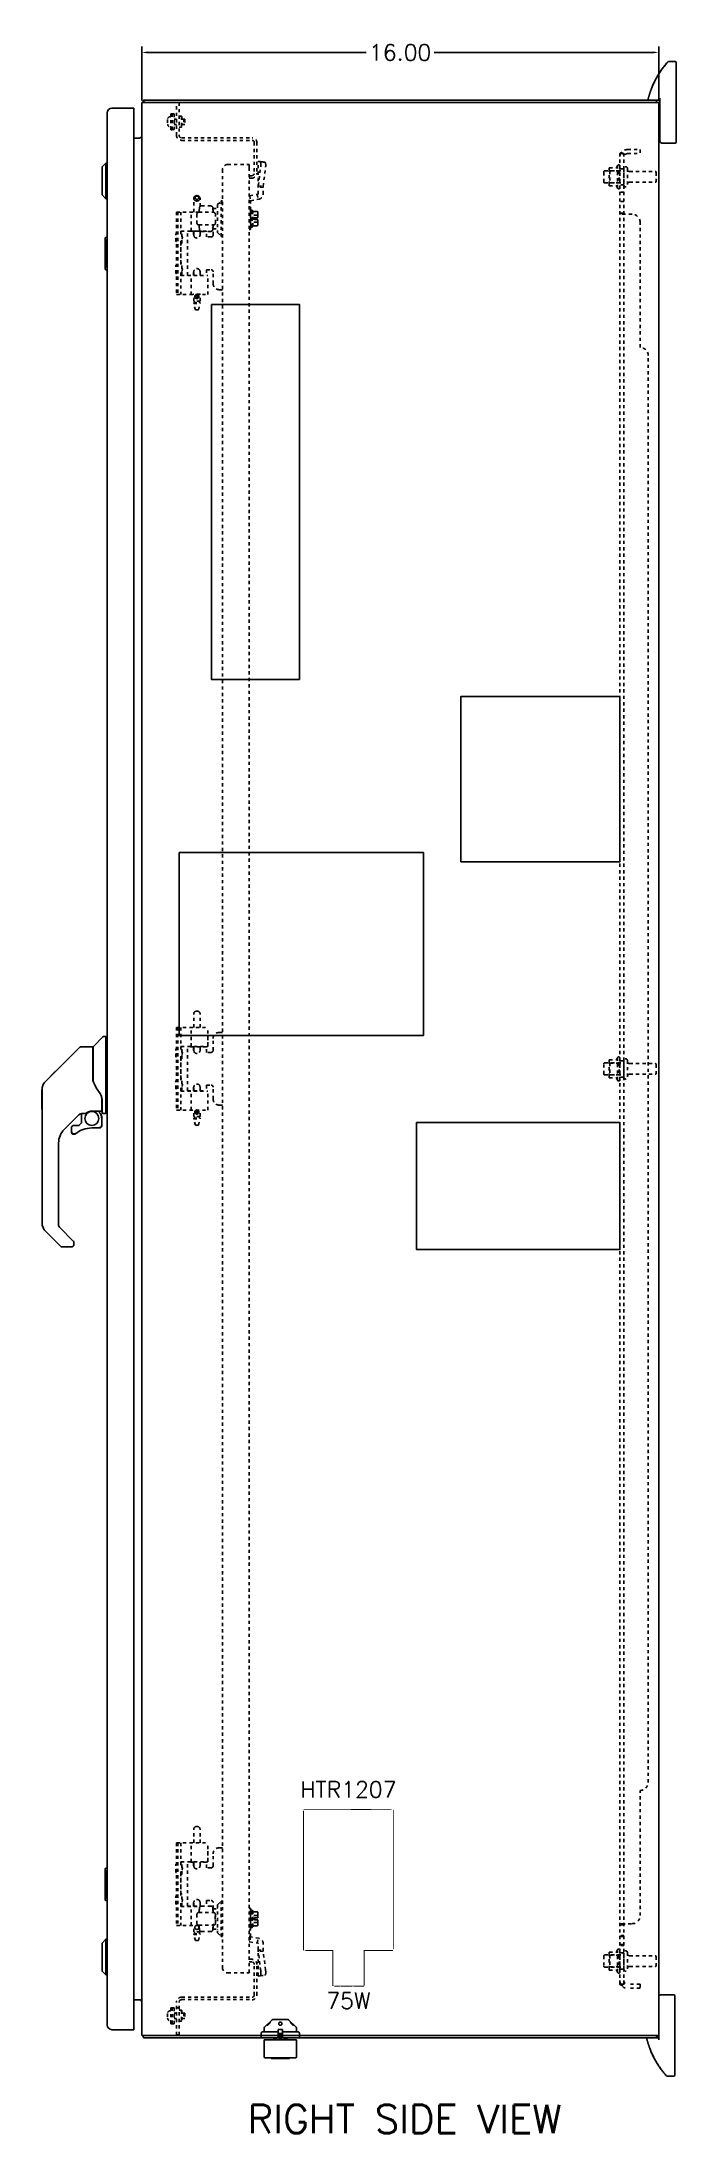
# Model space of a CAD drawing. Header units: inches. Extents: x -89 to 114, y 2 to 66.
# Drawn here: x 94.8 to 114.4, y 1.6 to 66.4 of the extents above; entities that cross this region are included whole.
import ezdxf
from ezdxf.enums import TextEntityAlignment as Align

# ---------------------------------------------------------------- set-up
doc = ezdxf.new("R2010")
doc.units = ezdxf.units.IN
doc.header["$LTSCALE"] = 0.25
doc.header["$MEASUREMENT"] = 0
doc.set_wipeout_variables(frame=1)
doc.linetypes.add('HIDDEN', pattern=[0.2, 0.1, -0.1])
doc.linetypes.add('HIDDEN2', pattern=[0.1875, 0.125, -0.0625])
for name, color, linetype in [('DEFAULT_2', 8, 'HIDDEN'), ('HIDDEN', 7, 'HIDDEN2'), ('INTERIOR', 7, 'HIDDEN2'), ('MISC', 7, 'Continuous'), ('PSYMS', 7, 'Continuous'), ('PTAG', 150, 'Continuous')]:
    doc.layers.add(name, color=color, linetype=linetype)
doc.styles.get("Standard").update_dxf_attribs({"font": 'romans.shx'})
doc.styles.add('WD', font='romans.shx')
doc.dimstyles.get("Standard").update_dxf_attribs({"dimtxt": 0.18, "dimasz": 0.18, "dimexe": 0.18, "dimexo": 0.0625, "dimgap": 0.09, "dimtad": 0, "dimtih": 1, "dimtoh": 1, "dimdec": 4, "dimzin": 0, "dimdsep": 46, "dimtxsty": 'Standard', "dimcen": 0.09, "dimadec": 0, "dimazin": 0, "dimtfac": 1, "dimtdec": 4, "dimtofl": 0, "dimtmove": 0, "dimatfit": 3, "dimfxl": 1, "dimtolj": 1, "dimtzin": 0, "dimarcsym": 0})

msp = doc.modelspace()

# ---------------------------------------------------------------- blocks, each defined once
blk = doc.blocks.new('SIDE')
at = {"linetype": 'Continuous'}
for p, q in [((57.626, 64.177), (57.626, 4.967)), ((57.771, 64.322), (58.451, 64.322)), ((58.451, 64.247), (58.436, 64.247)), ((58.451, 64.247), (58.451, 64.322)), ((58.451, 64.232), (58.451, 4.912)), ((58.694, 4.647), (58.694, 64.497)), ((58.694, 64.497), (74.694, 64.497)), ((58.757, 64.497), (58.757, 64.572)), ((58.757, 64.572), (74.631, 64.572)), ((74.631, 64.497), (74.631, 64.572)), ((74.694, 4.647), (74.694, 64.497)), ((58.451, 63.397), (58.624, 63.397)), ((57.469, 62.505), (57.587, 62.623)), ((57.469, 62.505), (57.469, 61.639)), ((57.587, 62.623), (57.587, 61.521)), ((57.587, 62.623), (57.626, 62.623)), ((57.469, 61.639), (57.587, 61.521)), ((57.587, 61.521), (57.626, 61.521)), ((57.566, 60.307), (57.566, 59.337)), ((57.581, 60.322), (57.626, 60.322)), ((57.613, 60.222), (57.613, 59.422)), ((57.581, 59.322), (57.626, 59.322)), ((56.768, 35.238), (55.726, 34.195)), ((56.824, 35.261), (57.177, 35.261)), ((57.185, 35.253), (57.185, 34.209)), ((57.193, 34.197), (57.193, 35.249)), ((57.202, 35.27), (57.496, 35.565)), ((57.579, 35.576), (57.524, 35.576)), ((57.587, 35.568), (57.587, 33.202)), ((57.587, 35.517), (57.626, 35.517)), ((55.725, 34.195), (56.031, 34.501)), ((56.031, 34.501), (56.031, 34.501)), ((55.603, 33.334), (55.603, 33.921)), ((55.61, 29.814), (55.61, 33.917)), ((55.625, 34.025), (55.618, 33.994)), ((55.625, 34.025), (55.624, 34.019)), ((55.658, 34.106), (55.658, 34.105)), ((57.205, 34.165), (57.186, 34.218)), ((57.233, 34.099), (57.205, 34.165)), ((56.79, 33.193), (56.295, 32.698)), ((56.835, 33.191), (56.835, 32.907)), ((56.873, 33.194), (56.949, 33.194)), ((57.146, 33.266), (57.441, 33.266)), ((57.342, 33.266), (57.407, 33.2)), ((57.401, 33.195), (57.399, 33.193)), ((57.453, 33.061), (57.462, 33.061)), ((57.461, 33.641), (57.46, 33.664)), ((57.461, 33.641), (57.461, 33.285)), ((57.465, 33.061), (57.465, 32.824)), ((57.469, 33.64), (57.469, 33.643)), ((57.469, 33.638), (57.469, 33.64)), ((57.469, 33.635), (57.469, 33.638)), ((57.469, 33.234), (57.469, 33.635)), ((57.508, 33.194), (57.579, 33.194)), ((57.587, 33.253), (57.626, 33.253)), ((56.52, 32.745), (56.52, 32.626)), ((56.522, 32.617), (56.522, 32.626)), ((56.53, 32.626), (56.522, 32.626)), ((56.599, 32.549), (56.59, 32.549)), ((56.751, 32.824), (56.599, 32.824)), ((56.607, 32.549), (56.599, 32.549)), ((56.616, 32.551), (56.607, 32.549)), ((56.624, 32.553), (56.616, 32.551)), ((56.633, 32.557), (56.624, 32.553)), ((56.64, 32.561), (56.633, 32.557)), ((56.647, 32.566), (56.64, 32.561)), ((56.831, 32.899), (56.759, 32.827)), ((57.15, 32.745), (57.386, 32.745)), ((57.462, 32.824), (57.453, 32.824)), ((56.122, 32.28), (56.122, 29.729)), ((56.178, 29.084), (55.726, 29.536)), ((56.145, 29.673), (56.577, 29.242)), ((56.595, 29.199), (56.595, 29.139)), ((56.516, 29.06), (56.234, 29.06)), ((57.566, 9.807), (57.566, 8.837)), ((57.581, 9.822), (57.626, 9.822)), ((57.613, 9.722), (57.613, 8.922)), ((57.581, 8.822), (57.626, 8.822)), ((57.469, 7.505), (57.587, 7.623)), ((57.469, 7.505), (57.469, 6.639)), ((57.587, 7.623), (57.626, 7.623)), ((57.587, 7.623), (57.587, 6.521)), ((57.469, 6.639), (57.587, 6.521)), ((57.587, 6.521), (57.626, 6.521)), ((58.624, 5.747), (58.451, 5.747)), ((57.771, 4.822), (58.451, 4.822)), ((58.436, 4.897), (58.451, 4.897)), ((58.451, 4.897), (58.451, 4.822)), ((58.694, 4.647), (74.694, 4.647)), ((74.631, 4.572), (58.757, 4.572)), ((74.631, 4.647), (74.631, 4.572))]:
    blk.add_line(p, q, dxfattribs=at)
for points in [[(58.736, 64.529), (58.737, 64.53), (58.738, 64.532), (58.739, 64.534), (58.74, 64.536), (58.741, 64.538), (58.742, 64.541), (58.743, 64.543), (58.744, 64.546), (58.745, 64.548), (58.745, 64.551)], [(58.745, 64.551), (58.747, 64.556), (58.747, 64.558), (58.748, 64.56), (58.749, 64.562), (58.749, 64.564), (58.75, 64.565), (58.751, 64.567), (58.751, 64.568), (58.752, 64.569), (58.753, 64.57), (58.754, 64.571), (58.754, 64.572), (58.755, 64.572), (58.756, 64.572), (58.757, 64.572)], [(57.611, 60.258), (57.612, 60.253), (57.612, 60.247), (57.612, 60.241), (57.613, 60.235), (57.613, 60.229), (57.613, 60.222)], [(57.613, 59.422), (57.613, 59.416), (57.613, 59.41), (57.612, 59.404), (57.612, 59.398), (57.612, 59.392), (57.611, 59.386)], [(56.768, 35.238), (56.776, 35.245), (56.785, 35.251), (56.794, 35.255), (56.804, 35.259), (56.814, 35.261), (56.824, 35.261)], [(57.185, 34.379), (57.185, 34.38), (57.186, 34.381), (57.187, 34.382), (57.189, 34.384), (57.192, 34.385), (57.193, 34.386)], [(55.725, 34.195), (55.704, 34.172), (55.679, 34.139), (55.657, 34.103), (55.639, 34.065), (55.625, 34.025)], [(57.408, 33.811), (57.357, 33.884), (57.308, 33.961), (57.267, 34.032), (57.233, 34.099)], [(57.46, 33.664), (57.455, 33.699), (57.446, 33.733), (57.434, 33.765), (57.419, 33.794), (57.408, 33.811)], [(56.95, 33.194), (56.954, 33.195), (56.958, 33.196), (56.961, 33.197), (56.964, 33.199), (56.966, 33.2), (56.969, 33.202), (56.973, 33.204), (56.976, 33.206), (56.984, 33.212)], [(56.984, 33.212), (56.989, 33.215), (56.994, 33.218), (56.999, 33.221), (57.005, 33.225), (57.012, 33.229), (57.02, 33.233), (57.027, 33.237), (57.036, 33.241), (57.045, 33.245), (57.055, 33.249), (57.066, 33.253), (57.077, 33.256), (57.089, 33.259), (57.101, 33.262), (57.114, 33.264), (57.128, 33.265), (57.142, 33.266), (57.146, 33.266)], [(57.453, 33.061), (57.453, 33.076), (57.451, 33.09), (57.448, 33.105), (57.444, 33.119), (57.439, 33.132), (57.433, 33.146), (57.426, 33.158), (57.418, 33.17), (57.409, 33.182), (57.399, 33.193)], [(57.405, 33.199), (57.405, 33.199), (57.405, 33.198), (57.404, 33.198), (57.404, 33.197), (57.401, 33.195)], [(57.405, 33.199), (57.416, 33.188), (57.425, 33.176), (57.434, 33.163), (57.441, 33.15), (57.448, 33.136), (57.453, 33.121), (57.457, 33.107), (57.46, 33.092), (57.462, 33.077), (57.462, 33.061)], [(57.461, 33.596), (57.461, 33.595), (57.462, 33.591), (57.463, 33.587), (57.464, 33.584)], [(57.464, 33.584), (57.466, 33.577), (57.467, 33.571), (57.467, 33.564), (57.468, 33.558), (57.468, 33.551), (57.469, 33.544)], [(56.59, 32.549), (56.581, 32.551), (56.573, 32.553), (56.565, 32.556), (56.558, 32.561), (56.551, 32.566), (56.544, 32.571), (56.539, 32.578), (56.534, 32.585), (56.529, 32.592), (56.526, 32.6), (56.524, 32.609), (56.522, 32.617)], [(56.53, 32.626), (56.531, 32.618), (56.532, 32.61), (56.534, 32.603), (56.537, 32.596), (56.541, 32.589), (56.546, 32.583), (56.551, 32.577), (56.556, 32.572), (56.563, 32.568), (56.569, 32.564), (56.576, 32.561), (56.584, 32.559), (56.591, 32.558), (56.599, 32.558), (56.607, 32.558), (56.614, 32.56), (56.622, 32.562), (56.629, 32.565), (56.635, 32.569), (56.642, 32.573)], [(57.462, 32.824), (57.462, 32.815), (57.46, 32.807), (57.458, 32.798), (57.455, 32.79), (57.451, 32.783), (57.446, 32.776), (57.44, 32.77), (57.434, 32.764), (57.427, 32.759), (57.419, 32.755), (57.411, 32.751), (57.403, 32.749), (57.394, 32.748), (57.386, 32.747)], [(57.386, 32.756), (57.393, 32.756), (57.401, 32.758), (57.408, 32.76), (57.415, 32.763), (57.422, 32.766), (57.428, 32.771), (57.434, 32.776), (57.439, 32.781), (57.443, 32.788), (57.447, 32.794), (57.45, 32.801), (57.452, 32.809), (57.453, 32.816), (57.453, 32.824)], [(57.386, 32.756), (57.386, 32.754), (57.386, 32.751)], [(57.386, 32.751), (57.386, 32.75), (57.386, 32.749), (57.386, 32.748), (57.386, 32.747), (57.386, 32.747)], [(56.582, 29.236), (56.581, 29.237), (56.58, 29.238), (56.579, 29.239), (56.578, 29.24), (56.577, 29.241), (56.577, 29.242)], [(57.611, 9.758), (57.612, 9.753), (57.612, 9.747), (57.612, 9.741), (57.613, 9.735), (57.613, 9.729), (57.613, 9.722)], [(57.613, 8.922), (57.613, 8.916), (57.613, 8.91), (57.612, 8.904), (57.612, 8.898), (57.612, 8.892), (57.611, 8.886)], [(58.736, 4.615), (58.737, 4.614), (58.738, 4.613), (58.739, 4.611), (58.74, 4.609), (58.741, 4.606), (58.742, 4.604), (58.743, 4.601), (58.744, 4.599), (58.745, 4.596), (58.745, 4.594), (58.747, 4.589)], [(58.747, 4.589), (58.747, 4.587), (58.748, 4.585), (58.749, 4.583), (58.749, 4.581), (58.75, 4.579), (58.751, 4.578), (58.751, 4.576), (58.752, 4.575), (58.753, 4.574), (58.754, 4.574), (58.754, 4.573), (58.755, 4.573), (58.756, 4.572), (58.757, 4.572)]]:
    blk.add_lwpolyline(points, dxfattribs=at)
blk.add_circle((57.15, 33.04), 0.217, dxfattribs=at)
for centre, radius, start, end in [((57.771, 64.177), 0.145, 90, 180), ((58.436, 64.232), 0.015, 0, 90), ((58.839, 64.427), 0.145, 135.39862, 151.13155), ((58.624, 63.467), 0.07, 270, 0), ((57.581, 60.307), 0.015, 90, 180), ((57.611, 60.307), 0.015, 0, 90), ((57.581, 59.337), 0.015, 180, 270), ((57.611, 59.337), 0.015, 270, 0), ((57.177, 35.253), 0.00787, 0, 90), ((57.205, 35.08), 0.0197, 180, 233.00595), ((57.223, 35.249), 0.0295, 135, 180), ((57.524, 35.537), 0.0394, 90, 135), ((57.579, 35.568), 0.00787, 0, 90), ((55.623, 33.921), 0.0197, 128.21988, 180), ((56.004, 33.917), 0.394, 168.7096, 180), ((56.004, 33.917), 0.394, 135, 167.37683), ((55.623, 33.334), 0.0197, 180, 229.78214), ((56.873, 32.997), 0.197, 90, 129.38059), ((57.268, 33.061), 0.197, 0, 45), ((57.441, 33.285), 0.0197, 270, 0), ((57.508, 33.234), 0.0394, 180, 270), ((57.579, 33.202), 0.00787, 270, 0), ((56.713, 32.28), 0.591, 135, 180), ((56.599, 32.745), 0.0787, 90, 180), ((56.599, 32.626), 0.0787, 180, 309.5212), ((57.15, 31.958), 0.787, 90, 129.5212), ((56.751, 32.835), 0.0118, 270, 315), ((56.823, 32.907), 0.0118, 315, 0), ((57.386, 32.824), 0.0787, 270, 0), ((56.004, 29.814), 0.394, 180, 225), ((56.201, 29.729), 0.0787, 180, 225), ((56.536, 29.199), 0.0591, 0, 38.86737), ((56.234, 29.139), 0.0787, 225, 270), ((56.516, 29.139), 0.0787, 270, 0), ((57.581, 9.807), 0.015, 90, 180), ((57.611, 9.807), 0.015, 0, 90), ((57.581, 8.837), 0.015, 180, 270), ((57.611, 8.837), 0.015, 270, 0), ((58.624, 5.677), 0.07, 0, 90), ((57.771, 4.967), 0.145, 180, 270), ((58.436, 4.912), 0.015, 270, 0), ((58.839, 4.717), 0.145, 208.86845, 224.60138)]:
    blk.add_arc(centre, radius, start, end, dxfattribs=at)
at = {"linetype": 'Continuous', "insert": (66.831, 2.5), "char_height": 0.88235, "width": 10.52263, "attachment_point": 2, "line_spacing_factor": 0.9}
blk.add_mtext('{\\Fromans|c0;RIGHT }SIDE VIEW', dxfattribs=at)
blk = doc.blocks.new('*D53')
at = {"layer": 'Defpoints', "color": 0, "transparency": 16777216}
for p in [(113.869, 66.05), (97.869, 64.497), (113.869, 64.497)]:
    blk.add_point(p, dxfattribs=at)
at = {"layer": 'PSYMS', "color": 0, "lineweight": -2, "transparency": 16777216}
for p, q in [((97.869, 64.56), (97.869, 66.23)), ((113.869, 64.56), (113.869, 66.23)), ((98.049, 66.05), (104.815, 66.05)), ((113.689, 66.05), (106.924, 66.05))]:
    blk.add_line(p, q, dxfattribs=at)
at = {"layer": 'PSYMS', "color": 0, "transparency": 16777216}
for points in [[(98.049, 66.08), (98.049, 66.02), (97.869, 66.05)], [(113.689, 66.08), (113.689, 66.02), (113.869, 66.05)]]:
    blk.add_solid(points, dxfattribs=at)
at = {"layer": 'PSYMS', "color": 0, "transparency": 16777216, "insert": (105.869, 66.05), "char_height": 0.5, "attachment_point": 5}
blk.add_mtext('\\A1;16.00', dxfattribs=at)
blk = doc.blocks.new('SCE-ELMFK4_SIDE_TOP')
at = {"color": 7, "linetype": 'Continuous'}
for p, q in [((15.925, 2.076), (15.94, 2.103)), ((15.956, 2.129), (15.94, 2.103)), ((15.956, 2.129), (15.973, 2.155)), ((15.99, 2.182), (15.973, 2.155)), ((16.158, 2.413), (16.138, 2.387)), ((16.158, 2.413), (16.163, 2.418)), ((16.171, 2.429), (16.176, 2.434)), ((16.209, 2.473), (16.215, 2.481)), ((16.215, 2.481), (16.217, 2.482)), ((16.268, 2.52), (16.469, 2.52)), ((16.5, 2.489), (16.5, 0.031)), ((15.641, 1.39), (15.638, 1.379)), ((15.643, 1.399), (15.641, 1.39)), ((15.646, 1.408), (15.643, 1.399)), ((15.647, 1.415), (15.646, 1.408)), ((15.649, 1.422), (15.647, 1.415)), ((15.652, 1.431), (15.649, 1.422)), ((15.654, 1.439), (15.652, 1.431)), ((15.657, 1.448), (15.654, 1.439)), ((15.66, 1.458), (15.657, 1.448)), ((15.677, 1.328), (15.959, 1.328)), ((15.732, 1.676), (15.736, 1.684)), ((15.755, 1.733), (15.759, 1.742)), ((15.762, 1.75), (15.759, 1.742)), ((15.775, 1.78), (15.762, 1.75)), ((15.783, 1.8), (15.796, 1.828)), ((15.809, 1.857), (15.796, 1.828)), ((15.809, 1.857), (15.823, 1.885)), ((16, 0.062), (16, 1.391)), ((16.062, 0), (16.469, 0))]:
    blk.add_line(p, q, dxfattribs=at)
for points in [[(16.079, 2.31), (16.059, 2.284), (16.041, 2.257), (16.022, 2.231), (16.004, 2.204), (15.987, 2.177), (15.969, 2.15), (15.952, 2.122), (15.936, 2.095), (15.919, 2.067), (15.903, 2.039), (15.888, 2.011), (15.872, 1.983), (15.857, 1.955), (15.843, 1.926), (15.829, 1.897), (15.815, 1.868), (15.801, 1.839), (15.788, 1.809), (15.775, 1.78)], [(15.85, 1.94), (15.864, 1.968), (15.879, 1.995), (15.894, 2.022)], [(15.925, 2.076), (15.909, 2.049), (15.894, 2.022)], [(15.99, 2.182), (16.007, 2.208), (16.024, 2.233), (16.042, 2.259), (16.06, 2.284)], [(16.138, 2.387), (16.118, 2.362), (16.098, 2.336), (16.078, 2.31)], [(16.097, 2.335), (16.116, 2.36), (16.136, 2.385), (16.155, 2.409)], [(16.238, 2.506), (16.217, 2.482), (16.196, 2.458), (16.176, 2.434), (16.155, 2.409)], [(16.171, 2.429), (16.167, 2.424), (16.163, 2.418)], [(16.196, 2.458), (16.199, 2.461), (16.202, 2.466), (16.206, 2.47), (16.209, 2.473)], [(15.725, 1.655), (15.722, 1.647), (15.719, 1.64), (15.716, 1.633), (15.714, 1.625), (15.711, 1.618), (15.709, 1.611), (15.706, 1.603), (15.704, 1.596), (15.701, 1.589), (15.699, 1.582), (15.696, 1.575), (15.694, 1.568), (15.692, 1.561), (15.689, 1.554), (15.687, 1.547), (15.685, 1.541), (15.683, 1.534), (15.681, 1.528), (15.679, 1.521), (15.677, 1.515), (15.675, 1.509), (15.673, 1.503), (15.671, 1.497), (15.669, 1.491), (15.668, 1.485), (15.666, 1.479), (15.664, 1.474), (15.663, 1.469), (15.661, 1.463), (15.66, 1.458)], [(15.783, 1.8), (15.771, 1.771), (15.759, 1.743), (15.747, 1.713), (15.736, 1.684), (15.725, 1.655)], [(15.725, 1.655), (15.726, 1.66), (15.729, 1.668), (15.732, 1.676)], [(15.736, 1.684), (15.739, 1.692), (15.742, 1.7), (15.745, 1.708)], [(15.745, 1.708), (15.748, 1.716), (15.752, 1.725), (15.755, 1.733)], [(15.85, 1.94), (15.836, 1.913), (15.823, 1.885)]]:
    blk.add_lwpolyline(points, dxfattribs=at)
for centre, radius, start, end in [((16.268, 2.479), 0.0406, 90, 138.40155), ((16.469, 2.489), 0.0312, 0, 90), ((15.677, 1.369), 0.0406, 165.40996, 270), ((15.959, 1.288), 0.0406, 0, 90), ((16.062, 0.062), 0.0625, 180, 270), ((16.469, 0.031), 0.0312, 270, 0)]:
    blk.add_arc(centre, radius, start, end, dxfattribs=at)
at = {"layer": 'DEFAULT_2', "color": 8, "linetype": 'HIDDEN'}
for p, q in [((16.18, 2.439), (16.176, 2.434)), ((16.196, 2.458), (16.191, 2.453)), ((16.195, 2.457), (16.196, 2.458)), ((16.221, 2.487), (16.217, 2.482)), ((16.226, 2.493), (16.221, 2.487)), ((16.231, 2.499), (16.226, 2.493)), ((16.238, 2.506), (16.231, 2.499)), ((15.664, 1.472), (15.663, 1.47)), ((15.681, 1.527), (15.681, 1.528)), ((15.694, 1.567), (15.694, 1.568)), ((15.696, 1.574), (15.696, 1.575)), ((15.698, 1.58), (15.699, 1.582)), ((15.7, 1.587), (15.701, 1.589)), ((15.703, 1.593), (15.704, 1.596)), ((15.705, 1.6), (15.706, 1.603)), ((15.715, 1.629), (15.716, 1.633)), ((15.718, 1.637), (15.719, 1.64)), ((15.721, 1.644), (15.722, 1.647)), ((15.725, 1.655), (15.725, 1.655))]:
    blk.add_line(p, q, dxfattribs=at)
blk.add_lwpolyline([(16.191, 2.453), (16.187, 2.448), (16.184, 2.443), (16.18, 2.439)], dxfattribs=at)
blk = doc.blocks.new('SCE-ELMFK4_SIDE_BOTTOM')
at = {"color": 7, "linetype": 'Continuous'}
for p, q in [((18.125, 2.458), (18.125, 1.129)), ((18.188, 2.52), (18.594, 2.52)), ((18.625, 0.031), (18.625, 2.489)), ((17.766, 1.13), (17.763, 1.141)), ((17.768, 1.121), (17.766, 1.13)), ((17.771, 1.112), (17.768, 1.121)), ((17.772, 1.105), (17.771, 1.112)), ((17.774, 1.098), (17.772, 1.105)), ((17.777, 1.089), (17.774, 1.098)), ((17.779, 1.081), (17.777, 1.089)), ((17.782, 1.072), (17.779, 1.081)), ((17.785, 1.062), (17.782, 1.072)), ((17.802, 1.192), (18.084, 1.192)), ((17.857, 0.844), (17.861, 0.836)), ((17.88, 0.787), (17.884, 0.778)), ((17.887, 0.77), (17.884, 0.778)), ((17.9, 0.74), (17.887, 0.77)), ((17.908, 0.72), (17.921, 0.692)), ((17.934, 0.663), (17.921, 0.692)), ((17.934, 0.663), (17.948, 0.635)), ((18.05, 0.444), (18.065, 0.417)), ((18.081, 0.391), (18.065, 0.417)), ((18.081, 0.391), (18.098, 0.365)), ((18.115, 0.338), (18.098, 0.365)), ((18.283, 0.107), (18.263, 0.133)), ((18.283, 0.107), (18.288, 0.102)), ((18.296, 0.091), (18.301, 0.086)), ((18.334, 0.047), (18.34, 0.039)), ((18.34, 0.039), (18.342, 0.038)), ((18.393, 0), (18.594, 0))]:
    blk.add_line(p, q, dxfattribs=at)
for points in [[(17.85, 0.865), (17.847, 0.873), (17.844, 0.88), (17.841, 0.887), (17.839, 0.895), (17.836, 0.902), (17.834, 0.909), (17.831, 0.917), (17.829, 0.924), (17.826, 0.931), (17.824, 0.938), (17.821, 0.945), (17.819, 0.952), (17.817, 0.959), (17.814, 0.966), (17.812, 0.973), (17.81, 0.979), (17.808, 0.986), (17.806, 0.992), (17.804, 0.999), (17.802, 1.005), (17.8, 1.011), (17.798, 1.017), (17.796, 1.023), (17.794, 1.029), (17.793, 1.035), (17.791, 1.041), (17.789, 1.046), (17.788, 1.051), (17.786, 1.057), (17.785, 1.062)], [(17.85, 0.865), (17.851, 0.86), (17.854, 0.852), (17.857, 0.844)], [(17.908, 0.72), (17.896, 0.749), (17.884, 0.777), (17.872, 0.807), (17.861, 0.836), (17.85, 0.865)], [(17.861, 0.836), (17.864, 0.828), (17.867, 0.82), (17.87, 0.812)], [(17.87, 0.812), (17.873, 0.804), (17.877, 0.795), (17.88, 0.787)], [(18.204, 0.21), (18.184, 0.236), (18.166, 0.263), (18.147, 0.289), (18.129, 0.316), (18.112, 0.343), (18.094, 0.37), (18.077, 0.398), (18.061, 0.425), (18.044, 0.453), (18.028, 0.481), (18.013, 0.509), (17.997, 0.537), (17.982, 0.565), (17.968, 0.594), (17.954, 0.623), (17.94, 0.652), (17.926, 0.681), (17.913, 0.711), (17.9, 0.74)], [(17.975, 0.58), (17.961, 0.607), (17.948, 0.635)], [(17.975, 0.58), (17.989, 0.552), (18.004, 0.525), (18.019, 0.498)], [(18.05, 0.444), (18.034, 0.471), (18.019, 0.498)], [(18.115, 0.338), (18.132, 0.312), (18.149, 0.287), (18.167, 0.261), (18.185, 0.236)], [(18.263, 0.133), (18.243, 0.158), (18.223, 0.184), (18.203, 0.21)], [(18.222, 0.185), (18.241, 0.16), (18.261, 0.135), (18.28, 0.111)], [(18.363, 0.014), (18.342, 0.038), (18.321, 0.062), (18.301, 0.086), (18.28, 0.111)], [(18.296, 0.091), (18.292, 0.096), (18.288, 0.102)], [(18.321, 0.062), (18.324, 0.059), (18.327, 0.054), (18.331, 0.05), (18.334, 0.047)]]:
    blk.add_lwpolyline(points, dxfattribs=at)
for centre, radius, start, end in [((18.188, 2.458), 0.0625, 90, 180), ((18.594, 2.489), 0.0312, 0, 90), ((17.802, 1.151), 0.0406, 90, 194.59004), ((18.084, 1.233), 0.0406, 270, 0), ((18.393, 0.041), 0.0406, 221.59845, 270), ((18.594, 0.031), 0.0312, 270, 0)]:
    blk.add_arc(centre, radius, start, end, dxfattribs=at)
at = {"layer": 'DEFAULT_2', "color": 8, "linetype": 'HIDDEN'}
for p, q in [((18.125, 2.131), (18.135, 2.131)), ((18.125, 1.897), (18.135, 1.897)), ((18.125, 1.845), (18.135, 1.845)), ((18.135, 1.845), (18.135, 1.897)), ((17.789, 1.048), (17.788, 1.05)), ((17.806, 0.993), (17.806, 0.992)), ((17.819, 0.953), (17.819, 0.952)), ((17.821, 0.946), (17.821, 0.945)), ((17.823, 0.94), (17.824, 0.938)), ((17.825, 0.933), (17.826, 0.931)), ((17.828, 0.927), (17.829, 0.924)), ((17.83, 0.92), (17.831, 0.917)), ((17.84, 0.891), (17.841, 0.887)), ((17.843, 0.883), (17.844, 0.88)), ((17.846, 0.876), (17.847, 0.873)), ((17.85, 0.865), (17.85, 0.865)), ((18.305, 0.081), (18.301, 0.086)), ((18.321, 0.062), (18.316, 0.067)), ((18.32, 0.063), (18.321, 0.062)), ((18.346, 0.033), (18.342, 0.038)), ((18.351, 0.027), (18.346, 0.033)), ((18.356, 0.021), (18.351, 0.027)), ((18.363, 0.014), (18.356, 0.021))]:
    blk.add_line(p, q, dxfattribs=at)
blk.add_lwpolyline([(18.316, 0.067), (18.312, 0.072), (18.309, 0.077), (18.305, 0.081)], dxfattribs=at)
blk = doc.blocks.new('SCE-DF60EL36LP_SIDE')
at = {"color": 0}
for p, q in [((72.818, 60.038), (72.818, 61.052)), ((72.896, 61.052), (72.818, 61.052)), ((72.896, 61.052), (72.896, 60.038)), ((72.542, 60.529), (72.542, 60.528)), ((72.542, 60.528), (72.542, 60.388)), ((72.542, 60.388), (72.542, 60.387)), ((72.637, 60.21), (72.637, 60.706)), ((72.679, 60.706), (72.637, 60.706)), ((72.679, 60.21), (72.679, 60.706)), ((72.679, 60.703), (72.74, 60.703)), ((72.74, 60.703), (72.74, 60.213)), ((72.74, 60.543), (72.818, 60.543)), ((72.74, 60.373), (72.818, 60.373)), ((72.896, 60.628), (72.976, 60.628)), ((72.896, 60.288), (72.976, 60.288)), ((72.976, 60.628), (72.976, 60.288)), ((72.986, 60.618), (72.976, 60.628)), ((72.976, 60.553), (72.976, 60.543)), ((72.976, 60.373), (72.976, 60.363)), ((72.986, 60.298), (72.976, 60.288)), ((72.986, 60.618), (72.986, 60.298)), ((72.986, 60.543), (73.047, 60.543)), ((72.986, 60.373), (73.047, 60.373)), ((73.047, 60.543), (73.047, 60.373)), ((73.047, 60.543), (73.075, 60.538)), ((73.047, 60.373), (73.075, 60.378)), ((73.075, 60.538), (73.075, 60.378)), ((72.679, 60.21), (72.637, 60.21)), ((72.679, 60.213), (72.74, 60.213)), ((72.975, 59.96), (75.162, 59.96)), ((72.975, 59.882), (75.162, 59.882)), ((75.224, 59.82), (75.224, 58.868)), ((75.302, 59.82), (75.302, 58.868)), ((74.24, 58.975), (74.24, 3.291)), ((74.398, 59.133), (75.068, 59.133)), ((75.068, 59.055), (75.053, 59.055)), ((75.068, 59.055), (75.068, 59.133)), ((75.068, 59.04), (75.068, 3.226)), ((75.342, 58.217), (75.342, 59.216)), ((75.401, 59.226), (75.349, 59.229)), ((75.499, 59.209), (75.349, 59.229)), ((75.349, 58.476), (75.423, 59.067)), ((75.401, 59.226), (75.402, 59.226)), ((75.402, 59.226), (75.553, 59.206)), ((75.499, 59.216), (75.478, 59.216)), ((75.499, 59.213), (75.499, 59.216)), ((75.552, 59.206), (75.499, 59.209)), ((75.499, 58.457), (75.574, 59.047)), ((75.552, 59.206), (75.553, 59.206)), ((75.144, 58.788), (75.068, 58.788)), ((75.144, 58.71), (75.068, 58.71)), ((75.499, 58.428), (75.342, 58.428)), ((75.349, 58.476), (75.499, 58.457)), ((75.499, 58.217), (75.499, 58.457)), ((72.818, 57.663), (72.818, 55.104)), ((72.818, 57.663), (73.517, 57.663)), ((72.857, 57.663), (72.857, 55.104)), ((72.956, 57.663), (72.956, 56.976)), ((73.276, 57.072), (73.276, 57.663)), ((73.35, 57.663), (73.35, 58.086)), ((73.508, 57.655), (73.961, 57.655)), ((73.516, 57.66), (73.516, 57.66)), ((73.516, 57.655), (73.516, 57.654)), ((73.518, 57.677), (73.517, 57.672)), ((73.519, 57.694), (73.518, 57.677)), ((73.519, 57.694), (73.518, 57.677)), ((73.525, 57.767), (73.524, 57.755)), ((73.526, 57.776), (73.525, 57.766)), ((73.527, 57.791), (73.526, 57.776)), ((73.527, 57.784), (73.526, 57.776)), ((73.528, 57.799), (73.527, 57.784)), ((73.528, 57.799), (73.528, 57.798)), ((73.546, 57.835), (73.546, 58.086)), ((73.551, 57.653), (73.561, 57.663)), ((73.882, 57.852), (73.587, 57.852)), ((73.942, 57.79), (73.941, 57.799)), ((73.942, 57.791), (73.941, 57.797)), ((73.941, 57.791), (73.941, 57.772)), ((73.941, 57.773), (73.942, 57.763)), ((73.941, 57.773), (73.943, 57.773)), ((73.943, 57.773), (73.942, 57.791)), ((73.943, 57.773), (73.943, 57.773)), ((73.943, 57.773), (74.083, 57.773)), ((73.952, 57.672), (73.951, 57.677)), ((73.952, 57.672), (73.952, 57.672)), ((73.953, 57.654), (73.953, 57.655)), ((74.083, 57.891), (74.201, 58.009)), ((74.083, 57.891), (74.083, 57.025)), ((74.201, 58.009), (74.201, 56.907)), ((74.201, 58.009), (74.24, 58.009)), ((75.107, 58.009), (75.068, 58.009)), ((75.068, 57.812), (75.107, 57.812)), ((75.082, 58.168), (75.338, 58.213)), ((75.082, 58.168), (75.11, 58.013)), ((75.107, 57.123), (75.107, 58.009)), ((75.11, 58.013), (75.366, 58.058)), ((75.112, 57.712), (75.112, 57.524)), ((75.118, 57.712), (75.112, 57.712)), ((75.118, 57.711), (75.112, 57.711)), ((75.112, 57.703), (75.118, 57.703)), ((75.118, 57.688), (75.112, 57.688)), ((75.112, 57.666), (75.118, 57.666)), ((75.118, 57.637), (75.112, 57.637)), ((75.118, 57.712), (75.118, 57.204)), ((75.13, 57.724), (75.157, 57.724)), ((75.157, 57.192), (75.157, 57.724)), ((75.177, 57.699), (75.157, 57.724)), ((75.177, 57.216), (75.177, 57.699)), ((75.315, 57.675), (75.177, 57.675)), ((75.318, 58.21), (75.346, 58.054)), ((75.334, 57.653), (75.334, 57.611)), ((72.798, 57.002), (72.818, 57.005)), ((72.798, 56.748), (72.798, 57.002)), ((72.956, 57.072), (72.956, 57.019)), ((72.956, 57.072), (73.557, 57.072)), ((72.956, 57.063), (72.986, 57.063)), ((72.956, 57.021), (72.956, 57.019)), ((72.986, 57.062), (72.986, 57.063)), ((72.986, 56.689), (72.986, 57.062)), ((73.153, 55.702), (73.153, 57.065)), ((73.35, 57.065), (73.153, 57.065)), ((73.344, 57.065), (73.344, 56.992)), ((73.35, 56.945), (73.35, 57.072)), ((73.546, 57.065), (73.35, 57.065)), ((73.449, 57.596), (73.449, 57.32)), ((73.508, 57.261), (73.961, 57.261)), ((73.516, 57.256), (73.517, 57.25)), ((73.517, 57.25), (73.517, 57.243)), ((73.517, 57.243), (73.518, 57.239)), ((73.518, 57.239), (73.519, 57.222)), ((73.527, 57.131), (73.527, 57.125)), ((73.527, 57.125), (73.528, 57.117)), ((73.528, 57.118), (73.528, 57.117)), ((73.546, 56.945), (73.546, 57.072)), ((73.578, 57.065), (73.546, 57.065)), ((73.552, 57.065), (73.552, 56.992)), ((73.744, 57.065), (73.578, 57.065)), ((73.882, 57.064), (73.587, 57.064)), ((73.744, 57.064), (73.744, 57.065)), ((73.744, 56.891), (73.744, 57.064)), ((73.783, 57.163), (73.782, 57.163)), ((73.941, 57.143), (73.942, 57.147)), ((73.941, 57.144), (73.941, 57.124)), ((73.941, 57.143), (73.943, 57.143)), ((73.941, 57.117), (73.942, 57.125)), ((73.943, 57.16), (73.942, 57.147)), ((73.942, 57.125), (73.943, 57.143)), ((73.942, 57.125), (73.943, 57.143)), ((73.944, 57.169), (73.943, 57.159)), ((73.943, 57.143), (74.083, 57.143)), ((73.945, 57.18), (73.944, 57.169)), ((73.945, 57.161), (73.946, 57.174)), ((73.952, 56.953), (73.952, 57.143)), ((73.953, 57.261), (73.953, 57.262)), ((73.953, 57.256), (73.953, 57.256)), ((74.02, 57.32), (74.02, 57.596)), ((74.083, 57.025), (74.201, 56.907)), ((75.068, 57.123), (75.107, 57.123)), ((75.107, 57.566), (75.112, 57.566)), ((75.107, 57.35), (75.112, 57.35)), ((75.118, 57.615), (75.112, 57.615)), ((75.118, 57.615), (75.112, 57.615)), ((75.118, 57.61), (75.112, 57.61)), ((75.112, 57.603), (75.118, 57.603)), ((75.118, 57.601), (75.112, 57.601)), ((75.118, 57.587), (75.112, 57.587)), ((75.118, 57.569), (75.112, 57.569)), ((75.112, 57.566), (75.118, 57.566)), ((75.118, 57.565), (75.112, 57.565)), ((75.118, 57.548), (75.112, 57.548)), ((75.112, 57.524), (75.112, 57.472)), ((75.112, 57.524), (75.118, 57.524)), ((75.112, 57.524), (75.118, 57.524)), ((75.118, 57.499), (75.112, 57.499)), ((75.118, 57.48), (75.112, 57.48)), ((75.112, 57.472), (75.118, 57.472)), ((75.112, 57.444), (75.112, 57.392)), ((75.118, 57.444), (75.112, 57.444)), ((75.112, 57.436), (75.118, 57.436)), ((75.118, 57.417), (75.112, 57.417)), ((75.118, 57.392), (75.112, 57.392)), ((75.112, 57.391), (75.112, 57.204)), ((75.118, 57.391), (75.112, 57.391)), ((75.118, 57.367), (75.112, 57.367)), ((75.112, 57.35), (75.118, 57.35)), ((75.112, 57.35), (75.118, 57.35)), ((75.118, 57.346), (75.112, 57.346)), ((75.118, 57.329), (75.112, 57.329)), ((75.118, 57.315), (75.112, 57.315)), ((75.118, 57.312), (75.112, 57.312)), ((75.118, 57.306), (75.112, 57.306)), ((75.118, 57.301), (75.112, 57.301)), ((75.112, 57.3), (75.118, 57.3)), ((75.112, 57.278), (75.118, 57.278)), ((75.118, 57.25), (75.112, 57.25)), ((75.112, 57.228), (75.118, 57.228)), ((75.118, 57.213), (75.112, 57.213)), ((75.112, 57.205), (75.118, 57.205)), ((75.112, 57.204), (75.118, 57.204)), ((75.13, 57.192), (75.157, 57.192)), ((75.177, 57.216), (75.157, 57.192)), ((75.315, 57.567), (75.177, 57.567)), ((75.315, 57.349), (75.177, 57.349)), ((75.315, 57.24), (75.177, 57.24)), ((75.224, 57.499), (75.236, 57.487)), ((75.224, 57.416), (75.236, 57.428)), ((75.236, 57.487), (75.236, 57.428)), ((75.236, 57.487), (75.323, 57.487)), ((75.236, 57.428), (75.323, 57.428)), ((75.334, 57.605), (75.334, 57.611)), ((75.334, 57.597), (75.334, 57.605)), ((75.334, 57.603), (75.334, 57.597)), ((75.334, 57.557), (75.334, 57.557)), ((75.334, 57.359), (75.334, 57.359)), ((75.334, 57.305), (75.334, 57.311)), ((75.334, 57.305), (75.334, 57.308)), ((75.334, 57.607), (75.334, 57.609)), ((75.334, 57.597), (75.334, 57.499)), ((75.334, 57.308), (75.334, 57.309)), ((75.334, 57.263), (75.334, 57.305)), ((72.798, 56.748), (72.818, 56.745)), ((72.956, 56.775), (72.956, 55.992)), ((72.956, 56.731), (72.956, 56.73)), ((72.956, 56.731), (72.956, 56.035)), ((72.986, 56.688), (72.956, 56.688)), ((72.986, 56.689), (72.986, 56.687)), ((73.35, 56.961), (73.347, 56.961)), ((73.55, 56.961), (73.546, 56.961)), ((73.889, 56.891), (73.744, 56.891)), ((74.201, 56.907), (74.24, 56.907)), ((72.798, 56.018), (72.818, 56.021)), ((72.798, 55.764), (72.798, 56.018)), ((72.798, 55.764), (72.818, 55.761)), ((72.956, 56.079), (72.986, 56.079)), ((72.956, 56.037), (72.956, 56.035)), ((72.956, 55.791), (72.956, 55.104)), ((72.956, 55.747), (72.956, 55.746)), ((72.956, 55.747), (72.956, 55.694)), ((72.986, 55.704), (72.956, 55.704)), ((72.956, 55.694), (73.782, 55.694)), ((72.986, 56.078), (72.986, 56.079)), ((72.986, 55.705), (72.986, 56.078)), ((72.986, 55.985), (72.986, 55.975)), ((72.986, 55.798), (72.986, 55.787)), ((72.986, 55.705), (72.986, 55.703)), ((73.153, 55.702), (73.35, 55.702)), ((73.276, 55.104), (73.276, 55.694)), ((73.344, 55.702), (73.344, 55.774)), ((73.347, 55.806), (73.35, 55.806)), ((73.35, 55.694), (73.35, 55.822)), ((73.35, 55.702), (73.546, 55.702)), ((73.546, 55.694), (73.546, 55.822)), ((73.546, 55.806), (73.55, 55.806)), ((73.546, 55.702), (73.744, 55.702)), ((73.552, 55.702), (73.552, 55.774)), ((73.744, 55.876), (73.744, 55.702)), ((73.744, 55.876), (73.889, 55.876)), ((73.782, 55.104), (73.782, 55.694)), ((73.952, 55.446), (73.952, 55.813)), ((72.818, 55.104), (73.782, 55.104)), ((73.345, 55.114), (73.335, 55.104)), ((73.551, 55.114), (73.345, 55.114)), ((73.35, 54.904), (73.35, 55.104)), ((73.391, 55.064), (73.39, 55.063)), ((73.39, 55.063), (73.405, 55.058)), ((73.395, 55.072), (73.391, 55.064)), ((73.397, 55.066), (73.394, 55.058)), ((73.399, 55.08), (73.395, 55.072)), ((73.401, 55.074), (73.397, 55.066)), ((73.4, 55.06), (73.398, 55.053)), ((73.406, 55.062), (73.404, 55.055)), ((73.405, 55.06), (73.408, 55.066)), ((73.405, 55.058), (73.405, 55.06)), ((73.41, 55.068), (73.406, 55.062)), ((73.414, 55.074), (73.41, 55.068)), ((73.42, 55.097), (73.412, 55.092)), ((73.419, 55.091), (73.412, 55.086)), ((73.419, 55.079), (73.418, 55.079)), ((73.426, 55.095), (73.419, 55.091)), ((73.425, 55.089), (73.419, 55.085)), ((73.42, 55.081), (73.419, 55.08)), ((73.419, 55.08), (73.419, 55.079)), ((73.419, 55.08), (73.419, 55.08)), ((73.428, 55.1), (73.42, 55.097)), ((73.421, 55.082), (73.42, 55.081)), ((73.42, 55.066), (73.425, 55.07)), ((73.422, 55.082), (73.421, 55.082)), ((73.423, 55.061), (73.426, 55.065)), ((73.433, 55.092), (73.425, 55.089)), ((73.434, 55.097), (73.426, 55.095)), ((73.426, 55.065), (73.43, 55.068)), ((73.438, 55.088), (73.431, 55.086)), ((73.44, 55.093), (73.433, 55.092)), ((73.434, 55.104), (73.441, 55.105)), ((73.445, 55.089), (73.438, 55.088)), ((73.448, 55.094), (73.44, 55.093)), ((73.454, 55.104), (73.445, 55.104)), ((73.452, 55.089), (73.445, 55.089)), ((73.502, 55.07), (73.497, 55.077)), ((73.546, 54.904), (73.546, 55.104)), ((73.551, 55.114), (73.561, 55.104)), ((73.783, 55.603), (73.782, 55.603)), ((73.783, 55.363), (73.782, 55.363)), ((73.783, 55.603), (73.783, 55.363)), ((74.24, 55.258), (74.139, 55.258)), ((73.546, 54.904), (73.35, 54.904)), ((73.35, 54.828), (73.35, 54.849)), ((73.35, 54.849), (73.546, 54.849)), ((73.402, 54.634), (73.35, 54.828)), ((73.35, 54.828), (73.546, 54.828)), ((73.37, 54.904), (73.37, 54.849)), ((73.398, 55.018), (73.403, 55.01)), ((73.402, 54.634), (73.495, 54.634)), ((73.448, 55.016), (73.448, 55.001)), ((73.448, 55.001), (73.45, 55.001)), ((73.458, 55.012), (73.452, 55.011)), ((73.453, 54.991), (73.461, 54.993)), ((73.459, 54.997), (73.466, 54.999)), ((73.461, 54.993), (73.468, 54.995)), ((73.463, 54.988), (73.471, 54.991)), ((73.466, 54.999), (73.473, 55.002)), ((73.468, 54.995), (73.475, 54.998)), ((73.471, 54.991), (73.478, 54.994)), ((73.476, 55.025), (73.472, 55.021)), ((73.475, 55.01), (73.48, 55.015)), ((73.475, 54.998), (73.482, 55.003)), ((73.483, 55.026), (73.479, 55.021)), ((73.48, 55.015), (73.485, 55.02)), ((73.485, 55.021), (73.481, 55.015)), ((73.485, 55.032), (73.483, 55.026)), ((73.488, 55.027), (73.485, 55.021)), ((73.485, 55.02), (73.488, 55.026)), ((73.491, 55.034), (73.488, 55.027)), ((73.488, 55.026), (73.49, 55.032)), ((73.493, 55.024), (73.495, 55.031)), ((73.495, 54.634), (73.546, 54.828)), ((73.527, 54.904), (73.527, 54.849)), ((73.546, 54.828), (73.546, 54.849)), ((72.818, 32.413), (72.818, 29.854)), ((72.818, 32.413), (73.782, 32.413)), ((72.857, 32.413), (72.857, 29.854)), ((72.956, 32.413), (72.956, 31.726)), ((73.276, 31.822), (73.276, 32.413)), ((73.35, 32.413), (73.35, 32.836)), ((73.546, 32.413), (73.546, 32.836)), ((73.782, 31.822), (73.782, 32.413)), ((72.798, 31.752), (72.818, 31.755)), ((72.798, 31.498), (72.798, 31.752)), ((72.956, 31.822), (72.956, 31.769)), ((72.956, 31.822), (73.782, 31.822)), ((72.956, 31.813), (72.986, 31.813)), ((72.956, 31.771), (72.956, 31.769)), ((72.986, 31.812), (72.986, 31.813)), ((72.986, 31.439), (72.986, 31.812)), ((73.153, 30.452), (73.153, 31.815)), ((73.35, 31.815), (73.153, 31.815)), ((73.344, 31.815), (73.344, 31.742)), ((73.35, 31.695), (73.35, 31.822)), ((73.546, 31.815), (73.35, 31.815)), ((73.546, 31.695), (73.546, 31.822)), ((73.744, 31.815), (73.546, 31.815)), ((73.552, 31.815), (73.552, 31.742)), ((73.744, 31.641), (73.744, 31.815)), ((73.783, 32.153), (73.782, 32.153)), ((73.783, 31.913), (73.782, 31.913)), ((73.783, 32.153), (73.783, 31.913)), ((73.952, 31.703), (73.952, 32.071)), ((74.139, 32.258), (74.24, 32.258)), ((72.798, 31.498), (72.818, 31.495)), ((72.838, 31.153), (72.818, 31.153)), ((72.838, 31.113), (72.818, 31.113)), ((72.838, 31.113), (72.838, 31.153)), ((72.956, 31.525), (72.956, 30.742)), ((72.956, 31.481), (72.956, 30.785)), ((72.956, 31.481), (72.956, 31.48)), ((72.986, 31.438), (72.956, 31.438)), ((72.986, 31.439), (72.986, 31.437)), ((73.35, 31.711), (73.347, 31.711)), ((73.55, 31.711), (73.546, 31.711)), ((73.889, 31.641), (73.744, 31.641)), ((72.798, 30.768), (72.818, 30.771)), ((72.798, 30.514), (72.798, 30.768)), ((72.798, 30.514), (72.818, 30.511)), ((72.956, 30.829), (72.986, 30.829)), ((72.956, 30.787), (72.956, 30.785)), ((72.956, 30.541), (72.956, 29.854)), ((72.956, 30.497), (72.956, 30.444)), ((72.956, 30.497), (72.956, 30.496)), ((72.986, 30.454), (72.956, 30.454)), ((72.956, 30.444), (73.782, 30.444)), ((72.986, 30.828), (72.986, 30.829)), ((72.986, 30.455), (72.986, 30.828)), ((72.986, 30.455), (72.986, 30.453)), ((73.153, 30.452), (73.35, 30.452)), ((73.276, 29.854), (73.276, 30.444)), ((73.344, 30.452), (73.344, 30.524)), ((73.347, 30.556), (73.35, 30.556)), ((73.35, 30.444), (73.35, 30.572)), ((73.35, 30.452), (73.546, 30.452)), ((73.546, 30.444), (73.546, 30.572)), ((73.546, 30.556), (73.55, 30.556)), ((73.546, 30.452), (73.744, 30.452)), ((73.552, 30.452), (73.552, 30.524)), ((73.744, 30.626), (73.744, 30.452)), ((73.744, 30.626), (73.889, 30.626)), ((73.782, 29.854), (73.782, 30.444)), ((73.952, 30.196), (73.952, 30.563)), ((72.818, 29.854), (73.782, 29.854)), ((73.35, 29.654), (73.35, 29.854)), ((73.391, 29.814), (73.39, 29.813)), ((73.39, 29.813), (73.405, 29.808)), ((73.395, 29.822), (73.391, 29.814)), ((73.397, 29.816), (73.394, 29.808)), ((73.399, 29.83), (73.395, 29.822)), ((73.401, 29.824), (73.397, 29.816)), ((73.4, 29.81), (73.398, 29.803)), ((73.406, 29.812), (73.404, 29.805)), ((73.405, 29.81), (73.408, 29.816)), ((73.405, 29.808), (73.405, 29.81)), ((73.41, 29.818), (73.406, 29.812)), ((73.414, 29.824), (73.41, 29.818)), ((73.42, 29.847), (73.412, 29.842)), ((73.419, 29.841), (73.412, 29.836)), ((73.419, 29.829), (73.418, 29.829)), ((73.426, 29.845), (73.419, 29.841)), ((73.425, 29.839), (73.419, 29.835)), ((73.42, 29.831), (73.419, 29.83)), ((73.419, 29.83), (73.419, 29.829)), ((73.419, 29.83), (73.419, 29.83)), ((73.428, 29.85), (73.42, 29.847)), ((73.421, 29.832), (73.42, 29.831)), ((73.42, 29.816), (73.425, 29.82)), ((73.422, 29.832), (73.421, 29.832)), ((73.423, 29.811), (73.426, 29.815)), ((73.433, 29.842), (73.425, 29.839)), ((73.434, 29.847), (73.426, 29.845)), ((73.426, 29.815), (73.43, 29.818)), ((73.438, 29.838), (73.431, 29.836)), ((73.44, 29.843), (73.433, 29.842)), ((73.434, 29.854), (73.441, 29.855)), ((73.445, 29.839), (73.438, 29.838)), ((73.448, 29.844), (73.44, 29.843)), ((73.454, 29.854), (73.445, 29.854)), ((73.452, 29.839), (73.445, 29.839)), ((73.502, 29.82), (73.497, 29.827)), ((73.546, 29.654), (73.546, 29.854)), ((73.783, 30.353), (73.782, 30.353)), ((73.783, 30.113), (73.782, 30.113)), ((73.783, 30.353), (73.783, 30.113)), ((74.24, 30.008), (74.139, 30.008)), ((73.546, 29.654), (73.35, 29.654)), ((73.35, 29.578), (73.35, 29.599)), ((73.35, 29.599), (73.546, 29.599)), ((73.35, 29.578), (73.546, 29.578)), ((73.402, 29.384), (73.35, 29.578)), ((73.37, 29.654), (73.37, 29.599)), ((73.398, 29.768), (73.403, 29.76)), ((73.402, 29.384), (73.495, 29.384)), ((73.448, 29.766), (73.448, 29.751)), ((73.448, 29.751), (73.45, 29.751)), ((73.458, 29.762), (73.452, 29.761)), ((73.453, 29.741), (73.461, 29.743)), ((73.459, 29.747), (73.466, 29.749)), ((73.461, 29.743), (73.468, 29.745)), ((73.463, 29.738), (73.471, 29.741)), ((73.466, 29.749), (73.473, 29.752)), ((73.468, 29.745), (73.475, 29.748)), ((73.471, 29.741), (73.478, 29.744)), ((73.476, 29.775), (73.472, 29.771)), ((73.475, 29.76), (73.48, 29.765)), ((73.475, 29.748), (73.482, 29.753)), ((73.483, 29.776), (73.479, 29.771)), ((73.48, 29.765), (73.485, 29.77)), ((73.485, 29.771), (73.481, 29.765)), ((73.485, 29.782), (73.483, 29.776)), ((73.488, 29.777), (73.485, 29.771)), ((73.485, 29.77), (73.488, 29.776)), ((73.491, 29.784), (73.488, 29.777)), ((73.488, 29.776), (73.49, 29.782)), ((73.493, 29.774), (73.495, 29.781)), ((73.495, 29.384), (73.546, 29.578)), ((73.527, 29.654), (73.527, 29.599)), ((73.546, 29.578), (73.546, 29.599)), ((72.818, 7.163), (73.782, 7.163)), ((72.818, 7.163), (72.818, 4.604)), ((72.857, 7.163), (72.857, 4.604)), ((72.956, 7.163), (72.956, 6.476)), ((73.276, 6.572), (73.276, 7.163)), ((73.35, 7.163), (73.35, 7.586)), ((73.546, 7.163), (73.546, 7.586)), ((73.782, 6.572), (73.782, 7.163)), ((72.798, 6.502), (72.818, 6.505)), ((72.798, 6.248), (72.798, 6.502)), ((72.956, 6.572), (73.782, 6.572)), ((72.956, 6.572), (72.956, 6.519)), ((72.956, 6.563), (72.986, 6.563)), ((72.956, 6.521), (72.956, 6.519)), ((72.986, 6.562), (72.986, 6.563)), ((72.986, 6.189), (72.986, 6.562)), ((73.35, 6.565), (73.153, 6.565)), ((73.153, 5.202), (73.153, 6.565)), ((73.344, 6.565), (73.344, 6.492)), ((73.35, 6.445), (73.35, 6.572)), ((73.546, 6.445), (73.546, 6.572)), ((73.744, 6.565), (73.546, 6.565)), ((73.552, 6.565), (73.552, 6.492)), ((73.744, 6.391), (73.744, 6.565)), ((73.783, 6.903), (73.782, 6.903)), ((73.783, 6.663), (73.782, 6.663)), ((73.783, 6.903), (73.783, 6.663)), ((73.952, 6.453), (73.952, 6.821)), ((74.139, 7.008), (74.24, 7.008)), ((72.798, 6.248), (72.818, 6.245)), ((72.838, 5.903), (72.818, 5.903)), ((72.838, 5.863), (72.818, 5.863)), ((72.838, 5.863), (72.838, 5.903)), ((72.956, 6.275), (72.956, 5.492)), ((72.956, 6.231), (72.956, 5.535)), ((72.956, 6.231), (72.956, 6.23)), ((72.986, 6.188), (72.956, 6.188)), ((72.986, 6.459), (72.986, 6.459)), ((72.986, 6.189), (72.986, 6.187)), ((73.35, 6.461), (73.347, 6.461)), ((73.55, 6.461), (73.546, 6.461)), ((73.889, 6.391), (73.744, 6.391)), ((72.798, 5.518), (72.818, 5.521)), ((72.798, 5.264), (72.798, 5.518)), ((72.798, 5.264), (72.818, 5.261)), ((72.956, 5.579), (72.986, 5.579)), ((72.956, 5.537), (72.956, 5.535)), ((72.956, 5.291), (72.956, 4.604)), ((72.956, 5.247), (72.956, 5.194)), ((72.956, 5.247), (72.956, 5.246)), ((72.986, 5.204), (72.956, 5.204)), ((72.956, 5.194), (73.557, 5.194)), ((72.986, 5.578), (72.986, 5.579)), ((72.986, 5.205), (72.986, 5.578)), ((72.986, 5.205), (72.986, 5.203)), ((73.153, 5.202), (73.35, 5.202)), ((73.276, 4.604), (73.276, 5.194)), ((73.344, 5.202), (73.344, 5.274)), ((73.347, 5.306), (73.35, 5.306)), ((73.35, 5.194), (73.35, 5.322)), ((73.35, 5.202), (73.546, 5.202)), ((73.546, 5.194), (73.546, 5.322)), ((73.546, 5.306), (73.55, 5.306)), ((73.546, 5.202), (73.578, 5.202)), ((73.552, 5.202), (73.552, 5.274)), ((73.578, 5.202), (73.744, 5.202)), ((73.882, 5.203), (73.587, 5.203)), ((73.744, 5.376), (73.889, 5.376)), ((73.744, 5.376), (73.744, 5.203)), ((73.744, 5.203), (73.744, 5.202)), ((73.952, 5.124), (73.952, 5.313)), ((74.083, 5.242), (74.201, 5.36)), ((74.083, 5.242), (74.083, 4.376)), ((74.201, 5.36), (74.24, 5.36)), ((74.201, 5.36), (74.201, 4.258)), ((72.818, 4.604), (73.517, 4.604)), ((73.35, 4.404), (73.35, 4.604)), ((73.449, 4.947), (73.449, 4.671)), ((73.508, 5.006), (73.961, 5.006)), ((73.508, 4.612), (73.961, 4.612)), ((73.516, 5.005), (73.515, 5)), ((73.516, 5.011), (73.516, 5.011)), ((73.516, 4.607), (73.517, 4.601)), ((73.518, 5.028), (73.517, 5.024)), ((73.517, 4.601), (73.517, 4.594)), ((73.517, 4.594), (73.518, 4.59)), ((73.519, 5.045), (73.518, 5.028)), ((73.519, 5.045), (73.518, 5.028)), ((73.518, 4.59), (73.519, 4.573)), ((73.524, 5.106), (73.523, 5.093)), ((73.525, 5.118), (73.524, 5.106)), ((73.526, 5.127), (73.525, 5.117)), ((73.527, 5.141), (73.526, 5.127)), ((73.527, 5.135), (73.526, 5.127)), ((73.528, 5.15), (73.527, 5.135)), ((73.783, 5.103), (73.782, 5.103)), ((73.942, 5.141), (73.941, 5.15)), ((73.941, 5.123), (73.941, 5.143)), ((73.941, 5.124), (73.943, 5.124)), ((73.941, 5.124), (73.942, 5.114)), ((73.943, 5.124), (73.942, 5.142)), ((73.943, 5.124), (74.083, 5.124)), ((73.943, 5.124), (73.943, 5.124)), ((73.952, 5.024), (73.951, 5.028)), ((73.952, 5.024), (73.952, 5.024)), ((73.953, 5.005), (73.953, 5.006)), ((73.954, 5), (73.953, 5.005)), ((73.953, 4.613), (73.954, 4.618)), ((73.953, 4.612), (73.953, 4.613)), ((73.953, 4.607), (73.953, 4.607)), ((73.954, 4.623), (73.955, 4.627)), ((73.954, 4.618), (73.954, 4.623)), ((73.955, 4.631), (73.956, 4.634)), ((73.955, 4.627), (73.955, 4.631)), ((73.956, 4.634), (73.957, 4.637)), ((73.957, 4.64), (73.958, 4.641)), ((73.957, 4.639), (73.957, 4.64)), ((74.015, 4.888), (74.015, 4.73)), ((74.02, 4.671), (74.02, 4.947)), ((74.095, 5.126), (74.083, 5.138)), ((75.068, 5.144), (75.107, 5.144)), ((75.107, 4.258), (75.107, 5.144)), ((75.107, 4.917), (75.112, 4.917)), ((75.107, 4.701), (75.112, 4.701)), ((75.112, 5.063), (75.118, 5.063)), ((75.112, 5.063), (75.112, 4.875)), ((75.118, 5.062), (75.112, 5.062)), ((75.112, 5.054), (75.118, 5.054)), ((75.118, 5.039), (75.112, 5.039)), ((75.112, 5.017), (75.118, 5.017)), ((75.118, 4.988), (75.112, 4.988)), ((75.118, 4.966), (75.112, 4.966)), ((75.112, 4.966), (75.118, 4.966)), ((75.118, 4.961), (75.112, 4.961)), ((75.112, 4.955), (75.118, 4.955)), ((75.118, 4.952), (75.112, 4.952)), ((75.118, 4.938), (75.112, 4.938)), ((75.118, 4.92), (75.112, 4.92)), ((75.112, 4.917), (75.118, 4.917)), ((75.118, 4.916), (75.112, 4.916)), ((75.118, 4.899), (75.112, 4.899)), ((75.112, 4.875), (75.118, 4.875)), ((75.112, 4.875), (75.118, 4.875)), ((75.112, 4.875), (75.112, 4.823)), ((75.118, 4.85), (75.112, 4.85)), ((75.118, 4.831), (75.112, 4.831)), ((75.112, 4.823), (75.118, 4.823)), ((75.118, 4.795), (75.112, 4.795)), ((75.112, 4.795), (75.112, 4.743)), ((75.112, 4.787), (75.118, 4.787)), ((75.118, 4.768), (75.112, 4.768)), ((75.118, 4.743), (75.112, 4.743)), ((75.118, 4.742), (75.112, 4.742)), ((75.112, 4.742), (75.112, 4.555)), ((75.118, 4.719), (75.112, 4.719)), ((75.112, 4.702), (75.118, 4.702)), ((75.112, 4.701), (75.118, 4.701)), ((75.118, 4.698), (75.112, 4.698)), ((75.118, 4.68), (75.112, 4.68)), ((75.118, 4.666), (75.112, 4.666)), ((75.118, 4.663), (75.112, 4.663)), ((75.118, 4.657), (75.112, 4.657)), ((75.118, 4.652), (75.112, 4.652)), ((75.118, 4.651), (75.112, 4.651)), ((75.112, 4.629), (75.118, 4.629)), ((75.118, 4.601), (75.112, 4.601)), ((75.112, 4.579), (75.118, 4.579)), ((75.118, 4.564), (75.112, 4.564)), ((75.112, 4.556), (75.118, 4.556)), ((75.118, 4.555), (75.112, 4.555)), ((75.118, 5.063), (75.118, 4.555)), ((75.13, 5.075), (75.157, 5.075)), ((75.13, 4.543), (75.157, 4.543)), ((75.177, 5.051), (75.157, 5.075)), ((75.157, 4.543), (75.157, 5.075)), ((75.177, 4.567), (75.157, 4.543)), ((75.177, 4.567), (75.177, 5.051)), ((75.315, 5.026), (75.177, 5.026)), ((75.315, 4.918), (75.177, 4.918)), ((75.315, 4.7), (75.177, 4.7)), ((75.315, 4.591), (75.177, 4.591)), ((75.224, 4.85), (75.236, 4.838)), ((75.224, 4.768), (75.236, 4.779)), ((75.236, 4.838), (75.323, 4.838)), ((75.236, 4.838), (75.236, 4.779)), ((75.236, 4.779), (75.323, 4.779)), ((75.334, 4.956), (75.334, 4.962)), ((75.334, 4.948), (75.334, 4.956)), ((75.334, 4.954), (75.334, 4.948)), ((75.334, 4.908), (75.334, 4.908)), ((75.334, 4.71), (75.334, 4.71)), ((75.334, 4.656), (75.334, 4.662)), ((75.334, 4.656), (75.334, 4.659)), ((75.334, 5.004), (75.334, 4.962)), ((75.334, 4.962), (75.334, 4.962)), ((75.334, 4.959), (75.334, 4.961)), ((75.334, 4.948), (75.334, 4.85)), ((75.334, 4.659), (75.334, 4.66)), ((75.334, 4.614), (75.334, 4.656)), ((73.546, 4.404), (73.35, 4.404)), ((73.35, 4.349), (73.546, 4.349)), ((73.35, 4.328), (73.35, 4.349)), ((73.35, 4.328), (73.546, 4.328)), ((73.402, 4.134), (73.35, 4.328)), ((73.37, 4.404), (73.37, 4.349)), ((73.402, 4.134), (73.495, 4.134)), ((73.495, 4.134), (73.546, 4.328)), ((73.527, 4.482), (73.528, 4.47)), ((73.527, 4.476), (73.528, 4.468)), ((73.527, 4.404), (73.527, 4.349)), ((73.546, 4.404), (73.546, 4.431)), ((73.546, 4.328), (73.546, 4.349)), ((73.882, 4.415), (73.587, 4.415)), ((73.941, 4.494), (73.943, 4.511)), ((73.941, 4.475), (73.941, 4.495)), ((73.941, 4.494), (73.943, 4.494)), ((73.941, 4.468), (73.942, 4.476)), ((73.941, 4.468), (73.941, 4.469)), ((73.942, 4.476), (73.943, 4.494)), ((73.942, 4.476), (73.943, 4.494)), ((73.944, 4.52), (73.943, 4.511)), ((73.943, 4.494), (74.083, 4.494)), ((73.945, 4.531), (73.944, 4.52)), ((73.944, 4.5), (73.944, 4.501)), ((74.095, 4.492), (74.083, 4.48)), ((74.083, 4.376), (74.201, 4.258)), ((74.201, 4.258), (74.24, 4.258)), ((75.068, 4.455), (75.107, 4.455)), ((75.068, 4.258), (75.107, 4.258)), ((75.11, 4.254), (75.082, 4.099)), ((75.082, 4.099), (75.338, 4.054)), ((75.366, 4.209), (75.11, 4.254)), ((75.318, 4.057), (75.346, 4.212)), ((75.342, 3.051), (75.342, 4.05)), ((75.499, 3.81), (75.499, 4.05)), ((75.068, 3.557), (75.144, 3.557)), ((75.068, 3.479), (75.144, 3.479)), ((75.224, 2.447), (75.224, 3.399)), ((75.302, 2.447), (75.302, 3.399)), ((75.342, 3.838), (75.499, 3.838)), ((75.499, 3.81), (75.349, 3.79)), ((75.423, 3.2), (75.349, 3.79)), ((75.574, 3.22), (75.499, 3.81)), ((74.398, 3.133), (75.068, 3.133)), ((75.053, 3.211), (75.068, 3.211)), ((75.068, 3.211), (75.068, 3.133)), ((75.342, 3.049), (75.342, 3.051)), ((75.342, 3.047), (75.342, 3.049)), ((75.343, 3.044), (75.342, 3.047)), ((75.345, 3.042), (75.343, 3.044)), ((75.346, 3.04), (75.345, 3.042)), ((75.349, 3.038), (75.346, 3.04)), ((75.349, 3.038), (75.401, 3.041)), ((75.402, 3.041), (75.401, 3.041)), ((75.402, 3.041), (75.553, 3.061)), ((75.425, 3.089), (75.426, 3.1)), ((75.427, 3.113), (75.428, 3.126)), ((75.449, 3.051), (75.449, 3.051)), ((75.499, 3.051), (75.478, 3.051)), ((75.499, 3.051), (75.499, 3.054)), ((75.553, 3.061), (75.552, 3.061)), ((75.577, 3.12), (75.576, 3.108)), ((75.578, 3.146), (75.578, 3.132)), ((72.679, 2.056), (72.637, 2.056)), ((72.637, 1.56), (72.637, 2.056)), ((72.679, 1.56), (72.679, 2.056)), ((72.679, 2.053), (72.74, 2.053)), ((72.74, 2.053), (72.74, 1.563)), ((72.818, 1.215), (72.818, 2.228)), ((72.896, 2.059), (72.818, 2.059)), ((72.896, 1.215), (72.896, 2.228)), ((72.896, 1.978), (72.976, 1.978)), ((72.975, 2.385), (75.162, 2.385)), ((72.975, 2.307), (75.162, 2.307)), ((72.986, 1.968), (72.976, 1.978)), ((72.976, 1.978), (72.976, 1.638)), ((72.986, 1.968), (72.986, 1.648)), ((72.542, 1.879), (72.542, 1.878)), ((72.542, 1.878), (72.542, 1.738)), ((72.542, 1.738), (72.542, 1.737)), ((72.679, 1.56), (72.637, 1.56)), ((72.679, 1.563), (72.74, 1.563)), ((72.74, 1.893), (72.818, 1.893)), ((72.74, 1.723), (72.818, 1.723)), ((72.896, 1.638), (72.976, 1.638)), ((72.976, 1.903), (72.986, 1.913)), ((72.976, 1.903), (72.976, 1.893)), ((72.976, 1.723), (72.976, 1.713)), ((72.976, 1.713), (72.986, 1.703)), ((72.986, 1.648), (72.976, 1.638)), ((72.986, 1.893), (73.047, 1.893)), ((72.986, 1.723), (73.047, 1.723)), ((73.047, 1.893), (73.075, 1.888)), ((73.047, 1.893), (73.047, 1.723)), ((73.047, 1.723), (73.075, 1.728)), ((73.075, 1.888), (73.075, 1.728)), ((72.896, 1.215), (72.818, 1.215))]:
    blk.add_line(p, q, dxfattribs=at)
for points in [[(75.342, 59.216), (75.342, 59.218), (75.342, 59.22), (75.343, 59.222), (75.345, 59.225), (75.346, 59.227), (75.349, 59.229)], [(75.402, 59.226), (75.405, 59.225), (75.409, 59.222), (75.413, 59.218), (75.416, 59.213), (75.419, 59.206), (75.421, 59.198), (75.423, 59.188), (75.425, 59.178), (75.426, 59.166), (75.427, 59.154), (75.428, 59.141), (75.428, 59.127), (75.427, 59.112), (75.426, 59.097), (75.425, 59.082), (75.423, 59.067)], [(75.426, 59.097), (75.427, 59.112), (75.428, 59.127), (75.428, 59.141), (75.427, 59.154), (75.426, 59.166), (75.425, 59.178), (75.423, 59.188), (75.421, 59.198), (75.419, 59.206), (75.416, 59.213), (75.413, 59.218), (75.409, 59.222), (75.405, 59.225)], [(75.449, 59.216), (75.449, 59.216), (75.449, 59.216), (75.449, 59.216), (75.45, 59.216), (75.45, 59.216), (75.45, 59.216), (75.45, 59.216), (75.451, 59.216), (75.451, 59.216), (75.452, 59.215), (75.452, 59.215), (75.453, 59.215)], [(75.574, 59.047), (75.576, 59.062), (75.577, 59.078), (75.578, 59.093), (75.578, 59.107), (75.578, 59.121), (75.578, 59.134), (75.577, 59.147), (75.576, 59.158), (75.574, 59.169), (75.572, 59.178), (75.569, 59.186), (75.566, 59.193), (75.563, 59.198), (75.56, 59.202), (75.556, 59.205), (75.553, 59.206)], [(75.556, 59.205), (75.56, 59.202), (75.563, 59.198), (75.566, 59.193), (75.569, 59.186), (75.572, 59.178), (75.574, 59.169), (75.576, 59.158), (75.577, 59.147), (75.578, 59.134), (75.578, 59.121), (75.578, 59.107), (75.578, 59.093), (75.577, 59.078)], [(75.349, 58.476), (75.346, 58.468), (75.345, 58.46), (75.343, 58.452), (75.342, 58.444), (75.342, 58.436), (75.342, 58.428)], [(73.35, 58.086), (73.351, 58.096), (73.353, 58.107), (73.357, 58.116), (73.362, 58.126), (73.368, 58.134), (73.375, 58.142), (73.383, 58.15), (73.393, 58.156), (73.403, 58.161), (73.414, 58.166), (73.425, 58.169), (73.437, 58.17), (73.448, 58.171)], [(73.448, 58.001), (73.437, 58.002), (73.425, 58.004), (73.414, 58.007), (73.403, 58.011), (73.393, 58.016), (73.383, 58.023), (73.375, 58.03), (73.368, 58.038), (73.362, 58.047), (73.357, 58.056), (73.353, 58.066), (73.351, 58.076), (73.35, 58.086)], [(73.448, 58.055), (73.441, 58.055), (73.434, 58.056), (73.428, 58.058), (73.421, 58.06), (73.415, 58.064), (73.409, 58.067), (73.404, 58.072), (73.4, 58.077), (73.396, 58.082), (73.393, 58.088), (73.391, 58.093), (73.39, 58.1), (73.389, 58.106), (73.39, 58.112), (73.391, 58.118), (73.393, 58.124), (73.396, 58.129), (73.4, 58.135), (73.404, 58.14), (73.409, 58.144), (73.415, 58.148), (73.421, 58.151), (73.428, 58.153), (73.434, 58.155), (73.441, 58.156), (73.448, 58.157)], [(73.448, 58.171), (73.46, 58.17), (73.472, 58.169), (73.483, 58.166), (73.494, 58.161), (73.504, 58.156), (73.513, 58.15), (73.522, 58.142), (73.529, 58.134), (73.535, 58.126), (73.54, 58.116), (73.544, 58.107), (73.546, 58.096), (73.546, 58.086)], [(73.448, 58.157), (73.456, 58.156), (73.463, 58.155), (73.469, 58.153), (73.476, 58.151), (73.482, 58.148), (73.488, 58.144), (73.493, 58.14), (73.497, 58.135), (73.501, 58.129), (73.504, 58.124), (73.506, 58.118), (73.507, 58.112), (73.507, 58.106), (73.507, 58.1), (73.506, 58.093), (73.504, 58.088), (73.501, 58.082), (73.497, 58.077), (73.493, 58.072), (73.488, 58.067), (73.482, 58.064), (73.476, 58.06), (73.469, 58.058), (73.463, 58.056), (73.456, 58.055), (73.448, 58.055)], [(73.546, 58.086), (73.546, 58.076), (73.544, 58.066), (73.54, 58.056), (73.535, 58.047), (73.529, 58.038), (73.522, 58.03), (73.513, 58.023), (73.504, 58.016), (73.494, 58.011), (73.483, 58.007), (73.472, 58.004), (73.46, 58.002), (73.448, 58.001)], [(73.518, 57.677), (73.517, 57.672), (73.517, 57.666), (73.516, 57.66), (73.516, 57.655)], [(73.517, 57.672), (73.517, 57.672), (73.517, 57.666)], [(73.524, 57.755), (73.523, 57.742), (73.521, 57.727), (73.52, 57.711), (73.519, 57.694)], [(73.524, 57.755), (73.523, 57.742), (73.521, 57.727), (73.52, 57.711)], [(73.587, 57.852), (73.582, 57.851), (73.575, 57.85), (73.567, 57.848), (73.561, 57.845), (73.554, 57.842), (73.548, 57.837), (73.543, 57.832), (73.538, 57.826), (73.535, 57.82), (73.532, 57.813), (73.529, 57.806), (73.528, 57.799)], [(73.528, 57.792), (73.528, 57.795), (73.528, 57.797), (73.528, 57.799)], [(73.941, 57.799), (73.94, 57.806), (73.937, 57.813), (73.934, 57.82), (73.931, 57.826), (73.926, 57.832), (73.921, 57.837), (73.915, 57.842), (73.908, 57.845), (73.902, 57.848), (73.894, 57.85), (73.887, 57.851), (73.882, 57.852)], [(73.941, 57.799), (73.941, 57.797), (73.941, 57.795), (73.941, 57.792)], [(73.942, 57.763), (73.943, 57.756), (73.944, 57.747), (73.945, 57.735), (73.946, 57.722)], [(73.945, 57.755), (73.945, 57.755), (73.944, 57.767), (73.943, 57.773)], [(73.951, 57.677), (73.95, 57.694), (73.949, 57.711), (73.948, 57.727), (73.946, 57.742), (73.945, 57.755), (73.944, 57.766), (73.943, 57.773)], [(73.946, 57.722), (73.945, 57.736), (73.944, 57.747), (73.943, 57.756)], [(73.951, 57.677), (73.95, 57.694), (73.949, 57.711), (73.948, 57.727), (73.946, 57.742)], [(73.953, 57.655), (73.953, 57.66), (73.952, 57.666), (73.952, 57.672), (73.951, 57.677)], [(73.953, 57.66), (73.953, 57.66), (73.952, 57.666)], [(75.334, 57.653), (75.334, 57.656), (75.334, 57.659), (75.333, 57.662), (75.332, 57.664), (75.33, 57.667), (75.328, 57.669), (75.326, 57.671), (75.324, 57.673), (75.322, 57.674), (75.319, 57.675), (75.317, 57.675), (75.315, 57.675)], [(73.344, 56.992), (73.345, 56.98), (73.346, 56.968), (73.348, 56.955), (73.351, 56.942), (73.355, 56.928), (73.359, 56.915), (73.365, 56.903), (73.371, 56.891)], [(73.516, 57.261), (73.516, 57.256), (73.517, 57.25)], [(73.518, 57.239), (73.519, 57.222), (73.52, 57.205), (73.521, 57.188), (73.523, 57.174), (73.524, 57.161), (73.525, 57.149), (73.526, 57.139), (73.527, 57.125)], [(73.519, 57.222), (73.519, 57.222), (73.52, 57.204), (73.521, 57.188)], [(73.523, 57.174), (73.524, 57.161), (73.525, 57.149), (73.526, 57.14), (73.527, 57.132)], [(73.525, 56.891), (73.532, 56.903), (73.537, 56.915), (73.542, 56.928), (73.546, 56.942), (73.549, 56.955), (73.551, 56.968), (73.552, 56.98), (73.552, 56.992)], [(73.528, 57.117), (73.528, 57.119), (73.528, 57.121), (73.528, 57.123)], [(73.528, 57.117), (73.529, 57.11), (73.532, 57.103), (73.535, 57.096), (73.538, 57.089), (73.543, 57.084), (73.548, 57.078), (73.554, 57.074), (73.561, 57.07), (73.567, 57.067), (73.575, 57.065), (73.582, 57.064), (73.587, 57.064)], [(73.882, 57.064), (73.887, 57.064), (73.894, 57.065), (73.902, 57.067), (73.908, 57.07), (73.915, 57.074), (73.921, 57.078), (73.926, 57.084), (73.931, 57.089), (73.934, 57.096), (73.937, 57.103), (73.94, 57.11), (73.941, 57.117)], [(73.941, 57.123), (73.941, 57.121), (73.941, 57.119), (73.941, 57.117)], [(73.943, 57.143), (73.944, 57.149), (73.945, 57.161), (73.946, 57.174), (73.948, 57.188), (73.949, 57.204), (73.95, 57.222), (73.951, 57.239)], [(73.95, 57.244), (73.948, 57.225), (73.947, 57.208), (73.946, 57.193), (73.945, 57.18)], [(73.945, 57.18), (73.946, 57.193), (73.947, 57.209), (73.948, 57.225)], [(73.948, 57.188), (73.948, 57.188), (73.949, 57.205)], [(73.95, 57.222), (73.95, 57.222), (73.951, 57.239)], [(73.951, 57.239), (73.952, 57.243), (73.952, 57.25), (73.953, 57.256), (73.953, 57.261)], [(73.951, 57.239), (73.952, 57.243), (73.952, 57.25)], [(75.334, 57.555), (75.334, 57.557), (75.334, 57.558), (75.333, 57.56), (75.332, 57.561), (75.33, 57.562), (75.328, 57.563), (75.326, 57.564), (75.324, 57.565), (75.322, 57.566), (75.319, 57.566), (75.317, 57.566), (75.315, 57.567)], [(75.324, 57.565), (75.322, 57.566), (75.319, 57.566), (75.317, 57.567), (75.315, 57.567)], [(75.334, 57.36), (75.334, 57.359), (75.334, 57.357), (75.333, 57.356), (75.332, 57.355), (75.33, 57.353), (75.328, 57.352), (75.326, 57.351), (75.324, 57.35), (75.322, 57.35), (75.319, 57.349), (75.317, 57.349), (75.315, 57.349)], [(75.324, 57.35), (75.322, 57.35), (75.319, 57.349), (75.317, 57.349), (75.315, 57.349)], [(75.334, 57.263), (75.334, 57.26), (75.334, 57.257), (75.333, 57.254), (75.332, 57.251), (75.33, 57.249), (75.328, 57.246), (75.326, 57.245), (75.324, 57.243), (75.322, 57.242), (75.319, 57.241), (75.317, 57.24), (75.315, 57.24)], [(75.334, 57.611), (75.334, 57.607), (75.334, 57.605), (75.334, 57.603)], [(75.334, 57.311), (75.334, 57.316), (75.334, 57.416)], [(75.334, 57.308), (75.334, 57.31), (75.334, 57.313), (75.334, 57.319)], [(72.986, 56.93), (72.989, 56.921), (72.993, 56.91), (72.996, 56.898), (72.998, 56.887), (72.999, 56.875), (72.998, 56.864), (72.996, 56.852), (72.993, 56.841), (72.989, 56.829), (72.986, 56.821)], [(72.986, 55.985), (72.986, 55.995), (72.985, 56.006)], [(72.986, 55.798), (72.986, 55.808), (72.985, 55.818)], [(72.986, 55.946), (72.989, 55.937), (72.993, 55.926), (72.996, 55.914), (72.998, 55.903), (72.999, 55.891), (72.998, 55.88), (72.996, 55.868), (72.993, 55.857), (72.989, 55.845), (72.986, 55.837)], [(73.371, 55.876), (73.365, 55.864), (73.359, 55.851), (73.355, 55.838), (73.351, 55.825), (73.348, 55.812), (73.346, 55.799), (73.345, 55.786), (73.344, 55.774)], [(73.552, 55.774), (73.552, 55.786), (73.551, 55.799), (73.549, 55.812), (73.546, 55.825), (73.542, 55.838), (73.537, 55.851), (73.532, 55.864), (73.525, 55.876)], [(73.394, 55.058), (73.393, 55.05), (73.392, 55.042), (73.393, 55.034), (73.395, 55.025), (73.398, 55.018)], [(73.395, 55.078), (73.399, 55.084), (73.405, 55.09), (73.411, 55.094), (73.418, 55.098)], [(73.398, 55.053), (73.397, 55.045), (73.397, 55.037), (73.399, 55.03), (73.402, 55.022), (73.405, 55.015), (73.41, 55.009), (73.416, 55.003), (73.422, 54.999), (73.429, 54.995), (73.437, 54.993), (73.445, 54.992), (73.453, 54.991)], [(73.412, 55.092), (73.405, 55.086), (73.399, 55.08)], [(73.419, 55.085), (73.413, 55.08), (73.408, 55.074), (73.403, 55.067), (73.4, 55.06)], [(73.4, 55.06), (73.4, 55.061), (73.401, 55.062), (73.402, 55.064), (73.402, 55.065), (73.403, 55.066), (73.403, 55.067), (73.404, 55.068), (73.405, 55.069), (73.405, 55.07), (73.406, 55.071), (73.406, 55.071), (73.407, 55.072), (73.408, 55.073), (73.408, 55.074), (73.409, 55.074), (73.409, 55.075), (73.41, 55.075), (73.41, 55.076), (73.411, 55.076), (73.411, 55.077), (73.412, 55.077), (73.412, 55.078), (73.413, 55.078), (73.413, 55.078), (73.414, 55.079), (73.414, 55.079), (73.414, 55.079), (73.415, 55.08), (73.415, 55.08), (73.416, 55.08), (73.416, 55.08), (73.416, 55.081), (73.417, 55.081), (73.417, 55.081), (73.417, 55.081), (73.418, 55.082), (73.418, 55.082), (73.418, 55.082), (73.419, 55.082), (73.419, 55.082), (73.419, 55.083), (73.42, 55.083), (73.42, 55.083), (73.42, 55.083), (73.42, 55.083), (73.421, 55.083), (73.421, 55.083), (73.421, 55.083), (73.421, 55.084), (73.422, 55.084), (73.422, 55.084), (73.422, 55.084), (73.422, 55.084), (73.423, 55.084), (73.423, 55.084), (73.423, 55.084), (73.423, 55.084), (73.423, 55.084), (73.423, 55.083), (73.423, 55.083), (73.423, 55.083), (73.423, 55.083), (73.422, 55.083), (73.422, 55.083), (73.422, 55.082), (73.422, 55.082), (73.422, 55.082)], [(73.412, 55.086), (73.406, 55.08), (73.401, 55.074)], [(73.404, 55.055), (73.402, 55.048), (73.402, 55.041), (73.403, 55.033), (73.405, 55.026), (73.408, 55.02), (73.413, 55.014), (73.418, 55.009), (73.423, 55.004), (73.43, 55.001), (73.437, 54.998), (73.444, 54.997), (73.451, 54.996), (73.459, 54.997)], [(73.418, 55.079), (73.418, 55.079), (73.418, 55.078), (73.417, 55.078), (73.417, 55.078), (73.417, 55.078), (73.417, 55.077), (73.416, 55.077), (73.416, 55.077), (73.416, 55.076), (73.415, 55.076), (73.415, 55.075), (73.414, 55.075), (73.414, 55.074), (73.414, 55.074), (73.413, 55.073), (73.413, 55.073), (73.412, 55.072), (73.412, 55.072), (73.411, 55.071), (73.411, 55.07), (73.41, 55.069), (73.41, 55.069), (73.409, 55.068), (73.409, 55.067), (73.408, 55.066), (73.408, 55.065), (73.407, 55.064), (73.407, 55.063), (73.406, 55.062), (73.406, 55.061), (73.405, 55.059), (73.405, 55.058)], [(73.45, 55.001), (73.444, 55.002), (73.437, 55.003), (73.431, 55.006), (73.425, 55.009), (73.42, 55.014), (73.415, 55.019), (73.412, 55.024), (73.409, 55.031), (73.408, 55.037), (73.407, 55.044), (73.408, 55.051)], [(73.408, 55.066), (73.413, 55.072), (73.418, 55.077), (73.423, 55.082), (73.43, 55.085), (73.436, 55.087), (73.444, 55.089)], [(73.408, 55.051), (73.41, 55.057), (73.412, 55.063)], [(73.412, 55.063), (73.416, 55.069), (73.421, 55.073)], [(73.452, 55.006), (73.446, 55.006), (73.44, 55.008), (73.434, 55.01), (73.429, 55.013), (73.424, 55.016), (73.42, 55.021), (73.416, 55.026), (73.414, 55.032), (73.413, 55.038), (73.412, 55.044), (73.413, 55.05), (73.414, 55.056)], [(73.431, 55.086), (73.425, 55.083), (73.419, 55.079), (73.414, 55.074)], [(73.414, 55.056), (73.417, 55.061), (73.42, 55.066)], [(73.452, 55.011), (73.447, 55.011), (73.441, 55.012), (73.436, 55.014), (73.431, 55.017), (73.427, 55.021), (73.423, 55.025), (73.42, 55.029), (73.418, 55.035), (73.417, 55.04), (73.417, 55.045), (73.418, 55.051), (73.42, 55.056), (73.423, 55.061)], [(73.418, 55.098), (73.425, 55.101), (73.433, 55.104), (73.434, 55.104)], [(73.421, 55.073), (73.426, 55.077), (73.432, 55.081), (73.438, 55.083), (73.444, 55.084), (73.451, 55.084), (73.457, 55.083), (73.464, 55.081), (73.469, 55.077), (73.474, 55.073), (73.479, 55.069), (73.482, 55.063), (73.485, 55.057), (73.487, 55.051), (73.487, 55.045), (73.487, 55.038), (73.485, 55.032)], [(73.425, 55.07), (73.43, 55.074), (73.435, 55.076)], [(73.445, 55.104), (73.436, 55.103), (73.428, 55.1)], [(73.43, 55.068), (73.435, 55.071), (73.44, 55.073), (73.445, 55.074), (73.45, 55.074), (73.455, 55.073), (73.46, 55.071), (73.465, 55.068), (73.469, 55.065), (73.472, 55.061), (73.475, 55.056), (73.476, 55.052), (73.477, 55.047), (73.477, 55.041), (73.476, 55.036), (73.474, 55.032), (73.471, 55.027)], [(73.497, 55.069), (73.492, 55.076), (73.487, 55.082), (73.481, 55.087), (73.474, 55.092), (73.467, 55.095), (73.459, 55.098), (73.451, 55.099), (73.442, 55.099), (73.434, 55.097)], [(73.435, 55.076), (73.441, 55.078), (73.447, 55.079), (73.452, 55.079), (73.458, 55.077), (73.464, 55.075), (73.469, 55.072), (73.473, 55.068), (73.477, 55.063), (73.479, 55.058), (73.481, 55.053), (73.482, 55.047), (73.482, 55.041), (73.481, 55.036), (73.479, 55.03), (73.476, 55.025)], [(73.441, 55.105), (73.448, 55.105), (73.456, 55.105), (73.463, 55.104)], [(73.444, 55.089), (73.451, 55.089), (73.458, 55.088), (73.465, 55.086), (73.471, 55.082), (73.477, 55.078), (73.482, 55.073), (73.486, 55.067), (73.489, 55.061), (73.491, 55.054), (73.492, 55.048), (73.492, 55.041), (73.491, 55.034)], [(73.495, 55.031), (73.497, 55.038), (73.497, 55.046), (73.496, 55.053), (73.494, 55.061), (73.491, 55.068), (73.487, 55.074), (73.482, 55.08), (73.476, 55.085), (73.47, 55.089), (73.463, 55.091), (73.455, 55.093), (73.448, 55.094)], [(73.49, 55.032), (73.492, 55.039), (73.492, 55.046), (73.491, 55.053), (73.489, 55.06), (73.487, 55.066), (73.483, 55.072), (73.478, 55.077), (73.472, 55.081), (73.466, 55.085), (73.459, 55.087), (73.452, 55.089)], [(73.497, 55.077), (73.492, 55.084), (73.486, 55.09), (73.479, 55.095), (73.471, 55.099), (73.462, 55.102), (73.454, 55.104)], [(73.463, 55.104), (73.464, 55.104), (73.472, 55.101)], [(73.472, 55.101), (73.479, 55.098), (73.486, 55.094), (73.492, 55.09), (73.497, 55.084), (73.502, 55.078)], [(73.482, 55.003), (73.488, 55.008), (73.493, 55.015), (73.497, 55.022), (73.5, 55.029), (73.502, 55.037), (73.502, 55.045), (73.501, 55.053), (73.5, 55.061), (73.497, 55.069)], [(73.497, 55.012), (73.501, 55.019), (73.505, 55.027), (73.506, 55.036), (73.507, 55.044), (73.507, 55.053), (73.505, 55.062), (73.502, 55.07)], [(73.425, 54.986), (73.418, 54.989), (73.411, 54.993), (73.405, 54.998), (73.399, 55.004), (73.395, 55.01)], [(73.403, 55.01), (73.408, 55.004), (73.414, 54.998), (73.421, 54.994), (73.429, 54.99), (73.437, 54.988), (73.446, 54.986), (73.454, 54.987), (73.463, 54.988)], [(73.441, 54.983), (73.433, 54.984), (73.425, 54.986)], [(73.456, 54.983), (73.448, 54.982), (73.441, 54.983)], [(73.464, 55.021), (73.459, 55.018), (73.455, 55.017), (73.45, 55.016), (73.448, 55.016)], [(73.481, 55.015), (73.476, 55.011), (73.47, 55.007), (73.464, 55.004), (73.457, 55.002), (73.45, 55.001)], [(73.45, 55.001), (73.456, 55.002), (73.463, 55.004), (73.469, 55.006), (73.475, 55.01)], [(73.47, 55.013), (73.464, 55.01), (73.458, 55.008), (73.452, 55.006)], [(73.479, 54.989), (73.472, 54.986), (73.464, 54.984), (73.456, 54.983)], [(73.472, 55.021), (73.468, 55.017), (73.463, 55.014), (73.458, 55.012)], [(73.471, 55.027), (73.468, 55.024), (73.464, 55.021)], [(73.479, 55.021), (73.475, 55.016), (73.47, 55.013)], [(73.473, 55.002), (73.479, 55.007), (73.484, 55.012)], [(73.478, 54.994), (73.486, 54.999), (73.492, 55.005), (73.497, 55.012)], [(73.502, 55.01), (73.497, 55.004), (73.492, 54.998), (73.486, 54.993), (73.479, 54.989)], [(73.484, 55.012), (73.489, 55.018), (73.493, 55.024)], [(73.35, 32.836), (73.351, 32.846), (73.353, 32.857), (73.357, 32.866), (73.362, 32.876), (73.368, 32.884), (73.375, 32.892), (73.383, 32.9), (73.393, 32.906), (73.403, 32.911), (73.414, 32.916), (73.425, 32.919), (73.437, 32.92), (73.448, 32.921)], [(73.448, 32.921), (73.46, 32.92), (73.472, 32.919), (73.483, 32.916), (73.494, 32.911), (73.504, 32.906), (73.513, 32.9), (73.522, 32.892), (73.529, 32.884), (73.535, 32.876), (73.54, 32.866), (73.544, 32.857), (73.546, 32.846), (73.546, 32.836)], [(73.344, 31.742), (73.345, 31.73), (73.346, 31.718), (73.348, 31.705), (73.351, 31.692), (73.355, 31.678), (73.359, 31.665), (73.365, 31.653), (73.371, 31.641)], [(73.525, 31.641), (73.532, 31.653), (73.537, 31.665), (73.542, 31.678), (73.546, 31.692), (73.549, 31.705), (73.551, 31.718), (73.552, 31.73), (73.552, 31.742)], [(72.986, 31.68), (72.989, 31.671), (72.993, 31.66), (72.996, 31.648), (72.998, 31.637), (72.999, 31.625), (72.998, 31.614), (72.996, 31.602), (72.993, 31.591), (72.989, 31.579), (72.986, 31.571)], [(72.986, 30.696), (72.989, 30.687), (72.993, 30.676), (72.996, 30.664), (72.998, 30.653), (72.999, 30.641), (72.998, 30.63), (72.996, 30.618), (72.993, 30.607), (72.989, 30.595), (72.986, 30.587)], [(73.371, 30.626), (73.365, 30.614), (73.359, 30.601), (73.355, 30.588), (73.351, 30.575), (73.348, 30.562), (73.346, 30.549), (73.345, 30.536), (73.344, 30.524)], [(73.552, 30.524), (73.552, 30.536), (73.551, 30.549), (73.549, 30.562), (73.546, 30.575), (73.542, 30.588), (73.537, 30.601), (73.532, 30.614), (73.525, 30.626)], [(73.394, 29.808), (73.393, 29.8), (73.392, 29.792), (73.393, 29.784), (73.395, 29.775), (73.398, 29.768)], [(73.395, 29.828), (73.399, 29.834), (73.405, 29.84), (73.411, 29.844), (73.418, 29.848)], [(73.398, 29.803), (73.397, 29.795), (73.397, 29.787), (73.399, 29.78), (73.402, 29.772), (73.405, 29.765), (73.41, 29.759), (73.416, 29.753), (73.422, 29.749), (73.429, 29.745), (73.437, 29.743), (73.445, 29.742), (73.453, 29.741)], [(73.412, 29.842), (73.405, 29.836), (73.399, 29.83)], [(73.419, 29.835), (73.413, 29.83), (73.408, 29.824), (73.403, 29.817), (73.4, 29.81)], [(73.4, 29.81), (73.4, 29.811), (73.401, 29.812), (73.402, 29.814), (73.402, 29.815), (73.403, 29.816), (73.403, 29.817), (73.404, 29.818), (73.405, 29.819), (73.405, 29.82), (73.406, 29.821), (73.406, 29.821), (73.407, 29.822), (73.408, 29.823), (73.408, 29.824), (73.409, 29.824), (73.409, 29.825), (73.41, 29.825), (73.41, 29.826), (73.411, 29.826), (73.411, 29.827), (73.412, 29.827), (73.412, 29.828), (73.413, 29.828), (73.413, 29.828), (73.414, 29.829), (73.414, 29.829), (73.414, 29.829), (73.415, 29.83), (73.415, 29.83), (73.416, 29.83), (73.416, 29.83), (73.416, 29.831), (73.417, 29.831), (73.417, 29.831), (73.417, 29.831), (73.418, 29.832), (73.418, 29.832), (73.418, 29.832), (73.419, 29.832), (73.419, 29.832), (73.419, 29.833), (73.42, 29.833), (73.42, 29.833), (73.42, 29.833), (73.42, 29.833), (73.421, 29.833), (73.421, 29.833), (73.421, 29.833), (73.421, 29.834), (73.422, 29.834), (73.422, 29.834), (73.422, 29.834), (73.422, 29.834), (73.423, 29.834), (73.423, 29.834), (73.423, 29.834), (73.423, 29.834), (73.423, 29.834), (73.423, 29.833), (73.423, 29.833), (73.423, 29.833), (73.423, 29.833), (73.422, 29.833), (73.422, 29.833), (73.422, 29.832), (73.422, 29.832), (73.422, 29.832)], [(73.412, 29.836), (73.406, 29.83), (73.401, 29.824)], [(73.404, 29.805), (73.402, 29.798), (73.402, 29.791), (73.403, 29.783), (73.405, 29.776), (73.408, 29.77), (73.413, 29.764), (73.418, 29.759), (73.423, 29.754), (73.43, 29.751), (73.437, 29.748), (73.444, 29.747), (73.451, 29.746), (73.459, 29.747)], [(73.418, 29.829), (73.418, 29.829), (73.418, 29.828), (73.417, 29.828), (73.417, 29.828), (73.417, 29.828), (73.417, 29.827), (73.416, 29.827), (73.416, 29.827), (73.416, 29.826), (73.415, 29.826), (73.415, 29.825), (73.414, 29.825), (73.414, 29.824), (73.414, 29.824), (73.413, 29.823), (73.413, 29.823), (73.412, 29.822), (73.412, 29.822), (73.411, 29.821), (73.411, 29.82), (73.41, 29.819), (73.41, 29.819), (73.409, 29.818), (73.409, 29.817), (73.408, 29.816), (73.408, 29.815), (73.407, 29.814), (73.407, 29.813), (73.406, 29.812), (73.406, 29.811), (73.405, 29.809), (73.405, 29.808)], [(73.45, 29.751), (73.444, 29.752), (73.437, 29.753), (73.431, 29.756), (73.425, 29.759), (73.42, 29.764), (73.415, 29.769), (73.412, 29.774), (73.409, 29.781), (73.408, 29.787), (73.407, 29.794), (73.408, 29.801)], [(73.408, 29.816), (73.413, 29.822), (73.418, 29.827), (73.423, 29.832), (73.43, 29.835), (73.436, 29.837), (73.444, 29.839)], [(73.408, 29.801), (73.41, 29.807), (73.412, 29.813)], [(73.412, 29.813), (73.416, 29.819), (73.421, 29.823)], [(73.452, 29.756), (73.446, 29.756), (73.44, 29.758), (73.434, 29.76), (73.429, 29.763), (73.424, 29.766), (73.42, 29.771), (73.416, 29.776), (73.414, 29.782), (73.413, 29.788), (73.412, 29.794), (73.413, 29.8), (73.414, 29.806)], [(73.431, 29.836), (73.425, 29.833), (73.419, 29.829), (73.414, 29.824)], [(73.414, 29.806), (73.417, 29.811), (73.42, 29.816)], [(73.452, 29.761), (73.447, 29.761), (73.441, 29.762), (73.436, 29.764), (73.431, 29.767), (73.427, 29.771), (73.423, 29.775), (73.42, 29.779), (73.418, 29.785), (73.417, 29.79), (73.417, 29.795), (73.418, 29.801), (73.42, 29.806), (73.423, 29.811)], [(73.418, 29.848), (73.425, 29.851), (73.433, 29.854), (73.434, 29.854)], [(73.421, 29.823), (73.426, 29.827), (73.432, 29.831), (73.438, 29.833), (73.444, 29.834), (73.451, 29.834), (73.457, 29.833), (73.464, 29.831), (73.469, 29.827), (73.474, 29.823), (73.479, 29.819), (73.482, 29.813), (73.485, 29.807), (73.487, 29.801), (73.487, 29.795), (73.487, 29.788), (73.485, 29.782)], [(73.425, 29.82), (73.43, 29.824), (73.435, 29.826)], [(73.445, 29.854), (73.436, 29.853), (73.428, 29.85)], [(73.43, 29.818), (73.435, 29.821), (73.44, 29.823), (73.445, 29.824), (73.45, 29.824), (73.455, 29.823), (73.46, 29.821), (73.465, 29.818), (73.469, 29.815), (73.472, 29.811), (73.475, 29.806), (73.476, 29.802), (73.477, 29.797), (73.477, 29.791), (73.476, 29.786), (73.474, 29.782), (73.471, 29.777)], [(73.497, 29.819), (73.492, 29.826), (73.487, 29.832), (73.481, 29.837), (73.474, 29.842), (73.467, 29.845), (73.459, 29.848), (73.451, 29.849), (73.442, 29.849), (73.434, 29.847)], [(73.435, 29.826), (73.441, 29.828), (73.447, 29.829), (73.452, 29.829), (73.458, 29.827), (73.464, 29.825), (73.469, 29.822), (73.473, 29.818), (73.477, 29.813), (73.479, 29.808), (73.481, 29.803), (73.482, 29.797), (73.482, 29.791), (73.481, 29.786), (73.479, 29.78), (73.476, 29.775)], [(73.441, 29.855), (73.448, 29.855), (73.456, 29.855), (73.463, 29.854)], [(73.444, 29.839), (73.451, 29.839), (73.458, 29.838), (73.465, 29.836), (73.471, 29.832), (73.477, 29.828), (73.482, 29.823), (73.486, 29.817), (73.489, 29.811), (73.491, 29.804), (73.492, 29.798), (73.492, 29.791), (73.491, 29.784)], [(73.495, 29.781), (73.497, 29.788), (73.497, 29.796), (73.496, 29.803), (73.494, 29.811), (73.491, 29.818), (73.487, 29.824), (73.482, 29.83), (73.476, 29.835), (73.47, 29.839), (73.463, 29.841), (73.455, 29.843), (73.448, 29.844)], [(73.49, 29.782), (73.492, 29.789), (73.492, 29.796), (73.491, 29.803), (73.489, 29.81), (73.487, 29.816), (73.483, 29.822), (73.478, 29.827), (73.472, 29.831), (73.466, 29.835), (73.459, 29.837), (73.452, 29.839)], [(73.497, 29.827), (73.492, 29.834), (73.486, 29.84), (73.479, 29.845), (73.471, 29.849), (73.462, 29.852), (73.454, 29.854)], [(73.463, 29.854), (73.464, 29.854), (73.472, 29.851)], [(73.472, 29.851), (73.479, 29.848), (73.486, 29.844), (73.492, 29.84), (73.497, 29.834), (73.502, 29.828)], [(73.482, 29.753), (73.488, 29.758), (73.493, 29.765), (73.497, 29.772), (73.5, 29.779), (73.502, 29.787), (73.502, 29.795), (73.501, 29.803), (73.5, 29.811), (73.497, 29.819)], [(73.497, 29.762), (73.501, 29.769), (73.505, 29.777), (73.506, 29.786), (73.507, 29.794), (73.507, 29.803), (73.505, 29.812), (73.502, 29.82)], [(73.425, 29.736), (73.418, 29.739), (73.411, 29.743), (73.405, 29.748), (73.399, 29.754), (73.395, 29.76)], [(73.403, 29.76), (73.408, 29.754), (73.414, 29.748), (73.421, 29.744), (73.429, 29.74), (73.437, 29.738), (73.446, 29.736), (73.454, 29.737), (73.463, 29.738)], [(73.441, 29.733), (73.433, 29.734), (73.425, 29.736)], [(73.456, 29.733), (73.448, 29.732), (73.441, 29.733)], [(73.464, 29.771), (73.459, 29.768), (73.455, 29.767), (73.45, 29.766), (73.448, 29.766)], [(73.481, 29.765), (73.476, 29.761), (73.47, 29.757), (73.464, 29.754), (73.457, 29.752), (73.45, 29.751)], [(73.45, 29.751), (73.456, 29.752), (73.463, 29.754), (73.469, 29.756), (73.475, 29.76)], [(73.47, 29.763), (73.464, 29.76), (73.458, 29.758), (73.452, 29.756)], [(73.479, 29.739), (73.472, 29.736), (73.464, 29.734), (73.456, 29.733)], [(73.472, 29.771), (73.468, 29.767), (73.463, 29.764), (73.458, 29.762)], [(73.471, 29.777), (73.468, 29.774), (73.464, 29.771)], [(73.479, 29.771), (73.475, 29.766), (73.47, 29.763)], [(73.473, 29.752), (73.479, 29.757), (73.484, 29.762)], [(73.478, 29.744), (73.486, 29.749), (73.492, 29.755), (73.497, 29.762)], [(73.502, 29.76), (73.497, 29.754), (73.492, 29.748), (73.486, 29.743), (73.479, 29.739)], [(73.484, 29.762), (73.489, 29.768), (73.493, 29.774)], [(73.35, 7.586), (73.351, 7.596), (73.353, 7.607), (73.357, 7.616), (73.362, 7.626), (73.368, 7.634), (73.375, 7.642), (73.383, 7.65), (73.393, 7.656), (73.403, 7.661), (73.414, 7.666), (73.425, 7.669), (73.437, 7.67), (73.448, 7.671)], [(73.448, 7.671), (73.46, 7.67), (73.472, 7.669), (73.483, 7.666), (73.494, 7.661), (73.504, 7.656), (73.513, 7.65), (73.522, 7.642), (73.529, 7.634), (73.535, 7.626), (73.54, 7.616), (73.544, 7.607), (73.546, 7.596), (73.546, 7.586)], [(73.344, 6.492), (73.345, 6.48), (73.346, 6.468), (73.348, 6.455), (73.351, 6.442), (73.355, 6.428), (73.359, 6.415), (73.365, 6.403), (73.371, 6.391)], [(73.525, 6.391), (73.532, 6.403), (73.537, 6.415), (73.542, 6.428), (73.546, 6.442), (73.549, 6.455), (73.551, 6.468), (73.552, 6.48), (73.552, 6.492)], [(72.986, 6.43), (72.989, 6.421), (72.993, 6.41), (72.996, 6.398), (72.998, 6.387), (72.999, 6.375), (72.998, 6.364), (72.996, 6.352), (72.993, 6.341), (72.989, 6.329), (72.986, 6.321)], [(72.986, 5.446), (72.989, 5.437), (72.993, 5.426), (72.996, 5.414), (72.998, 5.403), (72.999, 5.391), (72.998, 5.38), (72.996, 5.368), (72.993, 5.357), (72.989, 5.345), (72.986, 5.337)], [(73.371, 5.376), (73.365, 5.364), (73.359, 5.351), (73.355, 5.338), (73.351, 5.325), (73.348, 5.312), (73.346, 5.299), (73.345, 5.286), (73.344, 5.274)], [(73.552, 5.274), (73.552, 5.286), (73.551, 5.299), (73.549, 5.312), (73.546, 5.325), (73.542, 5.338), (73.537, 5.351), (73.532, 5.364), (73.525, 5.376)], [(73.587, 5.203), (73.582, 5.202), (73.575, 5.201), (73.567, 5.199), (73.561, 5.196), (73.554, 5.193), (73.548, 5.188), (73.543, 5.183), (73.538, 5.177), (73.535, 5.171), (73.532, 5.164), (73.529, 5.157), (73.528, 5.15)], [(73.941, 5.15), (73.94, 5.157), (73.937, 5.164), (73.934, 5.171), (73.931, 5.177), (73.926, 5.183), (73.921, 5.188), (73.915, 5.193), (73.908, 5.196), (73.902, 5.199), (73.894, 5.201), (73.887, 5.202), (73.882, 5.203)], [(73.395, 4.578), (73.399, 4.584), (73.405, 4.59), (73.411, 4.594), (73.418, 4.598)], [(73.418, 4.598), (73.425, 4.601), (73.433, 4.604), (73.434, 4.604)], [(73.463, 4.604), (73.464, 4.604), (73.472, 4.601)], [(73.472, 4.601), (73.479, 4.598), (73.486, 4.594), (73.492, 4.59), (73.497, 4.584), (73.502, 4.578)], [(73.516, 5.006), (73.516, 5.005), (73.515, 5)], [(73.518, 5.028), (73.517, 5.024), (73.517, 5.017), (73.516, 5.011), (73.516, 5.006)], [(73.516, 4.612), (73.516, 4.607), (73.517, 4.601)], [(73.517, 5.024), (73.517, 5.024), (73.517, 5.017)], [(73.518, 4.59), (73.519, 4.573), (73.52, 4.556), (73.521, 4.54), (73.523, 4.525), (73.524, 4.512)], [(73.521, 5.078), (73.52, 5.062), (73.519, 5.045)], [(73.519, 4.573), (73.519, 4.573), (73.52, 4.555), (73.521, 4.539), (73.523, 4.525)], [(73.524, 5.106), (73.523, 5.093), (73.521, 5.078), (73.52, 5.062)], [(73.528, 5.144), (73.528, 5.146), (73.528, 5.148), (73.528, 5.15)], [(73.958, 4.641), (73.958, 4.641), (73.958, 4.641), (73.957, 4.64), (73.956, 4.638), (73.955, 4.636), (73.953, 4.633), (73.951, 4.63), (73.947, 4.627), (73.944, 4.623), (73.939, 4.62), (73.934, 4.618), (73.928, 4.615), (73.922, 4.613), (73.915, 4.612), (73.91, 4.612)], [(73.958, 4.641), (73.958, 4.641), (73.957, 4.64), (73.956, 4.638), (73.955, 4.636), (73.953, 4.633), (73.95, 4.63), (73.947, 4.626), (73.943, 4.623), (73.939, 4.62), (73.934, 4.617), (73.928, 4.615), (73.922, 4.613), (73.915, 4.612), (73.91, 4.612)], [(73.941, 5.15), (73.941, 5.148), (73.941, 5.146), (73.941, 5.144)], [(73.942, 5.114), (73.943, 5.107), (73.944, 5.098), (73.945, 5.087), (73.946, 5.073)], [(73.946, 5.093), (73.945, 5.106), (73.944, 5.117), (73.943, 5.124)], [(73.951, 5.028), (73.95, 5.045), (73.949, 5.062), (73.948, 5.078), (73.946, 5.093), (73.945, 5.106), (73.944, 5.118), (73.943, 5.124)], [(73.946, 5.074), (73.945, 5.087), (73.944, 5.098), (73.943, 5.107)], [(73.943, 4.494), (73.944, 4.5), (73.945, 4.512), (73.946, 4.525), (73.948, 4.539), (73.949, 4.555), (73.95, 4.573), (73.951, 4.59)], [(73.95, 4.595), (73.948, 4.576), (73.947, 4.559), (73.946, 4.544), (73.945, 4.531)], [(73.945, 4.531), (73.946, 4.544), (73.947, 4.56), (73.948, 4.577)], [(73.945, 4.512), (73.945, 4.512), (73.946, 4.525), (73.948, 4.54), (73.949, 4.556)], [(73.951, 5.028), (73.95, 5.045), (73.949, 5.062), (73.948, 5.078)], [(73.95, 4.573), (73.95, 4.573), (73.951, 4.59)], [(73.953, 5.006), (73.953, 5.011), (73.952, 5.017), (73.952, 5.024), (73.951, 5.028)], [(73.951, 4.59), (73.952, 4.594), (73.952, 4.601), (73.953, 4.607), (73.953, 4.612)], [(73.951, 4.59), (73.952, 4.594), (73.952, 4.601)], [(73.953, 5.011), (73.953, 5.011), (73.952, 5.017)], [(73.957, 4.636), (73.957, 4.639), (73.957, 4.64)], [(75.334, 5.004), (75.334, 5.007), (75.334, 5.01), (75.333, 5.013), (75.332, 5.015), (75.33, 5.018), (75.328, 5.02), (75.326, 5.022), (75.324, 5.024), (75.322, 5.025), (75.319, 5.026), (75.317, 5.026), (75.315, 5.026)], [(75.324, 4.916), (75.322, 4.917), (75.319, 4.917), (75.317, 4.918), (75.315, 4.918)], [(75.334, 4.906), (75.334, 4.908), (75.334, 4.909), (75.333, 4.911), (75.332, 4.912), (75.33, 4.913), (75.328, 4.915), (75.326, 4.916), (75.324, 4.916), (75.322, 4.917), (75.319, 4.917), (75.317, 4.918), (75.315, 4.918)], [(75.334, 4.712), (75.334, 4.71), (75.334, 4.708), (75.333, 4.707), (75.332, 4.706), (75.33, 4.704), (75.328, 4.703), (75.326, 4.702), (75.324, 4.702), (75.322, 4.701), (75.319, 4.7), (75.317, 4.7), (75.315, 4.7)], [(75.324, 4.702), (75.322, 4.701), (75.319, 4.7), (75.317, 4.7), (75.315, 4.7)], [(75.334, 4.614), (75.334, 4.611), (75.334, 4.608), (75.333, 4.605), (75.332, 4.602), (75.33, 4.6), (75.328, 4.598), (75.326, 4.596), (75.324, 4.594), (75.322, 4.593), (75.319, 4.592), (75.317, 4.592), (75.315, 4.591)], [(75.334, 4.962), (75.334, 4.959), (75.334, 4.956), (75.334, 4.954)], [(75.334, 4.662), (75.334, 4.668), (75.334, 4.768)], [(75.334, 4.659), (75.334, 4.662), (75.334, 4.664), (75.334, 4.67)], [(73.425, 4.486), (73.418, 4.489), (73.411, 4.493), (73.405, 4.498), (73.399, 4.504), (73.395, 4.51)], [(73.441, 4.483), (73.433, 4.484), (73.425, 4.486)], [(73.456, 4.483), (73.448, 4.482), (73.441, 4.483)], [(73.479, 4.489), (73.472, 4.486), (73.464, 4.484), (73.456, 4.483)], [(73.502, 4.51), (73.497, 4.504), (73.492, 4.498), (73.486, 4.493), (73.479, 4.489)], [(73.524, 4.512), (73.525, 4.5), (73.526, 4.49), (73.527, 4.476)], [(73.524, 4.512), (73.525, 4.501), (73.526, 4.491), (73.527, 4.483)], [(73.528, 4.468), (73.528, 4.47), (73.528, 4.472), (73.528, 4.474)], [(73.528, 4.468), (73.529, 4.461), (73.532, 4.454), (73.535, 4.447), (73.538, 4.441), (73.543, 4.435), (73.548, 4.43), (73.554, 4.425), (73.561, 4.421), (73.567, 4.418), (73.575, 4.416), (73.582, 4.415), (73.587, 4.415)], [(73.882, 4.415), (73.887, 4.415), (73.894, 4.416), (73.902, 4.418), (73.908, 4.421), (73.915, 4.425), (73.921, 4.43), (73.926, 4.435), (73.931, 4.441), (73.934, 4.447), (73.937, 4.454), (73.94, 4.461), (73.941, 4.468)], [(73.941, 4.474), (73.941, 4.472), (73.941, 4.47), (73.941, 4.468)], [(75.342, 3.838), (75.342, 3.83), (75.342, 3.822), (75.343, 3.814), (75.345, 3.806), (75.346, 3.798), (75.349, 3.79)], [(75.423, 3.2), (75.425, 3.185), (75.426, 3.169), (75.427, 3.154), (75.428, 3.14), (75.428, 3.126), (75.427, 3.113), (75.426, 3.1), (75.425, 3.089), (75.423, 3.078), (75.421, 3.069), (75.419, 3.061), (75.416, 3.054), (75.413, 3.049), (75.409, 3.045), (75.405, 3.042), (75.402, 3.041)], [(75.402, 3.041), (75.405, 3.042), (75.409, 3.045), (75.413, 3.049), (75.416, 3.054), (75.419, 3.061), (75.421, 3.069), (75.423, 3.078)], [(75.428, 3.14), (75.427, 3.154), (75.426, 3.169)], [(75.553, 3.061), (75.556, 3.062), (75.56, 3.064), (75.563, 3.068), (75.566, 3.074), (75.569, 3.081), (75.572, 3.089), (75.574, 3.098), (75.576, 3.108), (75.577, 3.12), (75.578, 3.132), (75.578, 3.146), (75.578, 3.16), (75.578, 3.174), (75.577, 3.189), (75.576, 3.204), (75.574, 3.22)], [(75.574, 3.098), (75.572, 3.089), (75.569, 3.081), (75.566, 3.074), (75.563, 3.068), (75.56, 3.064), (75.556, 3.062)], [(75.577, 3.189), (75.578, 3.174), (75.578, 3.16)]]:
    blk.add_lwpolyline(points, dxfattribs=at)
for centre, radius, start, end in [((72.632, 60.528), 0.09, 93.22459, 179.32802), ((72.632, 60.388), 0.09, 180.67198, 266.77541), ((72.627, 60.608), 0.01, 360, 93.22459), ((72.627, 60.308), 0.01, 266.77541, 0), ((72.975, 60.038), 0.156, 180, 270), ((72.975, 60.038), 0.0782, 180, 270), ((75.162, 59.82), 0.141, 0, 90), ((75.162, 59.82), 0.0625, 0, 90), ((74.398, 58.975), 0.158, 90, 180), ((75.053, 59.04), 0.015, 0, 90), ((75.144, 58.868), 0.158, 270, 0), ((75.144, 58.868), 0.08, 270, 0), ((73.508, 57.596), 0.0591, 90, 180), ((73.961, 57.596), 0.0591, 0, 90), ((75.11, 58.009), 0.161, 100, 105.1171), ((75.11, 58.009), 0.00394, 100, 180), ((75.13, 57.712), 0.0118, 90, 180.00002), ((75.338, 58.217), 0.00394, 280, 360), ((75.338, 58.217), 0.161, 280, 0), ((73.508, 57.32), 0.0591, 180, 270), ((73.961, 57.32), 0.0591, 270, 0), ((75.13, 57.204), 0.0118, 179.99998, 270), ((75.323, 57.499), 0.0118, 270, 0), ((75.323, 57.416), 0.0118, 0, 89.99997), ((73.448, 56.961), 0.104, 222.17105, 317.82895), ((73.889, 56.953), 0.0625, 270, 0), ((73.448, 55.806), 0.104, 42.17105, 137.82895), ((73.889, 55.813), 0.0625, 0, 90), ((73.448, 55.044), 0.0635, 147.68566, 212.31434), ((73.448, 55.044), 0.0625, 117.72132, 242.27862), ((73.448, 55.044), 0.0635, 32.31434, 147.68566), ((73.448, 55.044), 0.0625, 62.27789, 117.72132), ((73.448, 55.044), 0.0625, 297.72182, 62.27789), ((73.448, 55.044), 0.0635, 327.68566, 32.31434), ((74.139, 55.446), 0.188, 180, 270), ((73.448, 55.044), 0.0635, 212.31434, 327.68566), ((73.448, 55.044), 0.0625, 242.27862, 297.72182), ((74.139, 32.071), 0.188, 90, 180), ((73.448, 31.711), 0.104, 222.17105, 317.82895), ((73.889, 31.703), 0.0625, 270, 0), ((73.448, 30.556), 0.104, 42.17105, 137.82895), ((73.889, 30.563), 0.0625, 0, 90), ((73.448, 29.794), 0.0635, 147.68566, 212.31434), ((73.448, 29.794), 0.0625, 117.72132, 242.27862), ((73.448, 29.794), 0.0635, 32.31434, 147.68566), ((73.448, 29.794), 0.0625, 62.27789, 117.72132), ((73.448, 29.794), 0.0625, 297.72182, 62.27789), ((73.448, 29.794), 0.0635, 327.68566, 32.31434), ((74.139, 30.196), 0.188, 180, 270), ((73.448, 29.794), 0.0635, 212.31434, 327.68566), ((73.448, 29.794), 0.0625, 242.27862, 297.72182), ((74.139, 6.821), 0.188, 90, 180), ((73.448, 6.461), 0.104, 222.17105, 317.82895), ((73.889, 6.453), 0.0625, 270, 0), ((73.448, 5.306), 0.104, 42.17105, 137.82895), ((73.889, 5.313), 0.0625, 0, 90), ((73.448, 4.544), 0.0635, 147.68566, 212.31434), ((73.448, 4.544), 0.0625, 117.72132, 242.27862), ((73.508, 4.947), 0.0591, 90, 180), ((73.508, 4.671), 0.0591, 180, 270), ((73.448, 4.544), 0.0625, 297.72182, 62.27789), ((73.448, 4.544), 0.0635, 327.68566, 32.31434), ((73.961, 4.947), 0.0591, 0, 90), ((73.961, 4.671), 0.0591, 270, 0), ((75.13, 5.063), 0.0118, 90, 180.00002), ((75.13, 4.555), 0.0118, 179.99998, 270), ((75.323, 4.85), 0.0118, 270, 360), ((75.323, 4.768), 0.0118, 0, 89.99997), ((75.11, 4.258), 0.161, 254.8829, 260), ((75.11, 4.258), 0.00394, 180, 260), ((75.338, 4.05), 0.00394, 0, 80), ((75.338, 4.05), 0.161, 0, 80), ((74.398, 3.291), 0.158, 180, 270), ((75.144, 3.399), 0.158, 0, 90), ((75.144, 3.399), 0.08, 0, 90), ((75.053, 3.226), 0.015, 270, 0), ((72.632, 1.878), 0.09, 93.22459, 179.32802), ((72.627, 1.958), 0.01, 360, 93.22459), ((72.975, 2.228), 0.156, 90, 180), ((72.975, 2.228), 0.0782, 90, 180), ((75.162, 2.447), 0.141, 270, 0), ((75.162, 2.447), 0.0625, 270, 0), ((72.632, 1.738), 0.09, 180.67198, 266.77541), ((72.627, 1.658), 0.01, 266.77541, 0)]:
    blk.add_arc(centre, radius, start, end, dxfattribs=at)
blk = doc.blocks.new('SCE-TSH75')
at = {"linetype": 'Continuous'}
for p, q in [((0, 1.202), (0, 5.344)), ((0.144, 5.344), (0, 5.344)), ((0.002, 5.363), (0.002, 5.362)), ((0.008, 5.38), (0.007, 5.378)), ((0.034, 5.416), (0.031, 5.414)), ((0.094, 5.438), (2.661, 5.438)), ((0.146, 5.363), (0.144, 5.353)), ((0.144, 5.344), (0.144, 5.353)), ((0.144, 5.344), (0.144, 5.023)), ((0.148, 5.373), (0.146, 5.363)), ((0.148, 5.373), (0.152, 5.383)), ((0.148, 5.373), (0.148, 5.373)), ((0.157, 5.392), (0.152, 5.383)), ((0.152, 5.383), (0.152, 5.383)), ((0.157, 5.392), (0.163, 5.401)), ((0.163, 5.401), (0.163, 5.036)), ((0.163, 5.401), (0.254, 5.401)), ((0.254, 5.401), (0.254, 5.036)), ((0.26, 5.393), (0.254, 5.401)), ((0.254, 5.401), (0.26, 5.392)), ((0.26, 5.393), (0.265, 5.382)), ((0.269, 5.373), (0.265, 5.383)), ((0.265, 5.382), (0.269, 5.372)), ((0.271, 5.363), (0.269, 5.373)), ((0.269, 5.372), (0.272, 5.362)), ((0.273, 5.344), (0.273, 5.353)), ((0.273, 5.344), (0.273, 5.023)), ((0.403, 5.344), (0.273, 5.344)), ((0.403, 5.344), (0.404, 5.353)), ((0.403, 5.344), (0.403, 5.023)), ((0.405, 5.363), (0.404, 5.353)), ((0.408, 5.373), (0.405, 5.363)), ((0.408, 5.373), (0.412, 5.383)), ((0.408, 5.373), (0.408, 5.373)), ((0.417, 5.392), (0.412, 5.383)), ((0.412, 5.383), (0.412, 5.383)), ((0.417, 5.392), (0.423, 5.401)), ((0.423, 5.401), (0.423, 5.036)), ((0.423, 5.401), (0.514, 5.401)), ((0.514, 5.401), (0.514, 5.036)), ((0.52, 5.393), (0.514, 5.401)), ((0.514, 5.401), (0.52, 5.392)), ((0.52, 5.393), (0.525, 5.382)), ((0.529, 5.373), (0.525, 5.383)), ((0.525, 5.382), (0.529, 5.372)), ((0.531, 5.363), (0.529, 5.373)), ((0.529, 5.372), (0.531, 5.362)), ((0.533, 5.344), (0.533, 5.353)), ((0.533, 5.344), (0.533, 5.023)), ((0.663, 5.344), (0.533, 5.344)), ((0.663, 5.344), (0.664, 5.353)), ((0.663, 5.344), (0.663, 5.023)), ((0.665, 5.363), (0.664, 5.353)), ((0.668, 5.373), (0.665, 5.363)), ((0.668, 5.373), (0.672, 5.383)), ((0.668, 5.373), (0.668, 5.373)), ((0.677, 5.392), (0.672, 5.383)), ((0.672, 5.383), (0.672, 5.383)), ((0.677, 5.392), (0.683, 5.401)), ((0.683, 5.401), (0.683, 5.036)), ((0.683, 5.401), (0.773, 5.401)), ((0.773, 5.401), (0.773, 5.036)), ((0.78, 5.393), (0.773, 5.401)), ((0.773, 5.401), (0.78, 5.392)), ((0.78, 5.393), (0.785, 5.382)), ((0.788, 5.373), (0.785, 5.383)), ((0.785, 5.382), (0.789, 5.372)), ((0.791, 5.363), (0.788, 5.373)), ((0.789, 5.372), (0.791, 5.362)), ((0.793, 5.344), (0.793, 5.353)), ((0.793, 5.344), (0.793, 5.023)), ((0.923, 5.344), (0.793, 5.344)), ((0.925, 5.363), (0.923, 5.353)), ((0.923, 5.344), (0.923, 5.353)), ((0.923, 5.344), (0.923, 5.023)), ((0.928, 5.373), (0.925, 5.363)), ((0.928, 5.373), (0.932, 5.383)), ((0.928, 5.373), (0.928, 5.373)), ((0.937, 5.392), (0.932, 5.383)), ((0.932, 5.383), (0.932, 5.383)), ((0.937, 5.392), (0.943, 5.401)), ((0.943, 5.401), (0.943, 5.036)), ((0.943, 5.401), (1.033, 5.401)), ((1.033, 5.401), (1.033, 5.036)), ((1.039, 5.393), (1.033, 5.401)), ((1.033, 5.401), (1.04, 5.392)), ((1.039, 5.393), (1.045, 5.382)), ((1.048, 5.373), (1.044, 5.383)), ((1.045, 5.382), (1.049, 5.372)), ((1.051, 5.363), (1.048, 5.373)), ((1.049, 5.372), (1.051, 5.362)), ((1.053, 5.344), (1.053, 5.353)), ((1.053, 5.344), (1.053, 5.023)), ((1.183, 5.344), (1.053, 5.344)), ((1.185, 5.363), (1.183, 5.353)), ((1.183, 5.344), (1.183, 5.353)), ((1.183, 5.344), (1.183, 5.023)), ((1.188, 5.373), (1.185, 5.363)), ((1.188, 5.373), (1.191, 5.383)), ((1.188, 5.373), (1.188, 5.373)), ((1.196, 5.392), (1.191, 5.383)), ((1.191, 5.383), (1.191, 5.383)), ((1.196, 5.392), (1.203, 5.401)), ((1.203, 5.401), (1.203, 5.036)), ((1.203, 5.401), (1.293, 5.401)), ((1.263, 5.438), (1.307, 5.439)), ((1.293, 5.401), (1.293, 5.036)), ((1.299, 5.393), (1.293, 5.401)), ((1.293, 5.401), (1.299, 5.392)), ((1.299, 5.393), (1.305, 5.382)), ((1.308, 5.373), (1.304, 5.383)), ((1.305, 5.382), (1.308, 5.372)), ((1.307, 5.439), (1.462, 5.443)), ((1.311, 5.363), (1.308, 5.373)), ((1.308, 5.372), (1.311, 5.362)), ((1.313, 5.344), (1.312, 5.353)), ((1.313, 5.344), (1.313, 5.023)), ((1.443, 5.344), (1.313, 5.344)), ((1.445, 5.363), (1.443, 5.353)), ((1.443, 5.344), (1.443, 5.353)), ((1.443, 5.344), (1.443, 5.023)), ((1.447, 5.373), (1.445, 5.363)), ((1.447, 5.373), (1.451, 5.383)), ((1.447, 5.373), (1.447, 5.373)), ((1.456, 5.392), (1.451, 5.383)), ((1.451, 5.383), (1.451, 5.383)), ((1.456, 5.392), (1.462, 5.401)), ((1.462, 5.443), (1.562, 5.446)), ((1.462, 5.401), (1.462, 5.036)), ((1.462, 5.401), (1.553, 5.401)), ((1.553, 5.401), (1.553, 5.036)), ((1.559, 5.393), (1.553, 5.401)), ((1.553, 5.401), (1.559, 5.392)), ((1.559, 5.393), (1.553, 5.401)), ((1.559, 5.393), (1.564, 5.382)), ((1.568, 5.373), (1.564, 5.383)), ((1.564, 5.382), (1.568, 5.372)), ((1.571, 5.363), (1.568, 5.373)), ((1.568, 5.372), (1.571, 5.362)), ((1.573, 5.344), (1.572, 5.353)), ((1.573, 5.344), (1.573, 5.023)), ((1.703, 5.344), (1.573, 5.344)), ((1.647, 5.447), (1.715, 5.447)), ((1.705, 5.363), (1.703, 5.353)), ((1.703, 5.344), (1.703, 5.353)), ((1.703, 5.344), (1.703, 5.023)), ((1.707, 5.373), (1.705, 5.363)), ((1.707, 5.373), (1.711, 5.383)), ((1.707, 5.373), (1.707, 5.373)), ((1.716, 5.392), (1.711, 5.383)), ((1.711, 5.383), (1.711, 5.383)), ((1.715, 5.447), (1.792, 5.447)), ((1.716, 5.392), (1.722, 5.401)), ((1.722, 5.401), (1.722, 5.036)), ((1.722, 5.401), (1.813, 5.401)), ((1.792, 5.447), (1.906, 5.446)), ((1.813, 5.401), (1.813, 5.036)), ((1.813, 5.401), (1.819, 5.392)), ((1.819, 5.393), (1.813, 5.401)), ((1.819, 5.393), (1.824, 5.382)), ((1.828, 5.373), (1.824, 5.383)), ((1.824, 5.382), (1.828, 5.372)), ((1.83, 5.363), (1.828, 5.373)), ((1.828, 5.372), (1.831, 5.362)), ((1.833, 5.344), (1.832, 5.353)), ((1.833, 5.344), (1.833, 5.023)), ((1.962, 5.344), (1.833, 5.344)), ((1.906, 5.446), (1.986, 5.445)), ((1.962, 5.344), (1.963, 5.353)), ((1.962, 5.344), (1.962, 5.023)), ((1.964, 5.363), (1.963, 5.353)), ((1.967, 5.373), (1.964, 5.363)), ((1.967, 5.373), (1.971, 5.383)), ((1.967, 5.373), (1.967, 5.373)), ((1.976, 5.392), (1.971, 5.383)), ((1.971, 5.383), (1.971, 5.383)), ((1.976, 5.392), (1.982, 5.401)), ((1.982, 5.401), (1.982, 5.036)), ((1.982, 5.401), (2.073, 5.401)), ((1.986, 5.445), (2.066, 5.444)), ((2.066, 5.444), (2.142, 5.442)), ((2.073, 5.401), (2.073, 5.036)), ((2.079, 5.393), (2.073, 5.401)), ((2.073, 5.401), (2.079, 5.392)), ((2.079, 5.393), (2.084, 5.382)), ((2.088, 5.373), (2.084, 5.383)), ((2.084, 5.382), (2.088, 5.372)), ((2.09, 5.363), (2.088, 5.373)), ((2.088, 5.372), (2.09, 5.362)), ((2.092, 5.344), (2.092, 5.354)), ((2.092, 5.344), (2.092, 5.353)), ((2.092, 5.344), (2.092, 5.023)), ((2.223, 5.344), (2.092, 5.344)), ((2.225, 5.363), (2.223, 5.353)), ((2.223, 5.344), (2.223, 5.353)), ((2.223, 5.344), (2.223, 5.024)), ((2.228, 5.373), (2.225, 5.363)), ((2.228, 5.373), (2.231, 5.383)), ((2.228, 5.373), (2.228, 5.373)), ((2.232, 5.383), (2.231, 5.383)), ((2.236, 5.392), (2.243, 5.401)), ((2.243, 5.401), (2.243, 5.036)), ((2.243, 5.401), (2.333, 5.401)), ((2.333, 5.401), (2.333, 5.035)), ((2.339, 5.393), (2.333, 5.401)), ((2.333, 5.401), (2.34, 5.392)), ((2.339, 5.393), (2.345, 5.382)), ((2.348, 5.373), (2.344, 5.383)), ((2.345, 5.382), (2.348, 5.372)), ((2.351, 5.363), (2.348, 5.373)), ((2.348, 5.372), (2.351, 5.362)), ((2.353, 5.344), (2.352, 5.353)), ((2.353, 5.344), (2.353, 5.022)), ((2.483, 5.344), (2.353, 5.344)), ((2.485, 5.363), (2.483, 5.353)), ((2.483, 5.344), (2.483, 5.353)), ((2.483, 5.344), (2.483, 5.024)), ((2.487, 5.373), (2.485, 5.363)), ((2.487, 5.373), (2.491, 5.383)), ((2.488, 5.373), (2.488, 5.373)), ((2.496, 5.392), (2.491, 5.383)), ((2.491, 5.383), (2.491, 5.383)), ((2.496, 5.392), (2.502, 5.401)), ((2.502, 5.401), (2.502, 5.036)), ((2.502, 5.401), (2.593, 5.401)), ((2.593, 5.401), (2.593, 5.035)), ((2.599, 5.393), (2.593, 5.401)), ((2.593, 5.401), (2.599, 5.392)), ((2.599, 5.393), (2.604, 5.382)), ((2.608, 5.373), (2.604, 5.383)), ((2.604, 5.382), (2.608, 5.372)), ((2.611, 5.363), (2.608, 5.373)), ((2.608, 5.372), (2.611, 5.362)), ((2.613, 5.344), (2.612, 5.353)), ((2.613, 5.344), (2.613, 5.022)), ((2.756, 5.344), (2.613, 5.344)), ((2.661, 5.438), (2.661, 5.438)), ((2.718, 5.419), (2.718, 5.419)), ((2.756, 5.344), (2.755, 5.353)), ((2.756, 5.344), (2.756, 1.202)), ((0.14, 5.012), (0.14, 5.009)), ((0.14, 5.006), (0.14, 5.009)), ((0.14, 5.006), (0.14, 3.343)), ((0.14, 5.006), (0.159, 4.986)), ((0.144, 5.023), (0.146, 5.026)), ((0.146, 5.026), (0.149, 5.029)), ((0.149, 5.029), (0.152, 5.031)), ((0.149, 5.029), (0.149, 5.029)), ((0.159, 4.986), (0.159, 3.379)), ((0.164, 5.004), (0.167, 5.009)), ((0.17, 5.014), (0.167, 5.009)), ((0.167, 5.009), (0.171, 5.014)), ((0.172, 5.039), (0.169, 5.038)), ((0.175, 5.017), (0.17, 5.014)), ((0.176, 5.04), (0.172, 5.039)), ((0.175, 5.017), (0.18, 5.021)), ((0.186, 5.023), (0.18, 5.021)), ((0.182, 5.041), (0.198, 5.025)), ((0.235, 5.041), (0.182, 5.041)), ((0.187, 5.023), (0.187, 3.341)), ((0.191, 5.024), (0.198, 5.025)), ((0.197, 3.34), (0.197, 5.025)), ((0.219, 5.025), (0.198, 5.025)), ((0.235, 5.041), (0.219, 5.025)), ((0.225, 5.024), (0.219, 5.025)), ((0.219, 5.025), (0.226, 5.024)), ((0.235, 5.041), (0.238, 5.04)), ((0.237, 5.02), (0.242, 5.017)), ((0.245, 5.039), (0.241, 5.04)), ((0.246, 5.014), (0.242, 5.017)), ((0.248, 5.038), (0.245, 5.039)), ((0.254, 5.036), (0.258, 5.035)), ((0.257, 4.993), (0.258, 4.986)), ((0.277, 5.006), (0.258, 4.986)), ((0.258, 4.986), (0.258, 3.392)), ((0.262, 5.033), (0.262, 5.033)), ((0.268, 5.029), (0.265, 5.031)), ((0.271, 5.026), (0.268, 5.029)), ((0.271, 5.026), (0.273, 5.023)), ((0.277, 5.012), (0.277, 5.009)), ((0.277, 5.006), (0.277, 5.009)), ((0.277, 5.009), (0.277, 5.009)), ((0.277, 5.006), (0.277, 3.382)), ((0.399, 5.006), (0.4, 5.009)), ((0.399, 5.006), (0.399, 3.508)), ((0.399, 5.006), (0.419, 4.986)), ((0.4, 5.012), (0.4, 5.009)), ((0.403, 5.023), (0.406, 5.026)), ((0.406, 5.026), (0.409, 5.029)), ((0.409, 5.029), (0.412, 5.031)), ((0.412, 5.031), (0.412, 5.031)), ((0.419, 4.986), (0.419, 3.544)), ((0.424, 5.004), (0.427, 5.009)), ((0.43, 5.014), (0.426, 5.009)), ((0.427, 5.009), (0.43, 5.014)), ((0.432, 5.039), (0.429, 5.038)), ((0.435, 5.017), (0.43, 5.014)), ((0.435, 5.04), (0.432, 5.039)), ((0.435, 5.017), (0.44, 5.021)), ((0.446, 5.023), (0.44, 5.021)), ((0.442, 5.041), (0.458, 5.025)), ((0.495, 5.041), (0.442, 5.041)), ((0.451, 5.024), (0.458, 5.025)), ((0.479, 5.025), (0.458, 5.025)), ((0.495, 5.041), (0.479, 5.025)), ((0.485, 5.024), (0.479, 5.025)), ((0.479, 5.025), (0.485, 5.024)), ((0.495, 5.041), (0.498, 5.04)), ((0.497, 5.02), (0.502, 5.017)), ((0.501, 5.04), (0.498, 5.04)), ((0.5, 5.019), (0.5, 3.525)), ((0.501, 5.04), (0.501, 5.04)), ((0.505, 5.039), (0.501, 5.04)), ((0.506, 5.014), (0.502, 5.017)), ((0.508, 5.038), (0.505, 5.039)), ((0.508, 5.012), (0.508, 3.532)), ((0.514, 5.036), (0.518, 5.035)), ((0.517, 4.993), (0.518, 4.986)), ((0.537, 5.006), (0.518, 4.986)), ((0.518, 4.986), (0.518, 3.558)), ((0.521, 5.033), (0.521, 5.033)), ((0.528, 5.029), (0.525, 5.031)), ((0.531, 5.026), (0.528, 5.029)), ((0.531, 5.026), (0.533, 5.023)), ((0.537, 5.012), (0.537, 5.009)), ((0.537, 5.006), (0.537, 5.009)), ((0.537, 5.009), (0.537, 5.009)), ((0.537, 5.006), (0.537, 3.547)), ((0.66, 5.012), (0.659, 5.009)), ((0.659, 5.006), (0.659, 5.009)), ((0.659, 5.006), (0.659, 3.674)), ((0.659, 5.006), (0.679, 4.986)), ((0.666, 5.026), (0.663, 5.023)), ((0.666, 5.026), (0.668, 5.029)), ((0.668, 5.029), (0.672, 5.031)), ((0.668, 5.029), (0.668, 5.029)), ((0.679, 4.986), (0.679, 3.709)), ((0.683, 5.004), (0.686, 5.009)), ((0.686, 5.009), (0.69, 5.014)), ((0.69, 5.014), (0.686, 5.009)), ((0.692, 5.039), (0.689, 5.038)), ((0.695, 5.017), (0.69, 5.014)), ((0.695, 5.04), (0.692, 5.039)), ((0.695, 5.017), (0.7, 5.021)), ((0.705, 5.023), (0.7, 5.021)), ((0.702, 5.041), (0.718, 5.025)), ((0.755, 5.041), (0.702, 5.041)), ((0.711, 5.024), (0.718, 5.025)), ((0.739, 5.025), (0.718, 5.025)), ((0.755, 5.041), (0.739, 5.025)), ((0.745, 5.024), (0.739, 5.025)), ((0.739, 5.025), (0.745, 5.024)), ((0.748, 3.683), (0.748, 5.024)), ((0.755, 5.041), (0.758, 5.04)), ((0.757, 5.02), (0.762, 5.017)), ((0.761, 5.04), (0.758, 5.04)), ((0.764, 5.039), (0.761, 5.04)), ((0.766, 5.014), (0.762, 5.017)), ((0.763, 3.693), (0.763, 5.016)), ((0.768, 5.038), (0.764, 5.039)), ((0.773, 5.036), (0.777, 5.035)), ((0.777, 5.035), (0.777, 5.035)), ((0.797, 5.006), (0.777, 4.986)), ((0.777, 4.993), (0.777, 4.986)), ((0.777, 4.986), (0.777, 3.723)), ((0.781, 5.033), (0.781, 5.033)), ((0.788, 5.029), (0.785, 5.031)), ((0.791, 5.026), (0.788, 5.029)), ((0.791, 5.026), (0.793, 5.023)), ((0.797, 5.012), (0.797, 5.009)), ((0.797, 5.006), (0.797, 5.009)), ((0.797, 5.009), (0.797, 5.009)), ((0.797, 5.006), (0.797, 3.712)), ((0.92, 5.012), (0.919, 5.009)), ((0.919, 5.006), (0.919, 5.009)), ((0.919, 5.006), (0.919, 3.839)), ((0.919, 5.006), (0.939, 4.986)), ((0.925, 5.026), (0.923, 5.023)), ((0.925, 5.026), (0.928, 5.029)), ((0.928, 5.029), (0.931, 5.031)), ((0.928, 5.029), (0.928, 5.029)), ((0.939, 4.986), (0.939, 3.875)), ((0.943, 5.004), (0.946, 5.009)), ((0.95, 5.014), (0.946, 5.009)), ((0.946, 5.009), (0.95, 5.014)), ((0.952, 5.039), (0.949, 5.038)), ((0.955, 5.017), (0.95, 5.014)), ((0.955, 5.04), (0.952, 5.039)), ((0.953, 5.016), (0.953, 3.844)), ((0.955, 5.017), (0.96, 5.021)), ((0.965, 5.023), (0.96, 5.021)), ((0.962, 5.041), (0.977, 5.025)), ((1.014, 5.041), (0.962, 5.041)), ((0.969, 5.024), (0.969, 3.837)), ((0.971, 5.024), (0.977, 5.025)), ((0.999, 5.025), (0.977, 5.025)), ((0.984, 5.025), (0.984, 3.836)), ((1.014, 5.041), (0.999, 5.025)), ((1.005, 5.024), (0.999, 5.025)), ((0.999, 5.025), (1.005, 5.024)), ((1, 5.025), (1, 3.843)), ((1.014, 5.041), (1.018, 5.04)), ((1.016, 5.021), (1.016, 3.853)), ((1.017, 5.02), (1.021, 5.017)), ((1.021, 5.04), (1.018, 5.04)), ((1.021, 5.04), (1.021, 5.04)), ((1.024, 5.039), (1.021, 5.04)), ((1.026, 5.014), (1.021, 5.017)), ((1.027, 5.038), (1.024, 5.039)), ((1.032, 5.006), (1.032, 3.868)), ((1.033, 5.036), (1.037, 5.035)), ((1.057, 5.006), (1.037, 4.986)), ((1.037, 4.993), (1.037, 4.986)), ((1.037, 4.986), (1.037, 3.888)), ((1.041, 5.033), (1.041, 5.033)), ((1.048, 5.029), (1.045, 5.031)), ((1.051, 5.026), (1.048, 5.029)), ((1.051, 5.026), (1.053, 5.023)), ((1.053, 5.023), (1.054, 5.02)), ((1.056, 5.012), (1.057, 5.009)), ((1.057, 5.006), (1.057, 5.009)), ((1.057, 5.009), (1.057, 5.009)), ((1.057, 5.006), (1.057, 3.877)), ((1.179, 5.012), (1.179, 5.009)), ((1.179, 5.006), (1.179, 5.009)), ((1.179, 5.006), (1.179, 4.004)), ((1.179, 5.006), (1.199, 4.986)), ((1.183, 5.023), (1.185, 5.026)), ((1.185, 5.026), (1.188, 5.029)), ((1.188, 5.029), (1.191, 5.031)), ((1.188, 5.029), (1.188, 5.029)), ((1.199, 4.986), (1.199, 4.04)), ((1.203, 5.004), (1.206, 5.009)), ((1.21, 5.014), (1.206, 5.009)), ((1.206, 5.009), (1.21, 5.014)), ((1.212, 5.039), (1.209, 5.038)), ((1.214, 5.017), (1.21, 5.014)), ((1.215, 5.04), (1.212, 5.039)), ((1.214, 5.017), (1.219, 5.021)), ((1.215, 5.04), (1.218, 5.04)), ((1.222, 5.041), (1.218, 5.04)), ((1.225, 5.023), (1.219, 5.021)), ((1.22, 4.004), (1.22, 5.021)), ((1.222, 5.041), (1.237, 5.025)), ((1.274, 5.041), (1.222, 5.041)), ((1.231, 5.024), (1.237, 5.025)), ((1.236, 5.025), (1.236, 4.001)), ((1.258, 5.025), (1.237, 5.025)), ((1.252, 5.025), (1.252, 4.004)), ((1.274, 5.041), (1.258, 5.025)), ((1.265, 5.024), (1.258, 5.025)), ((1.258, 5.025), (1.265, 5.024)), ((1.268, 5.024), (1.268, 4.014)), ((1.274, 5.041), (1.278, 5.04)), ((1.276, 5.02), (1.281, 5.017)), ((1.281, 5.04), (1.278, 5.04)), ((1.284, 5.039), (1.281, 5.04)), ((1.286, 5.014), (1.281, 5.017)), ((1.283, 5.016), (1.283, 4.024)), ((1.287, 5.038), (1.284, 5.039)), ((1.293, 5.036), (1.297, 5.035)), ((1.296, 4.993), (1.297, 4.986)), ((1.317, 5.006), (1.297, 4.986)), ((1.297, 4.986), (1.297, 4.053)), ((1.301, 5.033), (1.301, 5.033)), ((1.308, 5.029), (1.304, 5.031)), ((1.31, 5.026), (1.308, 5.029)), ((1.31, 5.026), (1.313, 5.023)), ((1.316, 5.012), (1.317, 5.009)), ((1.317, 5.009), (1.317, 5.006)), ((1.317, 5.006), (1.317, 5.009)), ((1.317, 5.009), (1.317, 5.009)), ((1.317, 5.006), (1.317, 4.043)), ((1.439, 5.012), (1.439, 5.009)), ((1.439, 5.006), (1.439, 5.009)), ((1.439, 5.006), (1.439, 4.169)), ((1.439, 5.006), (1.458, 4.986)), ((1.443, 5.023), (1.445, 5.026)), ((1.445, 5.026), (1.448, 5.029)), ((1.448, 5.029), (1.451, 5.031)), ((1.448, 5.029), (1.448, 5.029)), ((1.458, 4.986), (1.458, 4.205)), ((1.463, 5.004), (1.466, 5.009)), ((1.47, 5.014), (1.466, 5.009)), ((1.466, 5.009), (1.47, 5.014)), ((1.472, 5.039), (1.468, 5.038)), ((1.474, 5.017), (1.47, 5.014)), ((1.475, 5.04), (1.472, 5.039)), ((1.472, 5.016), (1.472, 4.175)), ((1.474, 5.017), (1.479, 5.021)), ((1.475, 5.04), (1.478, 5.04)), ((1.481, 5.041), (1.478, 5.04)), ((1.485, 5.023), (1.479, 5.021)), ((1.481, 5.041), (1.497, 5.025)), ((1.534, 5.041), (1.481, 5.041)), ((1.488, 5.024), (1.488, 4.167)), ((1.491, 5.024), (1.497, 5.025)), ((1.518, 5.025), (1.497, 5.025)), ((1.504, 5.025), (1.504, 4.167)), ((1.534, 5.041), (1.518, 5.025)), ((1.524, 5.024), (1.518, 5.025)), ((1.518, 5.025), (1.525, 5.024)), ((1.52, 5.025), (1.52, 4.174)), ((1.534, 5.041), (1.537, 5.04)), ((1.535, 4.184), (1.535, 5.021)), ((1.536, 5.02), (1.541, 5.017)), ((1.541, 5.04), (1.537, 5.04)), ((1.541, 5.04), (1.541, 5.04)), ((1.544, 5.039), (1.541, 5.04)), ((1.546, 5.014), (1.541, 5.017)), ((1.547, 5.038), (1.544, 5.039)), ((1.553, 5.036), (1.557, 5.035)), ((1.556, 4.993), (1.557, 4.986)), ((1.577, 5.006), (1.557, 4.986)), ((1.557, 4.986), (1.557, 4.219)), ((1.561, 5.033), (1.561, 5.033)), ((1.568, 5.029), (1.564, 5.031)), ((1.57, 5.026), (1.568, 5.029)), ((1.57, 5.026), (1.573, 5.023)), ((1.576, 5.012), (1.576, 5.009)), ((1.577, 5.006), (1.576, 5.009)), ((1.576, 5.009), (1.576, 5.009)), ((1.577, 5.006), (1.577, 4.208)), ((1.699, 5.012), (1.699, 5.009)), ((1.699, 5.009), (1.699, 5.006)), ((1.699, 5.006), (1.699, 5.009)), ((1.699, 5.006), (1.699, 4.335)), ((1.699, 5.006), (1.718, 4.986)), ((1.703, 5.023), (1.705, 5.026)), ((1.705, 5.026), (1.708, 5.029)), ((1.708, 5.029), (1.711, 5.031)), ((1.708, 5.029), (1.708, 5.029)), ((1.718, 4.986), (1.718, 4.37)), ((1.723, 5.004), (1.726, 5.009)), ((1.724, 5.007), (1.724, 4.349)), ((1.73, 5.014), (1.726, 5.009)), ((1.726, 5.009), (1.73, 5.014)), ((1.731, 5.039), (1.728, 5.038)), ((1.734, 5.017), (1.73, 5.014)), ((1.735, 5.04), (1.731, 5.039)), ((1.734, 5.017), (1.739, 5.021)), ((1.735, 5.04), (1.738, 5.04)), ((1.741, 5.041), (1.738, 5.04)), ((1.745, 5.023), (1.739, 5.021)), ((1.74, 5.021), (1.74, 4.335)), ((1.741, 5.041), (1.757, 5.025)), ((1.794, 5.041), (1.741, 5.041)), ((1.751, 5.024), (1.757, 5.025)), ((1.756, 5.025), (1.756, 4.331)), ((1.778, 5.025), (1.757, 5.025)), ((1.772, 5.025), (1.772, 4.335)), ((1.794, 5.041), (1.778, 5.025)), ((1.784, 5.024), (1.778, 5.025)), ((1.778, 5.025), (1.785, 5.024)), ((1.787, 5.024), (1.787, 4.344)), ((1.794, 5.041), (1.797, 5.04)), ((1.796, 5.02), (1.801, 5.017)), ((1.801, 5.04), (1.797, 5.04)), ((1.804, 5.039), (1.801, 5.04)), ((1.805, 5.014), (1.801, 5.017)), ((1.803, 5.016), (1.803, 4.355)), ((1.807, 5.038), (1.804, 5.039)), ((1.813, 5.036), (1.817, 5.035)), ((1.816, 4.993), (1.817, 4.986)), ((1.817, 5.035), (1.817, 5.035)), ((1.836, 5.006), (1.817, 4.986)), ((1.817, 4.986), (1.817, 4.384)), ((1.821, 5.033), (1.821, 5.033)), ((1.827, 5.029), (1.824, 5.031)), ((1.83, 5.026), (1.827, 5.029)), ((1.83, 5.026), (1.833, 5.023)), ((1.835, 5.018), (1.835, 5.015)), ((1.836, 5.012), (1.836, 5.009)), ((1.836, 5.006), (1.836, 5.009)), ((1.836, 5.009), (1.836, 5.009)), ((1.836, 5.006), (1.836, 4.373)), ((1.958, 5.006), (1.959, 5.009)), ((1.958, 5.006), (1.958, 4.5)), ((1.958, 5.006), (1.978, 4.986)), ((1.978, 4.536), (1.958, 4.5)), ((1.959, 5.012), (1.959, 5.009)), ((1.962, 5.023), (1.965, 5.026)), ((1.965, 5.026), (1.968, 5.029)), ((1.968, 5.029), (1.971, 5.031)), ((1.968, 5.029), (1.968, 5.029)), ((1.978, 4.986), (1.978, 4.536)), ((1.979, 4.528), (1.978, 4.536)), ((1.978, 4.536), (1.979, 4.528)), ((1.983, 5.004), (1.986, 5.009)), ((1.989, 5.014), (1.985, 5.009)), ((1.986, 5.009), (1.989, 5.014)), ((1.991, 5.039), (1.988, 5.038)), ((1.994, 5.017), (1.989, 5.014)), ((1.994, 5.04), (1.991, 5.039)), ((1.993, 5.016), (1.993, 4.505)), ((1.994, 5.04), (1.998, 5.04)), ((1.994, 5.017), (1.999, 5.021)), ((2.001, 5.041), (1.998, 5.04)), ((2.005, 5.023), (1.999, 5.021)), ((2.001, 5.041), (2.017, 5.025)), ((2.054, 5.041), (2.001, 5.041)), ((2.008, 4.498), (2.008, 5.024)), ((2.01, 5.024), (2.017, 5.025)), ((2.038, 5.025), (2.017, 5.025)), ((2.054, 5.041), (2.038, 5.025)), ((2.044, 5.024), (2.038, 5.025)), ((2.038, 5.025), (2.044, 5.024)), ((2.054, 5.041), (2.057, 5.04)), ((2.056, 5.02), (2.061, 5.017)), ((2.06, 5.04), (2.057, 5.04)), ((2.06, 5.04), (2.06, 5.04)), ((2.064, 5.039), (2.06, 5.04)), ((2.065, 5.014), (2.061, 5.017)), ((2.067, 5.038), (2.064, 5.039)), ((2.072, 4.531), (2.074, 4.536)), ((2.073, 5.036), (2.077, 5.035)), ((2.076, 4.993), (2.077, 4.986)), ((2.076, 4.543), (2.077, 4.549)), ((2.077, 5.035), (2.077, 5.035)), ((2.096, 5.006), (2.077, 4.986)), ((2.077, 4.986), (2.077, 4.549)), ((2.096, 4.538), (2.077, 4.549)), ((2.08, 5.033), (2.08, 5.033)), ((2.087, 5.029), (2.084, 5.031)), ((2.09, 5.026), (2.087, 5.029)), ((2.09, 5.026), (2.092, 5.023)), ((2.096, 5.012), (2.096, 5.009)), ((2.096, 5.006), (2.096, 5.009)), ((2.096, 5.009), (2.096, 5.009)), ((2.096, 5.006), (2.096, 4.538)), ((2.218, 5.006), (2.218, 4.665)), ((2.218, 5.006), (2.238, 4.986)), ((2.238, 4.701), (2.218, 4.665)), ((2.22, 4.652), (2.22, 4.652)), ((2.222, 4.649), (2.223, 4.646)), ((2.222, 4.649), (2.222, 4.649)), ((2.223, 5.024), (2.225, 5.027)), ((2.223, 4.646), (2.223, 3.016)), ((2.223, 4.646), (2.225, 4.643)), ((2.225, 5.027), (2.228, 5.03)), ((2.228, 4.641), (2.225, 4.643)), ((2.228, 5.03), (2.231, 5.032)), ((2.228, 5.03), (2.228, 5.03)), ((2.235, 4.639), (2.239, 4.638)), ((2.238, 4.986), (2.238, 4.701)), ((2.238, 4.701), (2.239, 4.694)), ((2.239, 4.693), (2.238, 4.701)), ((2.241, 4.686), (2.239, 4.694)), ((2.243, 4.637), (2.239, 4.638)), ((2.242, 5.004), (2.245, 5.009)), ((2.243, 4.637), (2.243, 3.031)), ((2.249, 4.635), (2.243, 4.637)), ((2.249, 5.014), (2.245, 5.009)), ((2.246, 5.009), (2.249, 5.014)), ((2.251, 5.039), (2.248, 5.039)), ((2.248, 5.012), (2.248, 4.674)), ((2.254, 5.017), (2.249, 5.014)), ((2.249, 4.635), (2.255, 4.633)), ((2.255, 5.04), (2.251, 5.039)), ((2.254, 5.017), (2.259, 5.021)), ((2.255, 5.04), (2.258, 5.04)), ((2.262, 4.633), (2.255, 4.633)), ((2.255, 4.633), (2.255, 4.633)), ((2.255, 4.633), (2.262, 4.633)), ((2.256, 5.019), (2.256, 4.668)), ((2.261, 5.041), (2.258, 5.04)), ((2.265, 5.023), (2.259, 5.021)), ((2.261, 5.041), (2.277, 5.025)), ((2.314, 5.041), (2.261, 5.041)), ((2.269, 4.634), (2.262, 4.633)), ((2.262, 4.633), (2.268, 4.634)), ((2.27, 5.024), (2.277, 5.025)), ((2.282, 4.64), (2.275, 4.636)), ((2.275, 4.636), (2.282, 4.64)), ((2.298, 5.025), (2.277, 5.025)), ((2.278, 4.662), (2.284, 4.663)), ((2.333, 4.672), (2.282, 4.64)), ((2.297, 4.668), (2.282, 4.64)), ((2.297, 4.668), (2.29, 4.665)), ((2.319, 4.682), (2.297, 4.668)), ((2.314, 5.041), (2.298, 5.025)), ((2.304, 5.024), (2.298, 5.025)), ((2.298, 5.025), (2.304, 5.024)), ((2.314, 5.041), (2.317, 5.04)), ((2.316, 5.02), (2.321, 5.017)), ((2.32, 5.04), (2.317, 5.04)), ((2.324, 4.686), (2.319, 4.682)), ((2.335, 4.673), (2.319, 4.682)), ((2.324, 5.039), (2.32, 5.04)), ((2.325, 5.014), (2.321, 5.017)), ((2.327, 5.038), (2.324, 5.039)), ((2.324, 4.686), (2.328, 4.69)), ((2.328, 4.69), (2.332, 4.696)), ((2.332, 4.696), (2.334, 4.702)), ((2.333, 5.035), (2.336, 5.034)), ((2.333, 4.672), (2.335, 4.673)), ((2.333, 4.672), (2.333, 3.065)), ((2.338, 4.675), (2.335, 4.673)), ((2.356, 5.006), (2.336, 4.986)), ((2.336, 4.993), (2.336, 4.986)), ((2.336, 4.986), (2.336, 4.714)), ((2.356, 4.704), (2.336, 4.714)), ((2.341, 5.032), (2.343, 5.031)), ((2.348, 5.028), (2.345, 5.03)), ((2.348, 4.682), (2.345, 4.679)), ((2.351, 5.025), (2.348, 5.028)), ((2.351, 4.685), (2.348, 4.682)), ((2.348, 4.682), (2.348, 4.682)), ((2.351, 5.025), (2.353, 5.022)), ((2.351, 4.685), (2.353, 4.688)), ((2.353, 4.688), (2.353, 3.054)), ((2.355, 4.696), (2.355, 4.693)), ((2.356, 5.009), (2.356, 5.011)), ((2.356, 5.009), (2.356, 5.009)), ((2.356, 5.006), (2.356, 5.009)), ((2.356, 5.006), (2.356, 4.704)), ((2.478, 5.006), (2.478, 4.83)), ((2.478, 5.006), (2.498, 4.986)), ((2.498, 4.866), (2.478, 4.83)), ((2.481, 4.814), (2.483, 4.811)), ((2.483, 5.024), (2.485, 5.027)), ((2.483, 4.811), (2.483, 3.182)), ((2.483, 4.811), (2.485, 4.809)), ((2.483, 4.811), (2.485, 4.809)), ((2.485, 5.027), (2.488, 5.03)), ((2.488, 4.807), (2.485, 4.809)), ((2.488, 5.03), (2.491, 5.032)), ((2.488, 5.03), (2.488, 5.03)), ((2.495, 4.804), (2.499, 4.803)), ((2.498, 4.986), (2.498, 4.866)), ((2.499, 4.858), (2.498, 4.866)), ((2.498, 4.866), (2.499, 4.859)), ((2.501, 4.851), (2.499, 4.859)), ((2.502, 4.803), (2.499, 4.803)), ((2.502, 5.004), (2.505, 5.009)), ((2.502, 4.803), (2.502, 3.196)), ((2.509, 4.8), (2.502, 4.803)), ((2.509, 5.014), (2.505, 5.009)), ((2.505, 5.009), (2.509, 5.014)), ((2.511, 5.039), (2.508, 5.039)), ((2.508, 4.8), (2.515, 4.799)), ((2.514, 5.017), (2.509, 5.014)), ((2.515, 4.799), (2.509, 4.8)), ((2.514, 5.04), (2.511, 5.039)), ((2.514, 5.04), (2.518, 5.04)), ((2.514, 5.017), (2.519, 5.021)), ((2.515, 4.799), (2.522, 4.799)), ((2.522, 4.798), (2.515, 4.799)), ((2.515, 4.799), (2.521, 4.798)), ((2.521, 5.041), (2.517, 5.04)), ((2.524, 5.023), (2.519, 5.021)), ((2.573, 5.041), (2.521, 5.041)), ((2.521, 5.041), (2.536, 5.025)), ((2.521, 4.798), (2.528, 4.799)), ((2.528, 4.799), (2.522, 4.798)), ((2.528, 4.799), (2.529, 4.8)), ((2.53, 5.024), (2.536, 5.025)), ((2.535, 4.802), (2.541, 4.805)), ((2.558, 5.025), (2.536, 5.025)), ((2.537, 4.827), (2.544, 4.828)), ((2.593, 4.838), (2.541, 4.805)), ((2.557, 4.834), (2.541, 4.805)), ((2.557, 4.834), (2.55, 4.83)), ((2.578, 4.847), (2.557, 4.834)), ((2.573, 5.041), (2.558, 5.025)), ((2.564, 5.024), (2.558, 5.025)), ((2.558, 5.025), (2.564, 5.024)), ((2.559, 5.025), (2.559, 4.835)), ((2.569, 5.023), (2.569, 4.841)), ((2.573, 5.041), (2.577, 5.04)), ((2.576, 5.02), (2.581, 5.017)), ((2.58, 5.04), (2.577, 5.04)), ((2.584, 4.851), (2.578, 4.847)), ((2.594, 4.838), (2.578, 4.847)), ((2.58, 5.04), (2.58, 5.04)), ((2.584, 5.039), (2.58, 5.04)), ((2.585, 5.014), (2.581, 5.017)), ((2.587, 5.038), (2.584, 5.039)), ((2.584, 4.851), (2.588, 4.856)), ((2.588, 4.856), (2.592, 4.861)), ((2.592, 4.861), (2.594, 4.867)), ((2.593, 5.035), (2.596, 5.034)), ((2.593, 4.838), (2.594, 4.838)), ((2.593, 4.838), (2.593, 3.23)), ((2.598, 4.84), (2.594, 4.838)), ((2.616, 5.006), (2.596, 4.986)), ((2.596, 4.993), (2.596, 4.986)), ((2.596, 4.986), (2.596, 4.88)), ((2.596, 4.873), (2.596, 4.88)), ((2.616, 4.869), (2.596, 4.88)), ((2.601, 5.032), (2.603, 5.031)), ((2.608, 5.028), (2.605, 5.03)), ((2.61, 5.025), (2.608, 5.028)), ((2.611, 4.85), (2.608, 4.847)), ((2.61, 5.025), (2.613, 5.022)), ((2.611, 4.85), (2.613, 4.853)), ((2.613, 4.853), (2.613, 3.22)), ((2.615, 4.861), (2.615, 4.858)), ((2.616, 5.009), (2.616, 5.011)), ((2.616, 5.006), (2.616, 5.009)), ((2.616, 5.009), (2.616, 5.009)), ((2.616, 5.006), (2.616, 4.869)), ((1.037, 3.882), (1.037, 3.888)), ((1.057, 3.877), (1.037, 3.888)), ((1.199, 4.04), (1.179, 4.004)), ((1.179, 3.998), (1.179, 4.001)), ((1.18, 3.995), (1.18, 3.995)), ((1.183, 3.986), (1.182, 3.989)), ((1.183, 3.986), (1.183, 2.354)), ((1.185, 3.984), (1.183, 3.986)), ((1.185, 3.984), (1.188, 3.981)), ((1.188, 3.981), (1.191, 3.98)), ((1.195, 3.978), (1.191, 3.98)), ((1.195, 3.978), (1.199, 3.977)), ((1.199, 4.032), (1.199, 4.04)), ((1.199, 4.04), (1.199, 4.033)), ((1.201, 4.025), (1.199, 4.033)), ((1.199, 3.977), (1.203, 3.977)), ((1.203, 3.977), (1.203, 2.369)), ((1.209, 3.974), (1.203, 3.977)), ((1.209, 3.974), (1.215, 3.973)), ((1.222, 3.972), (1.215, 3.973)), ((1.215, 3.973), (1.222, 3.972)), ((1.229, 3.973), (1.222, 3.972)), ((1.222, 3.972), (1.229, 3.973)), ((1.235, 3.975), (1.242, 3.979)), ((1.238, 4.001), (1.245, 4.002)), ((1.293, 4.011), (1.242, 3.979)), ((1.258, 4.007), (1.242, 3.979)), ((1.258, 4.007), (1.251, 4.004)), ((1.279, 4.021), (1.258, 4.007)), ((1.284, 4.025), (1.279, 4.021)), ((1.295, 4.012), (1.279, 4.021)), ((1.284, 4.025), (1.289, 4.03)), ((1.289, 4.03), (1.292, 4.035)), ((1.292, 4.035), (1.295, 4.041)), ((1.295, 4.012), (1.293, 4.011)), ((1.293, 4.011), (1.293, 2.404)), ((1.299, 4.014), (1.295, 4.012)), ((1.297, 4.047), (1.297, 4.053)), ((1.317, 4.043), (1.297, 4.053)), ((1.299, 4.014), (1.302, 4.015)), ((1.302, 4.015), (1.305, 4.018)), ((1.308, 4.02), (1.305, 4.018)), ((1.311, 4.023), (1.308, 4.02)), ((1.308, 4.02), (1.308, 4.02)), ((1.311, 4.023), (1.313, 4.026)), ((1.313, 4.026), (1.313, 2.395)), ((1.316, 4.034), (1.315, 4.031)), ((1.458, 4.205), (1.439, 4.169)), ((1.439, 4.163), (1.439, 4.166)), ((1.443, 4.152), (1.442, 4.154)), ((1.443, 4.152), (1.443, 2.519)), ((1.445, 4.149), (1.443, 4.152)), ((1.445, 4.149), (1.448, 4.147)), ((1.448, 4.147), (1.451, 4.145)), ((1.455, 4.143), (1.451, 4.145)), ((1.458, 4.142), (1.455, 4.143)), ((1.455, 4.143), (1.455, 4.143)), ((1.458, 4.205), (1.459, 4.198)), ((1.459, 4.197), (1.458, 4.205)), ((1.458, 4.142), (1.462, 4.142)), ((1.461, 4.19), (1.459, 4.198)), ((1.462, 4.142), (1.462, 2.534)), ((1.469, 4.139), (1.462, 4.142)), ((1.468, 4.139), (1.475, 4.138)), ((1.482, 4.137), (1.475, 4.138)), ((1.475, 4.138), (1.482, 4.137)), ((1.489, 4.138), (1.482, 4.137)), ((1.482, 4.137), (1.488, 4.138)), ((1.495, 4.14), (1.502, 4.144)), ((1.498, 4.166), (1.505, 4.167)), ((1.553, 4.176), (1.502, 4.144)), ((1.518, 4.173), (1.502, 4.144)), ((1.518, 4.173), (1.511, 4.169)), ((1.539, 4.186), (1.518, 4.173)), ((1.544, 4.19), (1.539, 4.186)), ((1.555, 4.177), (1.539, 4.186)), ((1.544, 4.19), (1.549, 4.195)), ((1.549, 4.195), (1.552, 4.2)), ((1.552, 4.2), (1.555, 4.206)), ((1.555, 4.177), (1.553, 4.176)), ((1.553, 4.176), (1.553, 2.569)), ((1.559, 4.179), (1.555, 4.177)), ((1.556, 4.212), (1.557, 4.219)), ((1.577, 4.208), (1.557, 4.219)), ((1.559, 4.179), (1.562, 4.181)), ((1.562, 4.181), (1.565, 4.183)), ((1.568, 4.185), (1.565, 4.183)), ((1.571, 4.188), (1.568, 4.185)), ((1.571, 4.188), (1.573, 4.191)), ((1.573, 4.191), (1.573, 2.56)), ((1.576, 4.199), (1.575, 4.196)), ((1.718, 4.37), (1.699, 4.335)), ((1.699, 4.328), (1.699, 4.331)), ((1.7, 4.325), (1.7, 4.325)), ((1.701, 4.32), (1.7, 4.322)), ((1.703, 4.317), (1.701, 4.32)), ((1.703, 4.317), (1.703, 2.685)), ((1.705, 4.314), (1.703, 4.317)), ((1.705, 4.314), (1.708, 4.312)), ((1.708, 4.312), (1.711, 4.31)), ((1.715, 4.309), (1.711, 4.31)), ((1.714, 4.309), (1.718, 4.308)), ((1.719, 4.363), (1.718, 4.37)), ((1.718, 4.37), (1.719, 4.363)), ((1.722, 4.307), (1.718, 4.308)), ((1.721, 4.356), (1.719, 4.363)), ((1.722, 4.307), (1.722, 2.7)), ((1.728, 4.305), (1.722, 4.307)), ((1.728, 4.305), (1.735, 4.303)), ((1.742, 4.303), (1.735, 4.303)), ((1.735, 4.303), (1.741, 4.303)), ((1.741, 4.303), (1.748, 4.304)), ((1.749, 4.304), (1.742, 4.303)), ((1.755, 4.306), (1.762, 4.309)), ((1.758, 4.331), (1.765, 4.332)), ((1.813, 4.342), (1.762, 4.309)), ((1.778, 4.338), (1.762, 4.309)), ((1.778, 4.338), (1.771, 4.334)), ((1.799, 4.351), (1.778, 4.338)), ((1.804, 4.355), (1.799, 4.351)), ((1.815, 4.342), (1.799, 4.351)), ((1.804, 4.355), (1.808, 4.36)), ((1.808, 4.36), (1.812, 4.365)), ((1.812, 4.365), (1.815, 4.371)), ((1.815, 4.342), (1.813, 4.342)), ((1.813, 4.342), (1.813, 2.734)), ((1.819, 4.344), (1.815, 4.342)), ((1.816, 4.377), (1.817, 4.384)), ((1.836, 4.373), (1.817, 4.384)), ((1.819, 4.344), (1.822, 4.346)), ((1.822, 4.346), (1.825, 4.348)), ((1.828, 4.351), (1.825, 4.348)), ((1.83, 4.353), (1.828, 4.351)), ((1.828, 4.351), (1.828, 4.35)), ((1.83, 4.353), (1.833, 4.356)), ((1.833, 4.356), (1.833, 2.725)), ((1.835, 4.364), (1.835, 4.362)), ((1.959, 4.494), (1.959, 4.497)), ((1.961, 4.485), (1.96, 4.488)), ((1.962, 4.482), (1.961, 4.485)), ((1.962, 4.482), (1.962, 2.85)), ((1.965, 4.479), (1.962, 4.482)), ((1.965, 4.479), (1.968, 4.477)), ((1.968, 4.477), (1.971, 4.475)), ((1.974, 4.474), (1.971, 4.475)), ((1.978, 4.473), (1.974, 4.474)), ((1.982, 4.472), (1.978, 4.473)), ((1.981, 4.521), (1.979, 4.528)), ((1.979, 4.528), (1.981, 4.521)), ((1.982, 4.472), (1.982, 2.865)), ((1.988, 4.47), (1.982, 4.472)), ((1.988, 4.47), (1.995, 4.468)), ((2.002, 4.468), (1.995, 4.468)), ((1.995, 4.468), (2.001, 4.468)), ((2.001, 4.468), (2.008, 4.469)), ((2.008, 4.469), (2.002, 4.468)), ((2.015, 4.471), (2.022, 4.474)), ((2.018, 4.497), (2.024, 4.498)), ((2.073, 4.507), (2.022, 4.474)), ((2.038, 4.503), (2.022, 4.474)), ((2.038, 4.503), (2.03, 4.5)), ((2.059, 4.517), (2.038, 4.503)), ((2.064, 4.521), (2.059, 4.517)), ((2.075, 4.508), (2.059, 4.517)), ((2.064, 4.521), (2.068, 4.525)), ((2.068, 4.525), (2.072, 4.531)), ((2.073, 4.507), (2.075, 4.508)), ((2.073, 4.507), (2.073, 2.9)), ((2.078, 4.509), (2.075, 4.508)), ((2.078, 4.509), (2.082, 4.511)), ((2.082, 4.511), (2.085, 4.513)), ((2.088, 4.516), (2.085, 4.513)), ((2.09, 4.518), (2.088, 4.516)), ((2.09, 4.518), (2.092, 4.521)), ((2.092, 4.521), (2.092, 2.89)), ((2.096, 4.532), (2.095, 4.53)), ((2.095, 4.53), (2.095, 4.527)), ((2.096, 4.532), (2.096, 4.533)), ((0.159, 3.379), (0.14, 3.343)), ((0.14, 3.337), (0.14, 3.34)), ((0.144, 3.325), (0.142, 3.328)), ((0.144, 1.693), (0.144, 3.325)), ((0.146, 3.323), (0.144, 3.325)), ((0.146, 3.323), (0.149, 3.32)), ((0.149, 3.32), (0.152, 3.319)), ((0.155, 3.317), (0.152, 3.319)), ((0.159, 3.316), (0.155, 3.317)), ((0.16, 3.371), (0.159, 3.379)), ((0.159, 3.379), (0.16, 3.372)), ((0.159, 3.316), (0.163, 3.316)), ((0.162, 3.364), (0.16, 3.372)), ((0.163, 3.316), (0.163, 1.708)), ((0.169, 3.313), (0.163, 3.316)), ((0.169, 3.313), (0.176, 3.312)), ((0.183, 3.311), (0.176, 3.312)), ((0.176, 3.312), (0.182, 3.311)), ((0.182, 3.311), (0.189, 3.312)), ((0.19, 3.312), (0.183, 3.311)), ((0.196, 3.314), (0.203, 3.318)), ((0.199, 3.34), (0.205, 3.341)), ((0.254, 3.35), (0.203, 3.318)), ((0.219, 3.346), (0.203, 3.318)), ((0.219, 3.346), (0.211, 3.343)), ((0.24, 3.36), (0.219, 3.346)), ((0.245, 3.364), (0.24, 3.36)), ((0.256, 3.351), (0.24, 3.36)), ((0.245, 3.364), (0.249, 3.369)), ((0.249, 3.369), (0.253, 3.374)), ((0.253, 3.374), (0.256, 3.38)), ((0.256, 3.351), (0.254, 3.35)), ((0.254, 3.35), (0.254, 1.743)), ((0.26, 3.353), (0.256, 3.351)), ((0.257, 3.386), (0.258, 3.392)), ((0.277, 3.382), (0.258, 3.392)), ((0.26, 3.353), (0.263, 3.354)), ((0.263, 3.354), (0.266, 3.357)), ((0.269, 3.359), (0.266, 3.357)), ((0.271, 3.362), (0.269, 3.359)), ((0.269, 3.359), (0.269, 3.359)), ((0.271, 3.362), (0.273, 3.365)), ((0.273, 3.365), (0.273, 1.734)), ((0.276, 3.373), (0.276, 3.37)), ((0.419, 3.544), (0.399, 3.508)), ((0.4, 3.502), (0.4, 3.505)), ((0.403, 3.491), (0.402, 3.493)), ((0.403, 3.491), (0.403, 1.858)), ((0.406, 3.488), (0.403, 3.491)), ((0.406, 3.488), (0.409, 3.486)), ((0.409, 3.486), (0.412, 3.484)), ((0.415, 3.482), (0.412, 3.484)), ((0.419, 3.481), (0.415, 3.482)), ((0.42, 3.536), (0.419, 3.544)), ((0.419, 3.544), (0.42, 3.537)), ((0.419, 3.481), (0.423, 3.481)), ((0.422, 3.529), (0.42, 3.537)), ((0.423, 3.481), (0.423, 1.873)), ((0.429, 3.478), (0.423, 3.481)), ((0.429, 3.478), (0.436, 3.477)), ((0.435, 3.477), (0.442, 3.476)), ((0.443, 3.476), (0.436, 3.477)), ((0.442, 3.476), (0.449, 3.477)), ((0.449, 3.477), (0.443, 3.476)), ((0.456, 3.48), (0.463, 3.483)), ((0.459, 3.505), (0.465, 3.506)), ((0.514, 3.515), (0.463, 3.483)), ((0.478, 3.512), (0.463, 3.483)), ((0.478, 3.512), (0.471, 3.508)), ((0.5, 3.525), (0.478, 3.512)), ((0.505, 3.529), (0.5, 3.525)), ((0.516, 3.516), (0.5, 3.525)), ((0.505, 3.529), (0.509, 3.534)), ((0.509, 3.534), (0.513, 3.539)), ((0.513, 3.539), (0.515, 3.545)), ((0.516, 3.516), (0.514, 3.515)), ((0.514, 3.515), (0.514, 1.908)), ((0.519, 3.518), (0.516, 3.516)), ((0.517, 3.551), (0.518, 3.558)), ((0.537, 3.547), (0.518, 3.558)), ((0.519, 3.518), (0.523, 3.52)), ((0.523, 3.52), (0.526, 3.522)), ((0.529, 3.524), (0.526, 3.522)), ((0.531, 3.527), (0.529, 3.524)), ((0.531, 3.527), (0.533, 3.53)), ((0.533, 3.53), (0.533, 1.899)), ((0.536, 3.538), (0.535, 3.535)), ((0.679, 3.709), (0.659, 3.674)), ((0.66, 3.664), (0.66, 3.664)), ((0.662, 3.659), (0.661, 3.661)), ((0.663, 3.656), (0.662, 3.659)), ((0.663, 3.656), (0.663, 2.024)), ((0.666, 3.653), (0.663, 3.656)), ((0.666, 3.653), (0.668, 3.651)), ((0.668, 3.651), (0.672, 3.649)), ((0.675, 3.648), (0.672, 3.649)), ((0.675, 3.648), (0.679, 3.647)), ((0.68, 3.702), (0.679, 3.709)), ((0.679, 3.709), (0.68, 3.702)), ((0.679, 3.647), (0.683, 3.646)), ((0.682, 3.695), (0.68, 3.702)), ((0.683, 3.646), (0.683, 2.039)), ((0.689, 3.644), (0.683, 3.646)), ((0.689, 3.644), (0.696, 3.642)), ((0.695, 3.642), (0.702, 3.642)), ((0.702, 3.642), (0.696, 3.642)), ((0.709, 3.643), (0.702, 3.642)), ((0.702, 3.642), (0.709, 3.643)), ((0.716, 3.645), (0.723, 3.648)), ((0.718, 3.67), (0.725, 3.671)), ((0.773, 3.681), (0.723, 3.648)), ((0.738, 3.677), (0.723, 3.648)), ((0.738, 3.677), (0.731, 3.673)), ((0.76, 3.69), (0.738, 3.677)), ((0.765, 3.694), (0.76, 3.69)), ((0.776, 3.681), (0.76, 3.69)), ((0.765, 3.694), (0.769, 3.699)), ((0.769, 3.699), (0.773, 3.704)), ((0.773, 3.704), (0.775, 3.71)), ((0.776, 3.681), (0.773, 3.681)), ((0.773, 3.681), (0.773, 2.073)), ((0.779, 3.683), (0.776, 3.681)), ((0.777, 3.716), (0.777, 3.723)), ((0.797, 3.712), (0.777, 3.723)), ((0.779, 3.683), (0.783, 3.685)), ((0.783, 3.685), (0.786, 3.687)), ((0.789, 3.69), (0.786, 3.687)), ((0.789, 3.69), (0.788, 3.69)), ((0.791, 3.692), (0.789, 3.69)), ((0.791, 3.692), (0.793, 3.695)), ((0.793, 3.695), (0.793, 2.064)), ((0.796, 3.703), (0.795, 3.701)), ((0.939, 3.875), (0.919, 3.839)), ((0.922, 3.824), (0.921, 3.827)), ((0.923, 3.821), (0.922, 3.824)), ((0.923, 3.821), (0.923, 2.189)), ((0.925, 3.818), (0.923, 3.821)), ((0.925, 3.818), (0.928, 3.816)), ((0.928, 3.816), (0.931, 3.814)), ((0.935, 3.813), (0.931, 3.814)), ((0.935, 3.813), (0.939, 3.812)), ((0.935, 3.813), (0.935, 3.813)), ((0.94, 3.867), (0.939, 3.875)), ((0.939, 3.875), (0.939, 3.867)), ((0.941, 3.86), (0.939, 3.867)), ((0.939, 3.812), (0.943, 3.811)), ((0.943, 3.811), (0.943, 2.204)), ((0.949, 3.809), (0.943, 3.811)), ((0.949, 3.809), (0.956, 3.807)), ((0.955, 3.807), (0.962, 3.807)), ((0.962, 3.807), (0.956, 3.807)), ((0.969, 3.808), (0.962, 3.807)), ((0.962, 3.807), (0.969, 3.808)), ((0.976, 3.81), (0.982, 3.813)), ((0.978, 3.836), (0.985, 3.837)), ((1.033, 3.846), (0.982, 3.813)), ((0.998, 3.842), (0.982, 3.813)), ((0.998, 3.842), (0.991, 3.839)), ((1.019, 3.856), (0.998, 3.842)), ((1.025, 3.86), (1.019, 3.856)), ((1.036, 3.847), (1.019, 3.856)), ((1.025, 3.86), (1.029, 3.864)), ((1.029, 3.864), (1.032, 3.87)), ((1.032, 3.87), (1.035, 3.875)), ((1.036, 3.847), (1.033, 3.846)), ((1.033, 3.846), (1.033, 2.239)), ((1.039, 3.848), (1.036, 3.847)), ((1.039, 3.848), (1.042, 3.85)), ((1.042, 3.85), (1.046, 3.852)), ((1.048, 3.855), (1.046, 3.852)), ((1.051, 3.858), (1.048, 3.855)), ((1.051, 3.857), (1.053, 3.86)), ((1.053, 3.86), (1.053, 2.23)), ((1.056, 3.869), (1.055, 3.866)), ((1.699, 2.674), (1.699, 2.674)), ((1.719, 2.657), (1.699, 2.668)), ((1.699, 2.668), (1.699, 1.54)), ((1.701, 2.679), (1.7, 2.677)), ((1.705, 2.688), (1.703, 2.685)), ((1.705, 2.688), (1.707, 2.69)), ((1.707, 2.69), (1.71, 2.693)), ((1.713, 2.695), (1.71, 2.693)), ((1.717, 2.697), (1.714, 2.695)), ((1.717, 2.697), (1.72, 2.699)), ((1.719, 2.664), (1.719, 2.657)), ((1.719, 2.657), (1.719, 1.559)), ((1.722, 2.7), (1.72, 2.699)), ((1.737, 2.69), (1.72, 2.699)), ((1.723, 2.676), (1.721, 2.67)), ((1.774, 2.732), (1.722, 2.7)), ((1.727, 2.681), (1.723, 2.676)), ((1.724, 2.678), (1.724, 1.539)), ((1.731, 2.686), (1.727, 2.681)), ((1.731, 2.686), (1.737, 2.69)), ((1.758, 2.704), (1.737, 2.69)), ((1.74, 2.692), (1.74, 1.525)), ((1.756, 2.702), (1.756, 1.521)), ((1.774, 2.732), (1.758, 2.704)), ((1.758, 2.704), (1.765, 2.707)), ((1.778, 2.71), (1.771, 2.709)), ((1.772, 2.709), (1.772, 1.521)), ((1.774, 2.732), (1.78, 2.736)), ((1.78, 2.736), (1.774, 2.732)), ((1.787, 2.738), (1.793, 2.739)), ((1.794, 2.739), (1.787, 2.738)), ((1.787, 2.709), (1.787, 1.522)), ((1.793, 2.739), (1.8, 2.738)), ((1.8, 2.738), (1.794, 2.739)), ((1.8, 2.738), (1.8, 2.738)), ((1.807, 2.737), (1.8, 2.738)), ((1.803, 2.702), (1.803, 1.53)), ((1.807, 2.737), (1.813, 2.734)), ((1.813, 2.734), (1.817, 2.734)), ((1.814, 2.686), (1.816, 2.678)), ((1.816, 2.679), (1.817, 2.671)), ((1.817, 2.671), (1.816, 2.678)), ((1.821, 2.733), (1.817, 2.734)), ((1.837, 2.707), (1.817, 2.671)), ((1.817, 2.671), (1.817, 1.559)), ((1.821, 2.733), (1.824, 2.732)), ((1.825, 2.731), (1.823, 2.732)), ((1.827, 2.73), (1.824, 2.732)), ((1.83, 2.728), (1.827, 2.73)), ((1.83, 2.728), (1.833, 2.725)), ((1.833, 2.725), (1.831, 2.727)), ((1.834, 2.722), (1.833, 2.725)), ((1.837, 2.707), (1.837, 1.54)), ((1.979, 2.823), (1.959, 2.834)), ((1.959, 2.834), (1.959, 1.54)), ((1.96, 2.845), (1.96, 2.842)), ((1.965, 2.853), (1.962, 2.85)), ((1.965, 2.853), (1.967, 2.856)), ((1.967, 2.856), (1.97, 2.858)), ((1.973, 2.861), (1.97, 2.858)), ((1.977, 2.862), (1.973, 2.861)), ((1.977, 2.862), (1.98, 2.864)), ((1.979, 2.829), (1.979, 2.823)), ((1.979, 2.823), (1.979, 1.559)), ((1.982, 2.865), (1.98, 2.864)), ((1.996, 2.855), (1.98, 2.864)), ((1.983, 2.841), (1.981, 2.835)), ((2.033, 2.897), (1.982, 2.865)), ((1.987, 2.847), (1.983, 2.841)), ((1.991, 2.851), (1.987, 2.847)), ((1.991, 2.851), (1.996, 2.855)), ((1.993, 2.852), (1.993, 1.53)), ((2.018, 2.869), (1.996, 2.855)), ((2.008, 1.522), (2.008, 2.863)), ((2.033, 2.897), (2.018, 2.869)), ((2.018, 2.869), (2.025, 2.872)), ((2.037, 2.875), (2.031, 2.874)), ((2.033, 2.897), (2.04, 2.901)), ((2.04, 2.901), (2.033, 2.897)), ((2.047, 2.903), (2.053, 2.904)), ((2.054, 2.904), (2.047, 2.903)), ((2.053, 2.904), (2.06, 2.904)), ((2.06, 2.904), (2.054, 2.904)), ((2.06, 2.904), (2.06, 2.904)), ((2.067, 2.902), (2.06, 2.904)), ((2.067, 2.902), (2.073, 2.9)), ((2.073, 2.9), (2.077, 2.899)), ((2.074, 2.851), (2.076, 2.844)), ((2.076, 2.844), (2.077, 2.836)), ((2.077, 2.836), (2.076, 2.844)), ((2.08, 2.898), (2.077, 2.899)), ((2.097, 2.872), (2.077, 2.836)), ((2.077, 2.836), (2.077, 1.559)), ((2.08, 2.898), (2.084, 2.897)), ((2.084, 2.897), (2.082, 2.898)), ((2.087, 2.895), (2.084, 2.897)), ((2.09, 2.893), (2.087, 2.895)), ((2.09, 2.893), (2.092, 2.89)), ((2.092, 2.89), (2.091, 2.892)), ((2.094, 2.888), (2.092, 2.89)), ((2.097, 2.872), (2.097, 1.54)), ((2.219, 2.999), (2.219, 1.54)), ((2.238, 2.988), (2.219, 2.999)), ((2.221, 3.011), (2.22, 3.008)), ((2.225, 3.019), (2.223, 3.016)), ((2.225, 3.019), (2.228, 3.022)), ((2.228, 3.022), (2.23, 3.024)), ((2.233, 3.026), (2.23, 3.024)), ((2.23, 3.024), (2.23, 3.024)), ((2.237, 3.028), (2.233, 3.026)), ((2.237, 3.028), (2.24, 3.029)), ((2.239, 2.994), (2.238, 2.988)), ((2.238, 2.988), (2.238, 1.559)), ((2.243, 3.031), (2.24, 3.029)), ((2.256, 3.021), (2.24, 3.029)), ((2.243, 3.007), (2.241, 3.001)), ((2.293, 3.063), (2.243, 3.031)), ((2.247, 3.012), (2.243, 3.007)), ((2.251, 3.017), (2.247, 3.012)), ((2.248, 3.013), (2.248, 1.534)), ((2.251, 3.017), (2.256, 3.021)), ((2.277, 3.034), (2.256, 3.021)), ((2.256, 3.021), (2.256, 1.527)), ((2.293, 3.063), (2.277, 3.034)), ((2.277, 3.034), (2.285, 3.038)), ((2.297, 3.04), (2.291, 3.04)), ((2.293, 3.063), (2.3, 3.066)), ((2.3, 3.066), (2.293, 3.063)), ((2.307, 3.068), (2.314, 3.069)), ((2.314, 3.069), (2.307, 3.068)), ((2.314, 3.069), (2.32, 3.069)), ((2.321, 3.069), (2.314, 3.069)), ((2.32, 3.069), (2.32, 3.069)), ((2.327, 3.067), (2.32, 3.069)), ((2.327, 3.067), (2.333, 3.065)), ((2.337, 3.064), (2.333, 3.065)), ((2.334, 3.016), (2.336, 3.009)), ((2.336, 3.009), (2.337, 3.001)), ((2.337, 3.001), (2.336, 3.009)), ((2.337, 3.064), (2.341, 3.063)), ((2.356, 3.037), (2.337, 3.001)), ((2.337, 3.001), (2.337, 1.559)), ((2.341, 3.063), (2.345, 3.061)), ((2.348, 3.059), (2.345, 3.061)), ((2.348, 3.059), (2.348, 3.06)), ((2.351, 3.057), (2.348, 3.059)), ((2.351, 3.057), (2.353, 3.054)), ((2.353, 3.054), (2.354, 3.052)), ((2.354, 3.052), (2.355, 3.049)), ((2.356, 3.037), (2.356, 1.54)), ((2.479, 3.17), (2.479, 3.17)), ((2.498, 3.153), (2.479, 3.164)), ((2.479, 3.164), (2.479, 1.54)), ((2.48, 3.176), (2.48, 3.173)), ((2.485, 3.184), (2.483, 3.182)), ((2.485, 3.184), (2.487, 3.187)), ((2.487, 3.187), (2.49, 3.189)), ((2.493, 3.191), (2.49, 3.189)), ((2.49, 3.189), (2.49, 3.189)), ((2.496, 3.193), (2.493, 3.191)), ((2.496, 3.193), (2.5, 3.195)), ((2.499, 3.16), (2.498, 3.153)), ((2.498, 3.153), (2.498, 1.559)), ((2.502, 3.196), (2.5, 3.195)), ((2.516, 3.186), (2.5, 3.195)), ((2.503, 3.172), (2.5, 3.166)), ((2.553, 3.228), (2.502, 3.196)), ((2.506, 3.177), (2.503, 3.172)), ((2.511, 3.182), (2.506, 3.177)), ((2.511, 3.182), (2.516, 3.186)), ((2.537, 3.199), (2.516, 3.186)), ((2.553, 3.228), (2.537, 3.199)), ((2.537, 3.199), (2.544, 3.203)), ((2.557, 3.206), (2.55, 3.205)), ((2.56, 3.231), (2.553, 3.228)), ((2.559, 3.206), (2.559, 1.521)), ((2.566, 3.234), (2.573, 3.234)), ((2.567, 3.234), (2.566, 3.234)), ((2.574, 3.234), (2.567, 3.234)), ((2.569, 3.204), (2.569, 1.523)), ((2.573, 3.234), (2.58, 3.234)), ((2.573, 3.234), (2.573, 3.234)), ((2.581, 3.234), (2.574, 3.234)), ((2.587, 3.232), (2.58, 3.234)), ((2.587, 3.233), (2.593, 3.23)), ((2.597, 3.229), (2.593, 3.23)), ((2.594, 3.181), (2.596, 3.174)), ((2.596, 3.175), (2.597, 3.167)), ((2.597, 3.167), (2.596, 3.174)), ((2.597, 3.229), (2.601, 3.228)), ((2.616, 3.203), (2.597, 3.167)), ((2.597, 3.167), (2.597, 1.559)), ((2.601, 3.228), (2.604, 3.227)), ((2.608, 3.225), (2.604, 3.227)), ((2.608, 3.225), (2.608, 3.225)), ((2.61, 3.222), (2.608, 3.225)), ((2.61, 3.222), (2.613, 3.22)), ((2.613, 3.22), (2.614, 3.217)), ((2.614, 3.217), (2.615, 3.214)), ((2.616, 3.203), (2.616, 1.54)), ((0.66, 2.013), (0.66, 2.013)), ((0.679, 1.997), (0.66, 2.007)), ((0.66, 2.007), (0.66, 1.54)), ((0.661, 2.018), (0.661, 2.016)), ((0.665, 2.027), (0.663, 2.024)), ((0.665, 2.027), (0.668, 2.029)), ((0.668, 2.029), (0.671, 2.032)), ((0.674, 2.034), (0.671, 2.032)), ((0.677, 2.036), (0.674, 2.034)), ((0.677, 2.036), (0.681, 2.038)), ((0.68, 2.003), (0.679, 1.997)), ((0.679, 1.997), (0.679, 1.559)), ((0.681, 2.038), (0.683, 2.039)), ((0.697, 2.029), (0.681, 2.038)), ((0.684, 2.015), (0.681, 2.009)), ((0.734, 2.071), (0.683, 2.039)), ((0.688, 2.02), (0.684, 2.015)), ((0.692, 2.025), (0.688, 2.02)), ((0.692, 2.025), (0.697, 2.029)), ((0.718, 2.043), (0.697, 2.029)), ((0.734, 2.071), (0.718, 2.043)), ((0.718, 2.043), (0.726, 2.046)), ((0.738, 2.049), (0.732, 2.048)), ((0.734, 2.071), (0.741, 2.075)), ((0.741, 2.075), (0.734, 2.071)), ((0.747, 2.077), (0.754, 2.078)), ((0.754, 2.078), (0.748, 2.077)), ((0.748, 1.522), (0.748, 2.048)), ((0.754, 2.078), (0.761, 2.077)), ((0.761, 2.077), (0.754, 2.078)), ((0.761, 2.077), (0.761, 2.077)), ((0.767, 2.076), (0.761, 2.077)), ((0.763, 1.529), (0.763, 2.041)), ((0.767, 2.076), (0.773, 2.073)), ((0.777, 2.073), (0.773, 2.073)), ((0.775, 2.025), (0.777, 2.017)), ((0.777, 2.073), (0.781, 2.072)), ((0.777, 2.018), (0.778, 2.01)), ((0.778, 2.01), (0.777, 2.017)), ((0.797, 2.046), (0.778, 2.01)), ((0.778, 2.01), (0.778, 1.559)), ((0.785, 2.071), (0.783, 2.071)), ((0.791, 2.067), (0.788, 2.069)), ((0.791, 2.067), (0.793, 2.064)), ((0.793, 2.064), (0.792, 2.066)), ((0.794, 2.061), (0.793, 2.064)), ((0.797, 2.046), (0.797, 1.54)), ((0.939, 2.162), (0.919, 2.173)), ((0.919, 2.173), (0.919, 1.54)), ((0.921, 2.184), (0.92, 2.181)), ((0.92, 2.178), (0.92, 2.178)), ((0.925, 2.192), (0.923, 2.189)), ((0.925, 2.192), (0.928, 2.195)), ((0.928, 2.195), (0.931, 2.197)), ((0.934, 2.2), (0.931, 2.197)), ((0.937, 2.202), (0.934, 2.2)), ((0.937, 2.202), (0.941, 2.203)), ((0.94, 2.168), (0.939, 2.162)), ((0.939, 2.162), (0.939, 1.559)), ((0.941, 2.203), (0.943, 2.204)), ((0.957, 2.194), (0.941, 2.203)), ((0.944, 2.18), (0.941, 2.175)), ((0.994, 2.236), (0.943, 2.204)), ((0.947, 2.186), (0.944, 2.18)), ((0.952, 2.19), (0.947, 2.186)), ((0.952, 2.19), (0.957, 2.194)), ((0.953, 2.191), (0.953, 1.53)), ((0.978, 2.208), (0.957, 2.194)), ((0.969, 2.202), (0.969, 1.522)), ((0.994, 2.236), (0.978, 2.208)), ((0.978, 2.208), (0.985, 2.211)), ((0.984, 2.211), (0.984, 1.521)), ((0.998, 2.214), (0.991, 2.213)), ((0.994, 2.236), (1.001, 2.24)), ((1.001, 2.24), (0.994, 2.236)), ((1, 2.214), (1, 1.521)), ((1.007, 2.242), (1.014, 2.243)), ((1.014, 2.243), (1.007, 2.242)), ((1.014, 2.243), (1.021, 2.243)), ((1.021, 2.243), (1.014, 2.243)), ((1.016, 2.211), (1.016, 1.525)), ((1.021, 2.243), (1.021, 2.243)), ((1.027, 2.241), (1.021, 2.243)), ((1.027, 2.241), (1.033, 2.239)), ((1.032, 2.197), (1.032, 1.539)), ((1.037, 2.238), (1.033, 2.239)), ((1.035, 2.19), (1.037, 2.183)), ((1.037, 2.238), (1.041, 2.237)), ((1.037, 2.183), (1.038, 2.175)), ((1.038, 2.175), (1.037, 2.183)), ((1.057, 2.211), (1.038, 2.175)), ((1.038, 2.175), (1.038, 1.559)), ((1.045, 2.236), (1.043, 2.237)), ((1.051, 2.232), (1.048, 2.234)), ((1.051, 2.232), (1.053, 2.23)), ((1.053, 2.23), (1.052, 2.231)), ((1.054, 2.227), (1.053, 2.23)), ((1.057, 2.211), (1.057, 1.54)), ((1.199, 2.327), (1.179, 2.338)), ((1.179, 2.338), (1.179, 1.54)), ((1.181, 2.349), (1.18, 2.346)), ((1.18, 2.343), (1.18, 2.343)), ((1.185, 2.357), (1.183, 2.354)), ((1.185, 2.357), (1.188, 2.36)), ((1.188, 2.36), (1.19, 2.363)), ((1.194, 2.365), (1.19, 2.363)), ((1.197, 2.367), (1.194, 2.365)), ((1.197, 2.367), (1.201, 2.368)), ((1.2, 2.333), (1.199, 2.327)), ((1.199, 2.327), (1.199, 1.559)), ((1.201, 2.368), (1.203, 2.369)), ((1.217, 2.36), (1.201, 2.368)), ((1.204, 2.346), (1.201, 2.34)), ((1.254, 2.402), (1.203, 2.369)), ((1.207, 2.351), (1.204, 2.346)), ((1.212, 2.356), (1.207, 2.351)), ((1.212, 2.356), (1.217, 2.36)), ((1.238, 2.373), (1.217, 2.36)), ((1.22, 1.525), (1.22, 2.362)), ((1.236, 2.372), (1.236, 1.521)), ((1.254, 2.402), (1.238, 2.373)), ((1.238, 2.373), (1.245, 2.377)), ((1.258, 2.38), (1.251, 2.379)), ((1.252, 2.379), (1.252, 1.521)), ((1.254, 2.402), (1.26, 2.405)), ((1.261, 2.405), (1.254, 2.402)), ((1.267, 2.407), (1.274, 2.408)), ((1.274, 2.408), (1.267, 2.407)), ((1.268, 2.379), (1.268, 1.522)), ((1.274, 2.408), (1.28, 2.408)), ((1.281, 2.408), (1.274, 2.408)), ((1.28, 2.408), (1.28, 2.408)), ((1.287, 2.406), (1.28, 2.408)), ((1.283, 2.371), (1.283, 1.53)), ((1.287, 2.407), (1.293, 2.404)), ((1.297, 2.403), (1.293, 2.404)), ((1.295, 2.355), (1.297, 2.348)), ((1.297, 2.403), (1.301, 2.403)), ((1.317, 2.376), (1.297, 2.34)), ((1.297, 2.348), (1.297, 2.34)), ((1.297, 2.34), (1.297, 2.348)), ((1.297, 2.34), (1.297, 1.559)), ((1.301, 2.403), (1.304, 2.401)), ((1.305, 2.401), (1.303, 2.402)), ((1.308, 2.399), (1.304, 2.401)), ((1.31, 2.397), (1.308, 2.399)), ((1.31, 2.397), (1.313, 2.395)), ((1.313, 2.395), (1.312, 2.396)), ((1.314, 2.392), (1.313, 2.395)), ((1.317, 2.376), (1.317, 1.54)), ((1.459, 2.492), (1.439, 2.503)), ((1.439, 2.503), (1.439, 1.54)), ((1.441, 2.514), (1.44, 2.511)), ((1.44, 2.509), (1.44, 2.509)), ((1.445, 2.522), (1.443, 2.519)), ((1.445, 2.522), (1.447, 2.525)), ((1.447, 2.525), (1.45, 2.528)), ((1.453, 2.53), (1.45, 2.528)), ((1.457, 2.532), (1.454, 2.53)), ((1.457, 2.532), (1.461, 2.534)), ((1.459, 2.499), (1.459, 2.492)), ((1.459, 2.492), (1.459, 1.559)), ((1.477, 2.525), (1.461, 2.534)), ((1.462, 2.534), (1.461, 2.534)), ((1.464, 2.511), (1.461, 2.505)), ((1.514, 2.567), (1.462, 2.534)), ((1.467, 2.516), (1.464, 2.511)), ((1.472, 2.521), (1.467, 2.516)), ((1.471, 2.521), (1.477, 2.525)), ((1.472, 2.522), (1.472, 1.53)), ((1.498, 2.538), (1.477, 2.525)), ((1.488, 2.532), (1.488, 1.522)), ((1.514, 2.567), (1.498, 2.538)), ((1.498, 2.538), (1.505, 2.542)), ((1.504, 2.541), (1.504, 1.521)), ((1.518, 2.545), (1.511, 2.544)), ((1.52, 2.57), (1.514, 2.567)), ((1.52, 2.545), (1.52, 1.521)), ((1.527, 2.572), (1.526, 2.572)), ((1.527, 2.573), (1.534, 2.573)), ((1.534, 2.573), (1.527, 2.573)), ((1.541, 2.573), (1.534, 2.573)), ((1.534, 2.573), (1.54, 2.573)), ((1.541, 2.573), (1.534, 2.573)), ((1.535, 1.525), (1.535, 2.541)), ((1.547, 2.572), (1.54, 2.573)), ((1.547, 2.572), (1.553, 2.569)), ((1.553, 2.569), (1.557, 2.569)), ((1.555, 2.521), (1.557, 2.513)), ((1.556, 2.514), (1.557, 2.506)), ((1.561, 2.568), (1.557, 2.569)), ((1.577, 2.542), (1.557, 2.506)), ((1.557, 2.506), (1.557, 2.513)), ((1.557, 2.506), (1.557, 1.559)), ((1.561, 2.568), (1.564, 2.566)), ((1.565, 2.566), (1.563, 2.567)), ((1.567, 2.565), (1.564, 2.566)), ((1.57, 2.563), (1.567, 2.565)), ((1.57, 2.563), (1.573, 2.56)), ((1.573, 2.56), (1.571, 2.561)), ((1.574, 2.557), (1.573, 2.56)), ((1.577, 2.542), (1.577, 1.54)), ((0.16, 1.666), (0.14, 1.677)), ((0.14, 1.677), (0.14, 1.54)), ((0.16, 1.559), (0.14, 1.54)), ((0.14, 1.54), (0.14, 1.537)), ((0.14, 1.537), (0.14, 1.534)), ((0.14, 1.537), (0.14, 1.537)), ((0.142, 1.688), (0.141, 1.685)), ((0.146, 1.696), (0.144, 1.693)), ((0.146, 1.52), (0.144, 1.523)), ((0.144, 1.523), (0.144, 1.202)), ((0.146, 1.696), (0.148, 1.699)), ((0.146, 1.52), (0.149, 1.518)), ((0.148, 1.699), (0.151, 1.702)), ((0.148, 1.699), (0.148, 1.699)), ((0.149, 1.518), (0.152, 1.515)), ((0.154, 1.704), (0.151, 1.702)), ((0.158, 1.706), (0.154, 1.704)), ((0.155, 1.513), (0.155, 1.513)), ((0.158, 1.706), (0.161, 1.707)), ((0.16, 1.673), (0.16, 1.666)), ((0.16, 1.666), (0.16, 1.559)), ((0.16, 1.553), (0.16, 1.559)), ((0.161, 1.707), (0.163, 1.708)), ((0.177, 1.699), (0.161, 1.707)), ((0.164, 1.685), (0.162, 1.679)), ((0.214, 1.741), (0.163, 1.708)), ((0.163, 1.51), (0.163, 1.144)), ((0.168, 1.69), (0.164, 1.685)), ((0.172, 1.695), (0.168, 1.69)), ((0.172, 1.506), (0.169, 1.507)), ((0.171, 1.532), (0.175, 1.528)), ((0.176, 1.506), (0.172, 1.506)), ((0.18, 1.525), (0.175, 1.528)), ((0.176, 1.506), (0.179, 1.505)), ((0.199, 1.712), (0.177, 1.699)), ((0.182, 1.505), (0.179, 1.505)), ((0.198, 1.521), (0.182, 1.505)), ((0.235, 1.505), (0.182, 1.505)), ((0.187, 1.705), (0.187, 1.523)), ((0.192, 1.521), (0.198, 1.521)), ((0.198, 1.521), (0.192, 1.521)), ((0.197, 1.521), (0.197, 1.711)), ((0.219, 1.521), (0.198, 1.521)), ((0.214, 1.741), (0.199, 1.712)), ((0.199, 1.712), (0.206, 1.716)), ((0.219, 1.719), (0.212, 1.718)), ((0.214, 1.741), (0.221, 1.744)), ((0.221, 1.744), (0.214, 1.741)), ((0.219, 1.521), (0.235, 1.505)), ((0.226, 1.521), (0.219, 1.521)), ((0.228, 1.746), (0.234, 1.747)), ((0.235, 1.747), (0.228, 1.746)), ((0.232, 1.523), (0.237, 1.525)), ((0.234, 1.747), (0.241, 1.747)), ((0.241, 1.747), (0.235, 1.747)), ((0.235, 1.505), (0.238, 1.505)), ((0.242, 1.528), (0.237, 1.525)), ((0.242, 1.506), (0.238, 1.505)), ((0.248, 1.746), (0.241, 1.747)), ((0.241, 1.747), (0.241, 1.747)), ((0.242, 1.528), (0.247, 1.532)), ((0.245, 1.506), (0.242, 1.506)), ((0.248, 1.507), (0.245, 1.506)), ((0.247, 1.532), (0.251, 1.537)), ((0.251, 1.536), (0.247, 1.532)), ((0.248, 1.746), (0.254, 1.743)), ((0.254, 1.541), (0.251, 1.537)), ((0.258, 1.742), (0.254, 1.743)), ((0.254, 1.51), (0.254, 1.144)), ((0.255, 1.694), (0.257, 1.687)), ((0.257, 1.687), (0.258, 1.68)), ((0.258, 1.68), (0.257, 1.687)), ((0.258, 1.742), (0.261, 1.742)), ((0.278, 1.715), (0.258, 1.68)), ((0.258, 1.68), (0.258, 1.559)), ((0.258, 1.559), (0.278, 1.54)), ((0.261, 1.742), (0.265, 1.74)), ((0.266, 1.74), (0.263, 1.741)), ((0.268, 1.739), (0.265, 1.74)), ((0.268, 1.517), (0.265, 1.514)), ((0.271, 1.736), (0.268, 1.739)), ((0.271, 1.519), (0.268, 1.517)), ((0.268, 1.517), (0.268, 1.517)), ((0.273, 1.734), (0.271, 1.736)), ((0.271, 1.519), (0.273, 1.522)), ((0.273, 1.734), (0.272, 1.735)), ((0.275, 1.731), (0.273, 1.734)), ((0.273, 1.522), (0.273, 1.202)), ((0.278, 1.715), (0.278, 1.54)), ((0.4, 1.848), (0.4, 1.848)), ((0.419, 1.831), (0.4, 1.842)), ((0.4, 1.842), (0.4, 1.54)), ((0.419, 1.559), (0.4, 1.54)), ((0.4, 1.54), (0.4, 1.537)), ((0.4, 1.537), (0.4, 1.534)), ((0.4, 1.537), (0.4, 1.537)), ((0.401, 1.853), (0.401, 1.85)), ((0.406, 1.861), (0.403, 1.858)), ((0.406, 1.52), (0.403, 1.523)), ((0.403, 1.523), (0.403, 1.202)), ((0.406, 1.861), (0.408, 1.864)), ((0.406, 1.52), (0.408, 1.518)), ((0.408, 1.864), (0.411, 1.867)), ((0.408, 1.518), (0.412, 1.515)), ((0.414, 1.869), (0.411, 1.867)), ((0.418, 1.871), (0.414, 1.869)), ((0.415, 1.513), (0.415, 1.513)), ((0.418, 1.871), (0.421, 1.873)), ((0.42, 1.838), (0.419, 1.831)), ((0.419, 1.831), (0.419, 1.559)), ((0.42, 1.553), (0.419, 1.559)), ((0.437, 1.864), (0.421, 1.873)), ((0.421, 1.873), (0.423, 1.873)), ((0.424, 1.85), (0.422, 1.844)), ((0.474, 1.906), (0.423, 1.873)), ((0.423, 1.51), (0.423, 1.144)), ((0.428, 1.855), (0.424, 1.85)), ((0.432, 1.86), (0.428, 1.855)), ((0.432, 1.506), (0.429, 1.507)), ((0.431, 1.532), (0.435, 1.528)), ((0.432, 1.86), (0.437, 1.864)), ((0.436, 1.506), (0.432, 1.506)), ((0.44, 1.525), (0.435, 1.528)), ((0.436, 1.506), (0.436, 1.506)), ((0.459, 1.877), (0.437, 1.864)), ((0.458, 1.521), (0.442, 1.505)), ((0.495, 1.505), (0.442, 1.505)), ((0.452, 1.521), (0.458, 1.521)), ((0.458, 1.521), (0.452, 1.521)), ((0.479, 1.521), (0.458, 1.521)), ((0.474, 1.906), (0.459, 1.877)), ((0.459, 1.877), (0.466, 1.881)), ((0.478, 1.884), (0.472, 1.883)), ((0.474, 1.906), (0.481, 1.909)), ((0.481, 1.909), (0.474, 1.906)), ((0.479, 1.521), (0.495, 1.505)), ((0.486, 1.521), (0.479, 1.521)), ((0.487, 1.912), (0.494, 1.912)), ((0.495, 1.912), (0.488, 1.912)), ((0.491, 1.523), (0.497, 1.525)), ((0.494, 1.912), (0.501, 1.912)), ((0.501, 1.912), (0.495, 1.912)), ((0.495, 1.505), (0.498, 1.505)), ((0.502, 1.528), (0.497, 1.525)), ((0.502, 1.506), (0.498, 1.505)), ((0.5, 1.878), (0.5, 1.527)), ((0.501, 1.912), (0.501, 1.912)), ((0.508, 1.911), (0.501, 1.912)), ((0.502, 1.528), (0.507, 1.532)), ((0.505, 1.506), (0.502, 1.506)), ((0.508, 1.507), (0.505, 1.506)), ((0.507, 1.911), (0.514, 1.908)), ((0.507, 1.532), (0.511, 1.537)), ((0.51, 1.536), (0.507, 1.532)), ((0.508, 1.872), (0.508, 1.534)), ((0.514, 1.541), (0.51, 1.537)), ((0.518, 1.908), (0.514, 1.908)), ((0.514, 1.51), (0.514, 1.144)), ((0.515, 1.86), (0.517, 1.852)), ((0.517, 1.853), (0.518, 1.845)), ((0.518, 1.845), (0.517, 1.852)), ((0.518, 1.908), (0.521, 1.907)), ((0.538, 1.881), (0.518, 1.845)), ((0.518, 1.845), (0.518, 1.559)), ((0.518, 1.559), (0.538, 1.54)), ((0.521, 1.907), (0.525, 1.906)), ((0.525, 1.905), (0.523, 1.906)), ((0.528, 1.904), (0.525, 1.906)), ((0.528, 1.517), (0.525, 1.514)), ((0.531, 1.902), (0.528, 1.904)), ((0.531, 1.519), (0.528, 1.517)), ((0.528, 1.517), (0.528, 1.517)), ((0.531, 1.902), (0.533, 1.899)), ((0.531, 1.519), (0.533, 1.522)), ((0.533, 1.899), (0.532, 1.9)), ((0.535, 1.896), (0.533, 1.899)), ((0.533, 1.522), (0.533, 1.202)), ((0.538, 1.881), (0.538, 1.54)), ((0.679, 1.559), (0.66, 1.54)), ((0.66, 1.54), (0.66, 1.537)), ((0.66, 1.537), (0.66, 1.534)), ((0.66, 1.537), (0.66, 1.537)), ((0.666, 1.52), (0.663, 1.523)), ((0.663, 1.523), (0.663, 1.202)), ((0.666, 1.52), (0.668, 1.518)), ((0.668, 1.518), (0.671, 1.515)), ((0.675, 1.513), (0.675, 1.513)), ((0.68, 1.553), (0.679, 1.559)), ((0.683, 1.51), (0.683, 1.144)), ((0.692, 1.506), (0.689, 1.507)), ((0.691, 1.532), (0.695, 1.528)), ((0.695, 1.506), (0.692, 1.506)), ((0.7, 1.525), (0.695, 1.528)), ((0.695, 1.506), (0.699, 1.505)), ((0.702, 1.505), (0.699, 1.505)), ((0.718, 1.521), (0.702, 1.505)), ((0.755, 1.505), (0.702, 1.505)), ((0.712, 1.521), (0.718, 1.521)), ((0.718, 1.521), (0.712, 1.521)), ((0.739, 1.521), (0.718, 1.521)), ((0.739, 1.521), (0.755, 1.505)), ((0.746, 1.521), (0.739, 1.521)), ((0.751, 1.523), (0.757, 1.525)), ((0.755, 1.505), (0.758, 1.505)), ((0.762, 1.528), (0.757, 1.525)), ((0.761, 1.506), (0.758, 1.505)), ((0.765, 1.506), (0.761, 1.506)), ((0.762, 1.528), (0.767, 1.532)), ((0.768, 1.507), (0.765, 1.506)), ((0.77, 1.536), (0.766, 1.532)), ((0.767, 1.532), (0.77, 1.537)), ((0.773, 1.541), (0.77, 1.537)), ((0.773, 1.51), (0.773, 1.144)), ((0.778, 1.559), (0.797, 1.54)), ((0.788, 1.517), (0.785, 1.514)), ((0.791, 1.519), (0.788, 1.517)), ((0.788, 1.517), (0.788, 1.517)), ((0.791, 1.519), (0.793, 1.522)), ((0.793, 1.522), (0.793, 1.202)), ((0.939, 1.559), (0.919, 1.54)), ((0.919, 1.54), (0.92, 1.537)), ((0.92, 1.537), (0.92, 1.534)), ((0.92, 1.537), (0.92, 1.536)), ((0.925, 1.52), (0.923, 1.523)), ((0.923, 1.523), (0.923, 1.202)), ((0.925, 1.52), (0.928, 1.518)), ((0.928, 1.518), (0.931, 1.515)), ((0.935, 1.513), (0.935, 1.513)), ((0.94, 1.553), (0.939, 1.559)), ((0.943, 1.51), (0.943, 1.144)), ((0.952, 1.506), (0.949, 1.507)), ((0.95, 1.532), (0.955, 1.528)), ((0.955, 1.506), (0.952, 1.506)), ((0.96, 1.525), (0.955, 1.528)), ((0.955, 1.506), (0.959, 1.505)), ((0.955, 1.506), (0.955, 1.506)), ((0.962, 1.505), (0.959, 1.505)), ((0.978, 1.521), (0.962, 1.505)), ((1.015, 1.505), (0.962, 1.505)), ((0.978, 1.521), (0.971, 1.521)), ((0.972, 1.521), (0.978, 1.521)), ((0.999, 1.521), (0.978, 1.521)), ((1.005, 1.521), (0.999, 1.521)), ((0.999, 1.521), (1.015, 1.505)), ((1.011, 1.523), (1.017, 1.525)), ((1.015, 1.505), (1.018, 1.505)), ((1.022, 1.528), (1.017, 1.525)), ((1.021, 1.506), (1.018, 1.505)), ((1.024, 1.506), (1.021, 1.506)), ((1.022, 1.528), (1.026, 1.532)), ((1.027, 1.507), (1.024, 1.506)), ((1.026, 1.532), (1.03, 1.537)), ((1.03, 1.536), (1.026, 1.532)), ((1.033, 1.541), (1.03, 1.537)), ((1.033, 1.51), (1.033, 1.144)), ((1.038, 1.559), (1.057, 1.54)), ((1.048, 1.517), (1.045, 1.514)), ((1.051, 1.519), (1.048, 1.517)), ((1.048, 1.517), (1.048, 1.517)), ((1.051, 1.519), (1.053, 1.522)), ((1.053, 1.522), (1.053, 1.202)), ((1.199, 1.559), (1.179, 1.54)), ((1.179, 1.54), (1.179, 1.537)), ((1.179, 1.537), (1.18, 1.534)), ((1.179, 1.537), (1.179, 1.537)), ((1.185, 1.52), (1.183, 1.523)), ((1.183, 1.523), (1.183, 1.202)), ((1.185, 1.52), (1.188, 1.518)), ((1.188, 1.518), (1.191, 1.515)), ((1.195, 1.513), (1.195, 1.513)), ((1.2, 1.553), (1.199, 1.559)), ((1.199, 1.511), (1.199, 1.511)), ((1.203, 1.51), (1.203, 1.144)), ((1.212, 1.506), (1.209, 1.507)), ((1.21, 1.532), (1.215, 1.528)), ((1.215, 1.506), (1.212, 1.506)), ((1.22, 1.525), (1.215, 1.528)), ((1.238, 1.521), (1.222, 1.505)), ((1.275, 1.505), (1.222, 1.505)), ((1.231, 1.521), (1.238, 1.521)), ((1.238, 1.521), (1.231, 1.521)), ((1.259, 1.521), (1.238, 1.521)), ((1.265, 1.521), (1.259, 1.521)), ((1.259, 1.521), (1.275, 1.505)), ((1.271, 1.523), (1.277, 1.525)), ((1.275, 1.505), (1.278, 1.505)), ((1.282, 1.528), (1.277, 1.525)), ((1.281, 1.506), (1.278, 1.505)), ((1.284, 1.506), (1.281, 1.506)), ((1.282, 1.528), (1.286, 1.532)), ((1.287, 1.507), (1.284, 1.506)), ((1.286, 1.532), (1.29, 1.537)), ((1.29, 1.536), (1.286, 1.532)), ((1.293, 1.541), (1.29, 1.537)), ((1.293, 1.51), (1.293, 1.144)), ((1.297, 1.559), (1.317, 1.54)), ((1.308, 1.517), (1.304, 1.514)), ((1.31, 1.519), (1.308, 1.517)), ((1.308, 1.517), (1.308, 1.517)), ((1.31, 1.519), (1.313, 1.522)), ((1.313, 1.522), (1.313, 1.202)), ((1.459, 1.559), (1.439, 1.54)), ((1.439, 1.54), (1.439, 1.537)), ((1.439, 1.537), (1.44, 1.534)), ((1.439, 1.537), (1.439, 1.537)), ((1.445, 1.52), (1.443, 1.523)), ((1.443, 1.202), (1.443, 1.523)), ((1.445, 1.52), (1.448, 1.518)), ((1.448, 1.518), (1.451, 1.515)), ((1.455, 1.513), (1.455, 1.513)), ((1.458, 1.511), (1.458, 1.511)), ((1.459, 1.553), (1.459, 1.559)), ((1.462, 1.51), (1.462, 1.144)), ((1.472, 1.506), (1.468, 1.507)), ((1.47, 1.532), (1.475, 1.528)), ((1.475, 1.506), (1.472, 1.506)), ((1.48, 1.525), (1.475, 1.528)), ((1.475, 1.506), (1.478, 1.505)), ((1.475, 1.506), (1.475, 1.506)), ((1.482, 1.505), (1.478, 1.505)), ((1.497, 1.521), (1.482, 1.505)), ((1.534, 1.505), (1.482, 1.505)), ((1.491, 1.521), (1.497, 1.521)), ((1.497, 1.521), (1.491, 1.521)), ((1.519, 1.521), (1.497, 1.521)), ((1.525, 1.521), (1.519, 1.521)), ((1.519, 1.521), (1.534, 1.505)), ((1.531, 1.523), (1.536, 1.525)), ((1.534, 1.505), (1.538, 1.505)), ((1.541, 1.528), (1.536, 1.525)), ((1.541, 1.506), (1.538, 1.505)), ((1.541, 1.528), (1.546, 1.532)), ((1.544, 1.506), (1.541, 1.506)), ((1.547, 1.507), (1.544, 1.506)), ((1.546, 1.532), (1.55, 1.537)), ((1.55, 1.536), (1.546, 1.532)), ((1.553, 1.541), (1.55, 1.537)), ((1.553, 1.51), (1.553, 1.144)), ((1.557, 1.559), (1.577, 1.54)), ((1.567, 1.517), (1.564, 1.514)), ((1.57, 1.519), (1.567, 1.517)), ((1.567, 1.517), (1.567, 1.517)), ((1.57, 1.519), (1.573, 1.522)), ((1.573, 1.522), (1.573, 1.202)), ((1.719, 1.559), (1.699, 1.54)), ((1.699, 1.54), (1.699, 1.537)), ((1.699, 1.537), (1.699, 1.534)), ((1.699, 1.537), (1.699, 1.537)), ((1.705, 1.52), (1.703, 1.523)), ((1.703, 1.523), (1.703, 1.202)), ((1.705, 1.52), (1.708, 1.518)), ((1.708, 1.518), (1.711, 1.515)), ((1.714, 1.513), (1.714, 1.513)), ((1.718, 1.511), (1.718, 1.511)), ((1.719, 1.553), (1.719, 1.559)), ((1.722, 1.51), (1.722, 1.144)), ((1.731, 1.506), (1.728, 1.507)), ((1.73, 1.532), (1.734, 1.528)), ((1.735, 1.506), (1.731, 1.506)), ((1.739, 1.525), (1.734, 1.528)), ((1.735, 1.506), (1.738, 1.505)), ((1.742, 1.505), (1.738, 1.505)), ((1.757, 1.521), (1.742, 1.505)), ((1.794, 1.505), (1.742, 1.505)), ((1.751, 1.521), (1.757, 1.521)), ((1.757, 1.521), (1.751, 1.521)), ((1.778, 1.521), (1.757, 1.521)), ((1.785, 1.521), (1.778, 1.521)), ((1.794, 1.505), (1.778, 1.521)), ((1.791, 1.523), (1.796, 1.525)), ((1.794, 1.505), (1.798, 1.505)), ((1.801, 1.528), (1.796, 1.525)), ((1.801, 1.506), (1.797, 1.505)), ((1.801, 1.528), (1.806, 1.532)), ((1.804, 1.506), (1.801, 1.506)), ((1.807, 1.507), (1.804, 1.506)), ((1.806, 1.532), (1.81, 1.537)), ((1.81, 1.536), (1.806, 1.532)), ((1.813, 1.541), (1.81, 1.537)), ((1.813, 1.51), (1.813, 1.144)), ((1.837, 1.54), (1.817, 1.559)), ((1.827, 1.517), (1.824, 1.514)), ((1.83, 1.519), (1.827, 1.517)), ((1.827, 1.517), (1.827, 1.517)), ((1.83, 1.519), (1.833, 1.522)), ((1.833, 1.522), (1.833, 1.202)), ((1.979, 1.559), (1.959, 1.54)), ((1.959, 1.54), (1.959, 1.537)), ((1.959, 1.537), (1.959, 1.534)), ((1.959, 1.537), (1.959, 1.537)), ((1.965, 1.52), (1.962, 1.523)), ((1.962, 1.523), (1.962, 1.202)), ((1.965, 1.52), (1.968, 1.518)), ((1.968, 1.518), (1.971, 1.515)), ((1.974, 1.513), (1.974, 1.513)), ((1.978, 1.511), (1.978, 1.511)), ((1.979, 1.553), (1.979, 1.559)), ((1.982, 1.51), (1.982, 1.144)), ((1.991, 1.506), (1.988, 1.507)), ((1.99, 1.532), (1.994, 1.528)), ((1.995, 1.506), (1.991, 1.506)), ((1.999, 1.525), (1.994, 1.528)), ((1.995, 1.506), (1.998, 1.505)), ((1.995, 1.506), (1.995, 1.506)), ((2.001, 1.505), (1.998, 1.505)), ((2.017, 1.521), (2.001, 1.505)), ((2.054, 1.505), (2.001, 1.505)), ((2.011, 1.521), (2.017, 1.521)), ((2.017, 1.521), (2.011, 1.521)), ((2.038, 1.521), (2.017, 1.521)), ((2.045, 1.521), (2.038, 1.521)), ((2.054, 1.505), (2.038, 1.521)), ((2.05, 1.523), (2.056, 1.525)), ((2.054, 1.505), (2.057, 1.505)), ((2.061, 1.528), (2.056, 1.525)), ((2.061, 1.506), (2.057, 1.505)), ((2.061, 1.528), (2.066, 1.532)), ((2.064, 1.506), (2.061, 1.506)), ((2.067, 1.507), (2.064, 1.506)), ((2.066, 1.532), (2.07, 1.537)), ((2.069, 1.536), (2.066, 1.532)), ((2.073, 1.541), (2.069, 1.537)), ((2.073, 1.51), (2.073, 1.144)), ((2.097, 1.54), (2.077, 1.559)), ((2.087, 1.517), (2.084, 1.514)), ((2.09, 1.519), (2.087, 1.517)), ((2.087, 1.517), (2.087, 1.517)), ((2.09, 1.519), (2.092, 1.522)), ((2.092, 1.522), (2.092, 1.202)), ((2.238, 1.559), (2.219, 1.54)), ((2.219, 1.537), (2.219, 1.537)), ((2.223, 1.522), (2.222, 1.525)), ((2.225, 1.519), (2.223, 1.522)), ((2.223, 1.522), (2.223, 1.202)), ((2.225, 1.519), (2.228, 1.517)), ((2.228, 1.517), (2.231, 1.514)), ((2.235, 1.512), (2.235, 1.512)), ((2.239, 1.553), (2.238, 1.559)), ((2.243, 1.51), (2.239, 1.511)), ((2.243, 1.51), (2.243, 1.144)), ((2.252, 1.506), (2.248, 1.507)), ((2.25, 1.532), (2.254, 1.528)), ((2.255, 1.506), (2.252, 1.506)), ((2.259, 1.525), (2.254, 1.528)), ((2.255, 1.506), (2.258, 1.505)), ((2.261, 1.505), (2.258, 1.505)), ((2.277, 1.521), (2.261, 1.505)), ((2.314, 1.505), (2.261, 1.505)), ((2.271, 1.521), (2.277, 1.521)), ((2.277, 1.521), (2.271, 1.521)), ((2.298, 1.521), (2.277, 1.521)), ((2.305, 1.521), (2.298, 1.521)), ((2.314, 1.505), (2.298, 1.521)), ((2.31, 1.523), (2.316, 1.525)), ((2.314, 1.505), (2.317, 1.505)), ((2.321, 1.528), (2.316, 1.525)), ((2.321, 1.506), (2.317, 1.505)), ((2.321, 1.528), (2.326, 1.532)), ((2.324, 1.506), (2.321, 1.506)), ((2.324, 1.506), (2.327, 1.507)), ((2.329, 1.536), (2.325, 1.532)), ((2.326, 1.532), (2.33, 1.537)), ((2.332, 1.541), (2.329, 1.537)), ((2.333, 1.51), (2.333, 1.144)), ((2.356, 1.54), (2.337, 1.559)), ((2.348, 1.518), (2.345, 1.515)), ((2.351, 1.52), (2.348, 1.518)), ((2.348, 1.518), (2.348, 1.518)), ((2.351, 1.52), (2.353, 1.523)), ((2.353, 1.523), (2.353, 1.202)), ((2.356, 1.54), (2.356, 1.537)), ((2.356, 1.537), (2.356, 1.534)), ((2.498, 1.559), (2.479, 1.54)), ((2.479, 1.537), (2.479, 1.537)), ((2.485, 1.519), (2.483, 1.522)), ((2.483, 1.522), (2.483, 1.202)), ((2.485, 1.519), (2.488, 1.517)), ((2.488, 1.517), (2.491, 1.514)), ((2.495, 1.512), (2.495, 1.512)), ((2.499, 1.553), (2.498, 1.559)), ((2.502, 1.51), (2.499, 1.511)), ((2.502, 1.51), (2.502, 1.144)), ((2.511, 1.506), (2.508, 1.507)), ((2.509, 1.532), (2.514, 1.528)), ((2.514, 1.528), (2.509, 1.532)), ((2.515, 1.506), (2.511, 1.506)), ((2.519, 1.525), (2.514, 1.528)), ((2.515, 1.506), (2.518, 1.505)), ((2.521, 1.505), (2.518, 1.505)), ((2.537, 1.521), (2.521, 1.505)), ((2.574, 1.505), (2.521, 1.505)), ((2.537, 1.521), (2.53, 1.521)), ((2.531, 1.521), (2.537, 1.521)), ((2.558, 1.521), (2.537, 1.521)), ((2.564, 1.521), (2.558, 1.521)), ((2.574, 1.505), (2.558, 1.521)), ((2.57, 1.523), (2.576, 1.525)), ((2.574, 1.505), (2.577, 1.505)), ((2.581, 1.528), (2.576, 1.525)), ((2.581, 1.506), (2.577, 1.505)), ((2.581, 1.528), (2.585, 1.532)), ((2.584, 1.506), (2.581, 1.506)), ((2.584, 1.506), (2.587, 1.507)), ((2.585, 1.532), (2.589, 1.537)), ((2.589, 1.536), (2.585, 1.532)), ((2.592, 1.541), (2.589, 1.537)), ((2.593, 1.51), (2.593, 1.144)), ((2.616, 1.54), (2.597, 1.559)), ((2.608, 1.518), (2.604, 1.515)), ((2.604, 1.515), (2.604, 1.515)), ((2.61, 1.52), (2.608, 1.518)), ((2.61, 1.52), (2.613, 1.523)), ((2.613, 1.523), (2.613, 1.202)), ((2.616, 1.54), (2.616, 1.537)), ((2.616, 1.537), (2.616, 1.534)), ((0, 1.202), (0, 1.192)), ((0.144, 1.202), (0, 1.202)), ((0.094, 1.107), (0.095, 1.107)), ((2.661, 1.107), (0.094, 1.107)), ((0.144, 1.202), (0.144, 1.192)), ((0.148, 1.173), (0.145, 1.183)), ((0.146, 1.182), (0.148, 1.172)), ((0.152, 1.163), (0.148, 1.173)), ((0.148, 1.172), (0.152, 1.163)), ((0.157, 1.153), (0.152, 1.163)), ((0.163, 1.144), (0.157, 1.154)), ((0.157, 1.153), (0.163, 1.144)), ((0.163, 1.144), (0.254, 1.144)), ((0.26, 1.153), (0.254, 1.144)), ((0.26, 1.153), (0.265, 1.163)), ((0.265, 1.163), (0.269, 1.173)), ((0.265, 1.163), (0.265, 1.163)), ((0.271, 1.183), (0.269, 1.173)), ((0.269, 1.173), (0.269, 1.173)), ((0.271, 1.183), (0.273, 1.192)), ((0.403, 1.202), (0.273, 1.202)), ((0.273, 1.202), (0.273, 1.192)), ((0.403, 1.202), (0.404, 1.192)), ((0.408, 1.173), (0.405, 1.183)), ((0.405, 1.182), (0.408, 1.172)), ((0.412, 1.163), (0.408, 1.173)), ((0.408, 1.172), (0.412, 1.163)), ((0.417, 1.153), (0.412, 1.163)), ((0.423, 1.144), (0.417, 1.154)), ((0.417, 1.153), (0.423, 1.144)), ((0.423, 1.144), (0.514, 1.144)), ((0.52, 1.153), (0.514, 1.144)), ((0.52, 1.153), (0.525, 1.163)), ((0.525, 1.163), (0.529, 1.173)), ((0.525, 1.163), (0.525, 1.163)), ((0.531, 1.183), (0.529, 1.173)), ((0.529, 1.173), (0.529, 1.173)), ((0.531, 1.183), (0.533, 1.192)), ((0.663, 1.202), (0.533, 1.202)), ((0.533, 1.202), (0.533, 1.192)), ((0.663, 1.202), (0.664, 1.192)), ((0.663, 1.202), (0.664, 1.192)), ((0.668, 1.173), (0.665, 1.183)), ((0.665, 1.182), (0.668, 1.172)), ((0.672, 1.163), (0.668, 1.173)), ((0.668, 1.172), (0.672, 1.163)), ((0.677, 1.153), (0.672, 1.163)), ((0.683, 1.144), (0.677, 1.154)), ((0.677, 1.153), (0.683, 1.144)), ((0.683, 1.144), (0.773, 1.144)), ((0.78, 1.153), (0.773, 1.144)), ((0.78, 1.153), (0.785, 1.163)), ((0.785, 1.163), (0.788, 1.173)), ((0.785, 1.163), (0.785, 1.163)), ((0.791, 1.183), (0.788, 1.173)), ((0.788, 1.173), (0.788, 1.173)), ((0.791, 1.183), (0.793, 1.192)), ((0.923, 1.202), (0.793, 1.202)), ((0.793, 1.202), (0.793, 1.192)), ((0.906, 1.094), (1.85, 1.094)), ((0.906, 1.094), (0.906, 0.098)), ((0.923, 1.202), (0.924, 1.192)), ((0.928, 1.173), (0.925, 1.183)), ((0.925, 1.182), (0.928, 1.172)), ((0.931, 1.163), (0.928, 1.173)), ((0.928, 1.172), (0.932, 1.163)), ((0.937, 1.153), (0.931, 1.163)), ((0.943, 1.144), (0.936, 1.154)), ((0.937, 1.153), (0.943, 1.144)), ((0.943, 1.144), (1.033, 1.144)), ((1.039, 1.153), (1.044, 1.163)), ((1.044, 1.163), (1.048, 1.173)), ((1.044, 1.163), (1.044, 1.163)), ((1.051, 1.183), (1.048, 1.173)), ((1.048, 1.173), (1.048, 1.173)), ((1.051, 1.183), (1.053, 1.192)), ((1.183, 1.202), (1.053, 1.202)), ((1.053, 1.202), (1.053, 1.192)), ((1.183, 1.202), (1.183, 1.192)), ((1.187, 1.173), (1.185, 1.183)), ((1.185, 1.182), (1.188, 1.172)), ((1.191, 1.163), (1.187, 1.173)), ((1.188, 1.172), (1.192, 1.163)), ((1.196, 1.153), (1.191, 1.163)), ((1.203, 1.144), (1.196, 1.154)), ((1.196, 1.153), (1.203, 1.144)), ((1.203, 1.144), (1.293, 1.144)), ((1.299, 1.153), (1.293, 1.144)), ((1.299, 1.153), (1.304, 1.163)), ((1.304, 1.163), (1.308, 1.173)), ((1.304, 1.163), (1.304, 1.163)), ((1.311, 1.183), (1.308, 1.173)), ((1.308, 1.173), (1.308, 1.173)), ((1.311, 1.183), (1.312, 1.192)), ((1.313, 1.202), (1.312, 1.192)), ((1.443, 1.202), (1.313, 1.202)), ((1.443, 1.202), (1.443, 1.192)), ((1.443, 1.192), (1.445, 1.182)), ((1.445, 1.182), (1.448, 1.172)), ((1.451, 1.163), (1.447, 1.173)), ((1.448, 1.172), (1.451, 1.163)), ((1.456, 1.153), (1.451, 1.163)), ((1.462, 1.144), (1.456, 1.154)), ((1.456, 1.153), (1.462, 1.144)), ((1.462, 1.144), (1.553, 1.144)), ((1.559, 1.153), (1.553, 1.144)), ((1.559, 1.153), (1.564, 1.163)), ((1.564, 1.163), (1.568, 1.173)), ((1.564, 1.163), (1.564, 1.163)), ((1.568, 1.173), (1.568, 1.173)), ((1.571, 1.183), (1.572, 1.192)), ((1.573, 1.202), (1.572, 1.192)), ((1.703, 1.202), (1.573, 1.202)), ((1.703, 1.202), (1.703, 1.192)), ((1.707, 1.173), (1.704, 1.183)), ((1.705, 1.182), (1.707, 1.172)), ((1.711, 1.163), (1.707, 1.173)), ((1.707, 1.172), (1.711, 1.163)), ((1.716, 1.153), (1.711, 1.163)), ((1.722, 1.144), (1.716, 1.154)), ((1.716, 1.153), (1.722, 1.144)), ((1.722, 1.144), (1.813, 1.144)), ((1.819, 1.153), (1.813, 1.144)), ((1.824, 1.163), (1.828, 1.173)), ((1.824, 1.163), (1.824, 1.163)), ((1.831, 1.183), (1.828, 1.173)), ((1.828, 1.173), (1.828, 1.173)), ((1.831, 1.183), (1.832, 1.192)), ((1.833, 1.202), (1.832, 1.192)), ((1.962, 1.202), (1.833, 1.202)), ((1.85, 0.098), (1.85, 1.094)), ((1.962, 1.202), (1.963, 1.192)), ((1.967, 1.173), (1.964, 1.183)), ((1.964, 1.182), (1.967, 1.172)), ((1.971, 1.163), (1.967, 1.173)), ((1.967, 1.172), (1.971, 1.163)), ((1.976, 1.153), (1.971, 1.163)), ((1.982, 1.144), (1.976, 1.154)), ((1.976, 1.153), (1.982, 1.144)), ((1.982, 1.144), (2.073, 1.144)), ((2.079, 1.153), (2.073, 1.144)), ((2.079, 1.153), (2.084, 1.163)), ((2.084, 1.163), (2.088, 1.173)), ((2.084, 1.163), (2.084, 1.163)), ((2.09, 1.183), (2.088, 1.173)), ((2.088, 1.173), (2.088, 1.173)), ((2.09, 1.183), (2.092, 1.192)), ((2.223, 1.202), (2.092, 1.202)), ((2.092, 1.202), (2.092, 1.192)), ((2.223, 1.202), (2.223, 1.192)), ((2.227, 1.173), (2.225, 1.183)), ((2.225, 1.182), (2.228, 1.172)), ((2.231, 1.163), (2.227, 1.173)), ((2.236, 1.154), (2.231, 1.163)), ((2.243, 1.144), (2.236, 1.154)), ((2.237, 1.153), (2.243, 1.144)), ((2.243, 1.144), (2.333, 1.144)), ((2.339, 1.153), (2.333, 1.144)), ((2.339, 1.153), (2.344, 1.163)), ((2.344, 1.163), (2.348, 1.173)), ((2.344, 1.163), (2.344, 1.163)), ((2.351, 1.183), (2.348, 1.173)), ((2.348, 1.173), (2.348, 1.173)), ((2.351, 1.183), (2.352, 1.192)), ((2.353, 1.202), (2.352, 1.192)), ((2.483, 1.202), (2.353, 1.202)), ((2.483, 1.202), (2.483, 1.192)), ((2.487, 1.173), (2.485, 1.183)), ((2.485, 1.182), (2.488, 1.172)), ((2.491, 1.163), (2.487, 1.173)), ((2.488, 1.172), (2.491, 1.163)), ((2.496, 1.153), (2.491, 1.163)), ((2.502, 1.144), (2.496, 1.154)), ((2.496, 1.153), (2.502, 1.144)), ((2.502, 1.144), (2.593, 1.144)), ((2.599, 1.153), (2.593, 1.144)), ((2.599, 1.153), (2.604, 1.163)), ((2.604, 1.163), (2.608, 1.173)), ((2.604, 1.163), (2.604, 1.163)), ((2.611, 1.183), (2.608, 1.173)), ((2.608, 1.173), (2.608, 1.173)), ((2.611, 1.183), (2.612, 1.192)), ((2.613, 1.202), (2.612, 1.192)), ((2.756, 1.202), (2.613, 1.202)), ((2.748, 1.165), (2.749, 1.167)), ((2.754, 1.183), (2.754, 1.183)), ((1.104, 0), (1.004, 0)), ((1.103, 0.412), (1.232, 0.283)), ((1.104, 0), (1.114, 0.013)), ((1.114, 0.013), (1.248, 0.013)), ((1.26, 0.311), (1.13, 0.44)), ((1.181, 0.389), (1.153, 0.361)), ((1.181, 0.333), (1.209, 0.361)), ((1.248, 0.013), (1.258, 0)), ((1.498, 0), (1.258, 0)), ((1.626, 0.44), (1.496, 0.311)), ((1.508, 0.013), (1.498, 0)), ((1.642, 0.013), (1.508, 0.013)), ((1.524, 0.283), (1.653, 0.412)), ((1.652, 0), (1.642, 0.013)), ((1.752, 0), (1.652, 0))]:
    blk.add_line(p, q, dxfattribs=at)
for points in [[(0.002, 5.362), (0, 5.353), (0, 5.344)], [(0.038, 5.419), (0.038, 5.419), (0.036, 5.418), (0.034, 5.416)], [(0.271, 5.363), (0.273, 5.353), (0.273, 5.344)], [(0.531, 5.363), (0.533, 5.353), (0.533, 5.344)], [(0.791, 5.363), (0.793, 5.353), (0.793, 5.344)], [(1.051, 5.363), (1.053, 5.353), (1.053, 5.344)], [(1.311, 5.363), (1.312, 5.353), (1.313, 5.344)], [(1.562, 5.446), (1.619, 5.447), (1.647, 5.447)], [(1.571, 5.363), (1.572, 5.353), (1.573, 5.344)], [(1.83, 5.363), (1.832, 5.353), (1.833, 5.344)], [(2.09, 5.363), (2.092, 5.353), (2.092, 5.344)], [(2.142, 5.442), (2.197, 5.44), (2.217, 5.439), (2.234, 5.438)], [(2.243, 5.401), (2.236, 5.392), (2.231, 5.383)], [(2.351, 5.363), (2.353, 5.353), (2.353, 5.344)], [(2.611, 5.363), (2.612, 5.353), (2.613, 5.344)], [(2.725, 5.413), (2.722, 5.416), (2.72, 5.418), (2.718, 5.419)], [(2.755, 5.353), (2.754, 5.363), (2.753, 5.366)], [(0.14, 5.012), (0.141, 5.015), (0.141, 5.018), (0.142, 5.02), (0.144, 5.023)], [(0.163, 5.036), (0.159, 5.035), (0.155, 5.033), (0.152, 5.031)], [(0.159, 4.986), (0.16, 4.993), (0.161, 4.999), (0.164, 5.004)], [(0.161, 4.998), (0.16, 4.992), (0.159, 4.986)], [(0.167, 5.009), (0.163, 5.004), (0.161, 4.998)], [(0.169, 5.038), (0.166, 5.037), (0.163, 5.036)], [(0.182, 5.041), (0.179, 5.04), (0.176, 5.04)], [(0.198, 5.025), (0.192, 5.024), (0.186, 5.023)], [(0.225, 5.024), (0.231, 5.023), (0.237, 5.021)], [(0.242, 5.018), (0.237, 5.021), (0.231, 5.023)], [(0.241, 5.04), (0.238, 5.04), (0.235, 5.041)], [(0.246, 5.014), (0.25, 5.009), (0.253, 5.004), (0.256, 4.999)], [(0.248, 5.038), (0.251, 5.037), (0.254, 5.036)], [(0.256, 4.998), (0.253, 5.004), (0.25, 5.009)], [(0.258, 4.986), (0.257, 4.992), (0.256, 4.999)], [(0.258, 5.035), (0.262, 5.033), (0.265, 5.031)], [(0.277, 5.012), (0.276, 5.015), (0.276, 5.018), (0.275, 5.02), (0.273, 5.023)], [(0.4, 5.012), (0.4, 5.015), (0.401, 5.018), (0.402, 5.02), (0.403, 5.023)], [(0.423, 5.036), (0.419, 5.035), (0.415, 5.033), (0.412, 5.031)], [(0.419, 4.986), (0.42, 4.993), (0.421, 4.999), (0.423, 5.004)], [(0.421, 4.998), (0.42, 4.992), (0.419, 4.986)], [(0.426, 5.009), (0.423, 5.004), (0.421, 4.998)], [(0.429, 5.038), (0.426, 5.037), (0.423, 5.036)], [(0.442, 5.041), (0.439, 5.04), (0.435, 5.04)], [(0.458, 5.025), (0.452, 5.024), (0.445, 5.023)], [(0.485, 5.024), (0.491, 5.023), (0.497, 5.021)], [(0.502, 5.018), (0.497, 5.021), (0.491, 5.023)], [(0.506, 5.014), (0.51, 5.009), (0.513, 5.004), (0.516, 4.999)], [(0.508, 5.038), (0.511, 5.037), (0.514, 5.036)], [(0.516, 4.998), (0.513, 5.004), (0.51, 5.009)], [(0.518, 4.986), (0.517, 4.992), (0.516, 4.999)], [(0.518, 5.035), (0.521, 5.033), (0.525, 5.031)], [(0.537, 5.012), (0.536, 5.015), (0.535, 5.018), (0.534, 5.02), (0.533, 5.023)], [(0.66, 5.012), (0.66, 5.015), (0.661, 5.018), (0.662, 5.02), (0.663, 5.023)], [(0.683, 5.036), (0.679, 5.035), (0.675, 5.033), (0.672, 5.031)], [(0.679, 4.986), (0.68, 4.993), (0.681, 4.999), (0.683, 5.004)], [(0.681, 4.998), (0.679, 4.992), (0.679, 4.986)], [(0.686, 5.009), (0.683, 5.004), (0.681, 4.998)], [(0.689, 5.038), (0.686, 5.037), (0.683, 5.036)], [(0.702, 5.041), (0.698, 5.04), (0.695, 5.04)], [(0.718, 5.025), (0.711, 5.024), (0.705, 5.023)], [(0.745, 5.024), (0.751, 5.023), (0.757, 5.021)], [(0.761, 5.018), (0.756, 5.021), (0.751, 5.023)], [(0.766, 5.014), (0.77, 5.009), (0.773, 5.004), (0.775, 4.999)], [(0.768, 5.038), (0.771, 5.037), (0.773, 5.036)], [(0.775, 4.998), (0.773, 5.004), (0.77, 5.009)], [(0.777, 4.986), (0.777, 4.992), (0.775, 4.999)], [(0.777, 5.035), (0.781, 5.033), (0.785, 5.031)], [(0.797, 5.012), (0.796, 5.015), (0.795, 5.018), (0.794, 5.02), (0.793, 5.023)], [(0.92, 5.012), (0.92, 5.015), (0.921, 5.018), (0.922, 5.02), (0.923, 5.023)], [(0.943, 5.036), (0.939, 5.035), (0.935, 5.033), (0.931, 5.031)], [(0.939, 4.986), (0.939, 4.993), (0.941, 4.999), (0.943, 5.004)], [(0.941, 4.998), (0.939, 4.992), (0.939, 4.986)], [(0.946, 5.009), (0.943, 5.004), (0.941, 4.998)], [(0.949, 5.038), (0.946, 5.037), (0.943, 5.036)], [(0.962, 5.041), (0.958, 5.04), (0.955, 5.04)], [(0.977, 5.025), (0.971, 5.024), (0.965, 5.023)], [(1.005, 5.024), (1.011, 5.023), (1.016, 5.021)], [(1.021, 5.018), (1.016, 5.021), (1.011, 5.023)], [(1.026, 5.014), (1.03, 5.009), (1.033, 5.004), (1.035, 4.999)], [(1.027, 5.038), (1.03, 5.037), (1.033, 5.036)], [(1.035, 4.998), (1.033, 5.004), (1.03, 5.009)], [(1.037, 4.986), (1.037, 4.992), (1.035, 4.999)], [(1.037, 5.035), (1.041, 5.033), (1.045, 5.031)], [(1.056, 5.012), (1.056, 5.015), (1.055, 5.018), (1.054, 5.02), (1.053, 5.023)], [(1.179, 5.012), (1.18, 5.015), (1.181, 5.018), (1.182, 5.02), (1.183, 5.023)], [(1.203, 5.036), (1.199, 5.035), (1.195, 5.033), (1.191, 5.031)], [(1.199, 4.986), (1.199, 4.993), (1.201, 4.999), (1.203, 5.004)], [(1.201, 4.998), (1.199, 4.992), (1.199, 4.986)], [(1.206, 5.009), (1.203, 5.004), (1.201, 4.998)], [(1.209, 5.038), (1.206, 5.037), (1.203, 5.036)], [(1.237, 5.025), (1.231, 5.024), (1.225, 5.023)], [(1.265, 5.024), (1.271, 5.023), (1.276, 5.021)], [(1.281, 5.018), (1.276, 5.021), (1.271, 5.023)], [(1.286, 5.014), (1.29, 5.009), (1.293, 5.004), (1.295, 4.999)], [(1.287, 5.038), (1.29, 5.037), (1.293, 5.036)], [(1.295, 4.998), (1.293, 5.004), (1.29, 5.009)], [(1.297, 4.986), (1.297, 4.992), (1.295, 4.999)], [(1.297, 5.035), (1.301, 5.033), (1.304, 5.031)], [(1.316, 5.012), (1.316, 5.015), (1.315, 5.018), (1.314, 5.02), (1.313, 5.023)], [(1.439, 5.012), (1.44, 5.015), (1.441, 5.018), (1.442, 5.02), (1.443, 5.023)], [(1.462, 5.036), (1.458, 5.035), (1.455, 5.033), (1.451, 5.031)], [(1.458, 4.986), (1.459, 4.993), (1.461, 4.999), (1.463, 5.004)], [(1.46, 4.998), (1.459, 4.992), (1.458, 4.986)], [(1.466, 5.009), (1.463, 5.004), (1.46, 4.998)], [(1.468, 5.038), (1.465, 5.037), (1.462, 5.036)], [(1.497, 5.025), (1.491, 5.024), (1.485, 5.023)], [(1.524, 5.024), (1.531, 5.023), (1.536, 5.021)], [(1.541, 5.018), (1.536, 5.021), (1.53, 5.023)], [(1.546, 5.014), (1.549, 5.009), (1.553, 5.004), (1.555, 4.999)], [(1.547, 5.038), (1.55, 5.037), (1.553, 5.036)], [(1.555, 4.998), (1.553, 5.004), (1.55, 5.009)], [(1.557, 4.986), (1.556, 4.992), (1.555, 4.999)], [(1.557, 5.035), (1.561, 5.033), (1.564, 5.031)], [(1.576, 5.012), (1.576, 5.015), (1.575, 5.018), (1.574, 5.02), (1.573, 5.023)], [(1.699, 5.012), (1.7, 5.015), (1.7, 5.018), (1.701, 5.02), (1.703, 5.023)], [(1.722, 5.036), (1.718, 5.035), (1.714, 5.033), (1.711, 5.031)], [(1.718, 4.986), (1.719, 4.993), (1.72, 4.999), (1.723, 5.004)], [(1.72, 4.998), (1.719, 4.992), (1.718, 4.986)], [(1.726, 5.009), (1.722, 5.004), (1.72, 4.998)], [(1.728, 5.038), (1.725, 5.037), (1.722, 5.036)], [(1.757, 5.025), (1.751, 5.024), (1.745, 5.023)], [(1.784, 5.024), (1.791, 5.023), (1.796, 5.021)], [(1.801, 5.018), (1.796, 5.021), (1.79, 5.023)], [(1.806, 5.014), (1.809, 5.009), (1.812, 5.004), (1.815, 4.999)], [(1.807, 5.038), (1.81, 5.037), (1.813, 5.036)], [(1.815, 4.998), (1.813, 5.004), (1.809, 5.009)], [(1.817, 4.986), (1.816, 4.992), (1.815, 4.999)], [(1.817, 5.035), (1.821, 5.033), (1.824, 5.031)], [(1.836, 5.012), (1.835, 5.015), (1.835, 5.018), (1.834, 5.02), (1.833, 5.023)], [(1.959, 5.012), (1.96, 5.015), (1.96, 5.018), (1.961, 5.02), (1.962, 5.023)], [(1.982, 5.036), (1.978, 5.035), (1.974, 5.033), (1.971, 5.031)], [(1.978, 4.986), (1.979, 4.993), (1.98, 4.999), (1.983, 5.004)], [(1.98, 4.998), (1.979, 4.992), (1.978, 4.986)], [(1.985, 5.009), (1.982, 5.004), (1.98, 4.998)], [(1.988, 5.038), (1.985, 5.037), (1.982, 5.036)], [(2.017, 5.025), (2.011, 5.024), (2.004, 5.023)], [(2.044, 5.024), (2.05, 5.023), (2.056, 5.021)], [(2.061, 5.018), (2.056, 5.021), (2.05, 5.023)], [(2.065, 5.014), (2.069, 5.009), (2.072, 5.004), (2.075, 4.999)], [(2.067, 5.038), (2.07, 5.037), (2.073, 5.036)], [(2.075, 4.998), (2.072, 5.004), (2.069, 5.009)], [(2.077, 4.549), (2.076, 4.543), (2.074, 4.536)], [(2.077, 4.986), (2.076, 4.992), (2.075, 4.999)], [(2.077, 5.035), (2.08, 5.033), (2.084, 5.031)], [(2.096, 5.012), (2.095, 5.015), (2.094, 5.018), (2.094, 5.02), (2.092, 5.023)], [(2.096, 4.533), (2.096, 4.535), (2.096, 4.538)], [(2.218, 5.006), (2.218, 5.009), (2.219, 5.012)], [(2.218, 4.665), (2.218, 4.662), (2.219, 4.658)], [(2.219, 5.012), (2.22, 5.015), (2.22, 5.019), (2.222, 5.022), (2.223, 5.024)], [(2.219, 4.658), (2.22, 4.655), (2.22, 4.652), (2.222, 4.649)], [(2.235, 4.639), (2.231, 4.64), (2.228, 4.641)], [(2.243, 5.036), (2.239, 5.035), (2.235, 5.034), (2.231, 5.032)], [(2.238, 4.986), (2.239, 4.993), (2.24, 4.999), (2.242, 5.004)], [(2.24, 4.998), (2.238, 4.992), (2.238, 4.986)], [(2.245, 5.009), (2.242, 5.004), (2.24, 4.998)], [(2.241, 4.687), (2.243, 4.68), (2.247, 4.675)], [(2.29, 4.665), (2.283, 4.663), (2.276, 4.662), (2.27, 4.662), (2.263, 4.664), (2.257, 4.667), (2.252, 4.67), (2.247, 4.675), (2.244, 4.68), (2.241, 4.686)], [(2.248, 5.039), (2.245, 5.037), (2.243, 5.036)], [(2.252, 4.67), (2.258, 4.666), (2.264, 4.664), (2.271, 4.662), (2.278, 4.662)], [(2.277, 5.025), (2.27, 5.024), (2.264, 5.023)], [(2.282, 4.64), (2.275, 4.636), (2.268, 4.634)], [(2.284, 4.663), (2.291, 4.665), (2.297, 4.668)], [(2.304, 5.024), (2.31, 5.023), (2.316, 5.021)], [(2.321, 5.018), (2.315, 5.021), (2.31, 5.023)], [(2.325, 5.014), (2.329, 5.009), (2.332, 5.004), (2.334, 4.999)], [(2.327, 5.038), (2.33, 5.037), (2.333, 5.035)], [(2.335, 4.998), (2.332, 5.004), (2.329, 5.009)], [(2.333, 5.035), (2.337, 5.034), (2.341, 5.032), (2.345, 5.03)], [(2.336, 4.986), (2.336, 4.992), (2.334, 4.999)], [(2.334, 4.702), (2.336, 4.708), (2.336, 4.714)], [(2.336, 4.714), (2.336, 4.708), (2.334, 4.702)], [(2.336, 5.034), (2.339, 5.034), (2.341, 5.032)], [(2.338, 4.675), (2.342, 4.677), (2.345, 4.679)], [(2.343, 5.031), (2.345, 5.03), (2.347, 5.028)], [(2.347, 5.028), (2.349, 5.027), (2.35, 5.025)], [(2.35, 5.025), (2.352, 5.023), (2.353, 5.022)], [(2.356, 5.011), (2.355, 5.014), (2.355, 5.017), (2.354, 5.019), (2.353, 5.022)], [(2.353, 4.688), (2.354, 4.691), (2.355, 4.693)], [(2.355, 4.696), (2.356, 4.698), (2.356, 4.701), (2.356, 4.704)], [(2.478, 5.006), (2.478, 5.009), (2.479, 5.012)], [(2.478, 4.83), (2.478, 4.827), (2.479, 4.824)], [(2.479, 5.012), (2.479, 5.015), (2.48, 5.019), (2.481, 5.022), (2.483, 5.024)], [(2.479, 4.824), (2.479, 4.82), (2.48, 4.817), (2.481, 4.814)], [(2.495, 4.804), (2.491, 4.805), (2.488, 4.807)], [(2.502, 5.036), (2.499, 5.035), (2.495, 5.034), (2.491, 5.032)], [(2.498, 4.986), (2.498, 4.993), (2.5, 4.999), (2.502, 5.004)], [(2.5, 4.998), (2.498, 4.992), (2.498, 4.986)], [(2.505, 5.009), (2.502, 5.004), (2.5, 4.998)], [(2.5, 4.852), (2.503, 4.846), (2.507, 4.84)], [(2.55, 4.83), (2.543, 4.828), (2.536, 4.827), (2.53, 4.827), (2.523, 4.829), (2.517, 4.832), (2.512, 4.835), (2.507, 4.84), (2.503, 4.845), (2.501, 4.851)], [(2.508, 5.039), (2.505, 5.037), (2.502, 5.036)], [(2.502, 4.803), (2.508, 4.8), (2.509, 4.8)], [(2.512, 4.835), (2.518, 4.831), (2.524, 4.829), (2.531, 4.827), (2.537, 4.827)], [(2.536, 5.025), (2.53, 5.024), (2.524, 5.023)], [(2.541, 4.805), (2.535, 4.802), (2.528, 4.799)], [(2.535, 4.802), (2.535, 4.802), (2.541, 4.805)], [(2.544, 4.828), (2.551, 4.83), (2.557, 4.834)], [(2.564, 5.024), (2.57, 5.023), (2.576, 5.021)], [(2.58, 5.018), (2.575, 5.021), (2.57, 5.023)], [(2.585, 5.014), (2.589, 5.009), (2.592, 5.004), (2.594, 4.999)], [(2.587, 5.038), (2.59, 5.037), (2.593, 5.035)], [(2.594, 4.998), (2.592, 5.004), (2.589, 5.009)], [(2.593, 5.035), (2.597, 5.034), (2.601, 5.032), (2.605, 5.03)], [(2.596, 4.986), (2.596, 4.992), (2.594, 4.999)], [(2.596, 4.88), (2.596, 4.873), (2.594, 4.867)], [(2.596, 5.034), (2.598, 5.034), (2.601, 5.032)], [(2.598, 4.84), (2.602, 4.842), (2.605, 4.844)], [(2.608, 4.847), (2.605, 4.844), (2.602, 4.842)], [(2.603, 5.031), (2.605, 5.03), (2.607, 5.028)], [(2.607, 5.028), (2.609, 5.027), (2.61, 5.025)], [(2.61, 5.025), (2.612, 5.023), (2.613, 5.022)], [(2.616, 5.011), (2.615, 5.014), (2.614, 5.017), (2.614, 5.019), (2.613, 5.022)], [(2.613, 4.853), (2.614, 4.856), (2.615, 4.858)], [(2.615, 4.861), (2.616, 4.864), (2.616, 4.866), (2.616, 4.869)], [(1.037, 3.888), (1.037, 3.882), (1.035, 3.875)], [(1.179, 4.004), (1.179, 4.001), (1.179, 3.998), (1.18, 3.995), (1.181, 3.992), (1.182, 3.989)], [(1.201, 4.026), (1.204, 4.019), (1.208, 4.014)], [(1.251, 4.004), (1.244, 4.002), (1.237, 4.001), (1.23, 4.001), (1.224, 4.003), (1.218, 4.006), (1.213, 4.009), (1.208, 4.014), (1.204, 4.019), (1.201, 4.025)], [(1.213, 4.009), (1.218, 4.005), (1.225, 4.003), (1.232, 4.001), (1.238, 4.001)], [(1.242, 3.979), (1.236, 3.975), (1.229, 3.973)], [(1.245, 4.002), (1.252, 4.004), (1.258, 4.007)], [(1.297, 4.053), (1.296, 4.047), (1.295, 4.041)], [(1.313, 4.026), (1.314, 4.028), (1.315, 4.031)], [(1.316, 4.034), (1.316, 4.037), (1.317, 4.04), (1.317, 4.043)], [(1.439, 4.169), (1.439, 4.166), (1.439, 4.163), (1.44, 4.16), (1.441, 4.157), (1.442, 4.154)], [(1.461, 4.191), (1.464, 4.185), (1.468, 4.179)], [(1.511, 4.169), (1.504, 4.167), (1.497, 4.166), (1.49, 4.167), (1.484, 4.168), (1.478, 4.171), (1.472, 4.174), (1.468, 4.179), (1.464, 4.184), (1.461, 4.19)], [(1.473, 4.174), (1.478, 4.171), (1.485, 4.168), (1.491, 4.166), (1.498, 4.166)], [(1.502, 4.144), (1.496, 4.141), (1.488, 4.138)], [(1.505, 4.167), (1.511, 4.169), (1.518, 4.173)], [(1.557, 4.219), (1.556, 4.212), (1.555, 4.206)], [(1.573, 4.191), (1.574, 4.194), (1.575, 4.196)], [(1.576, 4.199), (1.576, 4.202), (1.576, 4.205), (1.577, 4.208)], [(1.699, 4.335), (1.699, 4.331), (1.699, 4.328), (1.7, 4.325), (1.7, 4.322)], [(1.77, 4.334), (1.763, 4.332), (1.757, 4.331), (1.75, 4.332), (1.744, 4.333), (1.738, 4.336), (1.732, 4.34), (1.728, 4.344), (1.724, 4.35), (1.721, 4.356)], [(1.721, 4.356), (1.724, 4.35), (1.728, 4.344)], [(1.732, 4.34), (1.738, 4.336), (1.745, 4.333), (1.751, 4.332), (1.758, 4.331)], [(1.762, 4.309), (1.755, 4.306), (1.748, 4.304)], [(1.765, 4.332), (1.771, 4.334), (1.778, 4.338)], [(1.817, 4.384), (1.816, 4.377), (1.815, 4.371)], [(1.833, 4.356), (1.834, 4.359), (1.835, 4.362)], [(1.835, 4.364), (1.836, 4.367), (1.836, 4.37), (1.836, 4.373)], [(1.958, 4.5), (1.959, 4.497), (1.959, 4.494), (1.96, 4.491), (1.96, 4.488)], [(2.03, 4.5), (2.023, 4.497), (2.017, 4.497), (2.01, 4.497), (2.004, 4.499), (1.998, 4.501), (1.992, 4.505), (1.987, 4.51), (1.984, 4.515), (1.981, 4.521)], [(1.981, 4.521), (1.984, 4.515), (1.987, 4.51)], [(1.992, 4.505), (1.998, 4.501), (2.004, 4.498), (2.011, 4.497), (2.018, 4.497)], [(2.022, 4.474), (2.015, 4.471), (2.008, 4.469)], [(2.024, 4.498), (2.031, 4.5), (2.038, 4.503)], [(2.092, 4.521), (2.094, 4.524), (2.095, 4.527)], [(0.14, 3.343), (0.14, 3.34), (0.14, 3.337), (0.141, 3.334), (0.141, 3.331), (0.142, 3.328)], [(0.162, 3.365), (0.165, 3.359), (0.168, 3.353)], [(0.211, 3.343), (0.204, 3.341), (0.198, 3.34), (0.191, 3.34), (0.185, 3.342), (0.179, 3.345), (0.173, 3.348), (0.169, 3.353), (0.165, 3.358), (0.162, 3.364)], [(0.173, 3.348), (0.179, 3.344), (0.185, 3.342), (0.192, 3.34), (0.199, 3.34)], [(0.203, 3.318), (0.196, 3.314), (0.189, 3.312)], [(0.205, 3.341), (0.212, 3.343), (0.219, 3.346)], [(0.258, 3.392), (0.257, 3.386), (0.256, 3.38)], [(0.273, 3.365), (0.275, 3.367), (0.276, 3.37)], [(0.276, 3.373), (0.277, 3.376), (0.277, 3.379), (0.277, 3.382)], [(0.399, 3.508), (0.4, 3.505), (0.4, 3.502), (0.4, 3.499), (0.401, 3.496), (0.402, 3.493)], [(0.422, 3.53), (0.424, 3.524), (0.428, 3.518)], [(0.471, 3.508), (0.464, 3.506), (0.457, 3.505), (0.451, 3.506), (0.445, 3.507), (0.439, 3.51), (0.433, 3.514), (0.428, 3.518), (0.425, 3.523), (0.422, 3.529)], [(0.433, 3.513), (0.439, 3.51), (0.445, 3.507), (0.452, 3.505), (0.459, 3.505)], [(0.463, 3.483), (0.456, 3.48), (0.449, 3.477)], [(0.465, 3.506), (0.472, 3.508), (0.478, 3.512)], [(0.518, 3.558), (0.517, 3.551), (0.515, 3.545)], [(0.533, 3.53), (0.534, 3.533), (0.535, 3.535)], [(0.536, 3.538), (0.537, 3.541), (0.537, 3.544), (0.537, 3.547)], [(0.659, 3.674), (0.659, 3.67), (0.66, 3.667), (0.66, 3.664), (0.661, 3.661)], [(0.681, 3.695), (0.684, 3.689), (0.688, 3.683)], [(0.731, 3.673), (0.724, 3.671), (0.717, 3.67), (0.711, 3.671), (0.704, 3.672), (0.698, 3.675), (0.693, 3.679), (0.688, 3.683), (0.684, 3.689), (0.682, 3.695)], [(0.693, 3.679), (0.699, 3.675), (0.705, 3.672), (0.712, 3.671), (0.718, 3.67)], [(0.723, 3.648), (0.716, 3.645), (0.709, 3.643)], [(0.725, 3.671), (0.732, 3.674), (0.738, 3.677)], [(0.777, 3.723), (0.777, 3.716), (0.775, 3.71)], [(0.793, 3.695), (0.794, 3.698), (0.795, 3.701)], [(0.796, 3.703), (0.797, 3.706), (0.797, 3.709), (0.797, 3.712)], [(0.919, 3.839), (0.919, 3.836), (0.92, 3.833), (0.92, 3.83), (0.921, 3.827)], [(0.991, 3.839), (0.984, 3.836), (0.977, 3.836), (0.971, 3.836), (0.964, 3.838), (0.958, 3.84), (0.953, 3.844), (0.948, 3.849), (0.944, 3.854), (0.941, 3.86)], [(0.941, 3.86), (0.944, 3.854), (0.948, 3.849)], [(0.953, 3.844), (0.959, 3.84), (0.965, 3.837), (0.972, 3.836), (0.978, 3.836)], [(0.982, 3.813), (0.976, 3.81), (0.969, 3.808)], [(0.985, 3.837), (0.992, 3.839), (0.998, 3.842)], [(1.053, 3.86), (1.054, 3.863), (1.055, 3.866)], [(1.056, 3.869), (1.056, 3.872), (1.057, 3.874), (1.057, 3.877)], [(1.7, 2.677), (1.699, 2.674), (1.699, 2.671), (1.699, 2.668)], [(1.703, 2.685), (1.701, 2.682), (1.701, 2.679)], [(1.719, 2.657), (1.719, 2.664), (1.721, 2.67)], [(1.771, 2.709), (1.764, 2.707), (1.758, 2.704)], [(1.765, 2.707), (1.772, 2.709), (1.779, 2.71), (1.785, 2.71), (1.792, 2.708), (1.798, 2.705), (1.803, 2.702), (1.808, 2.697), (1.812, 2.692), (1.814, 2.686)], [(1.774, 2.732), (1.78, 2.736), (1.787, 2.738)], [(1.803, 2.702), (1.797, 2.706), (1.791, 2.708), (1.784, 2.71), (1.778, 2.71)], [(1.815, 2.685), (1.812, 2.691), (1.808, 2.697)], [(1.818, 2.734), (1.815, 2.734), (1.813, 2.734)], [(1.823, 2.732), (1.82, 2.733), (1.818, 2.734)], [(1.828, 2.729), (1.826, 2.73), (1.825, 2.731)], [(1.831, 2.727), (1.83, 2.728), (1.828, 2.729)], [(1.837, 2.707), (1.837, 2.71), (1.836, 2.713), (1.836, 2.716), (1.835, 2.72), (1.834, 2.722)], [(1.96, 2.842), (1.959, 2.839), (1.959, 2.836), (1.959, 2.834)], [(1.962, 2.85), (1.961, 2.847), (1.96, 2.845)], [(1.979, 2.823), (1.979, 2.829), (1.981, 2.835)], [(2.031, 2.874), (2.024, 2.872), (2.018, 2.869)], [(2.025, 2.872), (2.032, 2.875), (2.039, 2.875), (2.045, 2.875), (2.052, 2.873), (2.058, 2.871), (2.063, 2.867), (2.068, 2.862), (2.071, 2.857), (2.074, 2.851)], [(2.033, 2.897), (2.04, 2.901), (2.047, 2.903)], [(2.063, 2.867), (2.057, 2.871), (2.051, 2.874), (2.044, 2.875), (2.037, 2.875)], [(2.074, 2.85), (2.072, 2.857), (2.068, 2.862)], [(2.078, 2.899), (2.075, 2.899), (2.073, 2.9)], [(2.082, 2.898), (2.08, 2.898), (2.078, 2.899)], [(2.088, 2.895), (2.086, 2.896), (2.084, 2.897)], [(2.091, 2.892), (2.09, 2.893), (2.088, 2.895)], [(2.097, 2.872), (2.096, 2.875), (2.096, 2.879), (2.096, 2.882), (2.095, 2.885), (2.094, 2.888)], [(2.22, 3.008), (2.219, 3.005), (2.219, 3.002), (2.219, 2.999)], [(2.223, 3.016), (2.222, 3.014), (2.221, 3.011)], [(2.238, 2.988), (2.239, 2.995), (2.241, 3.001)], [(2.291, 3.04), (2.284, 3.037), (2.277, 3.034)], [(2.285, 3.038), (2.292, 3.04), (2.298, 3.041), (2.305, 3.04), (2.311, 3.039), (2.317, 3.036), (2.323, 3.032), (2.327, 3.028), (2.331, 3.022), (2.334, 3.016)], [(2.293, 3.063), (2.3, 3.066), (2.307, 3.068)], [(2.323, 3.032), (2.317, 3.036), (2.311, 3.039), (2.304, 3.04), (2.297, 3.04)], [(2.334, 3.016), (2.331, 3.022), (2.328, 3.027)], [(2.356, 3.037), (2.356, 3.04), (2.356, 3.043), (2.356, 3.046), (2.355, 3.049)], [(2.48, 3.173), (2.479, 3.17), (2.479, 3.167), (2.479, 3.164)], [(2.483, 3.182), (2.481, 3.179), (2.48, 3.176)], [(2.498, 3.153), (2.499, 3.16), (2.5, 3.166)], [(2.55, 3.205), (2.544, 3.203), (2.537, 3.199)], [(2.544, 3.203), (2.551, 3.205), (2.558, 3.206), (2.565, 3.205), (2.571, 3.204), (2.577, 3.201), (2.583, 3.197), (2.587, 3.193), (2.591, 3.188), (2.594, 3.181)], [(2.553, 3.228), (2.56, 3.231), (2.567, 3.234)], [(2.583, 3.198), (2.577, 3.201), (2.57, 3.204), (2.564, 3.205), (2.557, 3.206)], [(2.594, 3.181), (2.591, 3.187), (2.587, 3.193)], [(2.616, 3.203), (2.616, 3.206), (2.616, 3.209), (2.615, 3.211), (2.615, 3.214)], [(0.661, 2.016), (0.66, 2.013), (0.66, 2.01), (0.66, 2.007)], [(0.663, 2.024), (0.662, 2.021), (0.661, 2.018)], [(0.679, 1.997), (0.68, 2.003), (0.681, 2.009)], [(0.732, 2.048), (0.725, 2.046), (0.718, 2.043)], [(0.726, 2.046), (0.733, 2.048), (0.739, 2.049), (0.746, 2.049), (0.752, 2.047), (0.758, 2.044), (0.764, 2.041), (0.768, 2.036), (0.772, 2.031), (0.775, 2.025)], [(0.734, 2.071), (0.741, 2.075), (0.748, 2.077)], [(0.764, 2.041), (0.758, 2.045), (0.752, 2.047), (0.745, 2.049), (0.738, 2.049)], [(0.775, 2.024), (0.772, 2.03), (0.769, 2.036)], [(0.779, 2.073), (0.776, 2.073), (0.773, 2.073)], [(0.783, 2.071), (0.781, 2.072), (0.779, 2.073)], [(0.781, 2.072), (0.785, 2.071), (0.788, 2.069)], [(0.789, 2.068), (0.787, 2.07), (0.785, 2.071)], [(0.792, 2.066), (0.79, 2.067), (0.789, 2.068)], [(0.797, 2.046), (0.797, 2.049), (0.797, 2.052), (0.796, 2.056), (0.795, 2.059), (0.794, 2.061)], [(0.92, 2.181), (0.92, 2.178), (0.92, 2.175), (0.919, 2.173)], [(0.923, 2.189), (0.922, 2.186), (0.921, 2.184)], [(0.939, 2.162), (0.94, 2.168), (0.941, 2.175)], [(0.991, 2.213), (0.985, 2.211), (0.978, 2.208)], [(0.985, 2.211), (0.992, 2.214), (0.999, 2.214), (1.006, 2.214), (1.012, 2.212), (1.018, 2.21), (1.024, 2.206), (1.028, 2.201), (1.032, 2.196), (1.035, 2.19)], [(0.994, 2.236), (1, 2.24), (1.007, 2.242)], [(1.023, 2.206), (1.018, 2.21), (1.011, 2.213), (1.005, 2.214), (0.998, 2.214)], [(1.035, 2.19), (1.032, 2.196), (1.028, 2.201)], [(1.038, 2.238), (1.036, 2.238), (1.033, 2.239)], [(1.043, 2.237), (1.041, 2.237), (1.038, 2.238)], [(1.041, 2.237), (1.045, 2.236), (1.048, 2.234)], [(1.049, 2.234), (1.047, 2.235), (1.045, 2.236)], [(1.052, 2.231), (1.05, 2.232), (1.049, 2.234)], [(1.057, 2.211), (1.057, 2.214), (1.057, 2.218), (1.056, 2.221), (1.055, 2.224), (1.054, 2.227)], [(1.18, 2.346), (1.18, 2.343), (1.179, 2.341), (1.179, 2.338)], [(1.183, 2.354), (1.182, 2.352), (1.181, 2.349)], [(1.199, 2.327), (1.2, 2.334), (1.201, 2.34)], [(1.251, 2.379), (1.245, 2.376), (1.238, 2.373)], [(1.245, 2.377), (1.252, 2.379), (1.259, 2.38), (1.266, 2.379), (1.272, 2.378), (1.278, 2.375), (1.283, 2.371), (1.288, 2.367), (1.292, 2.361), (1.295, 2.355)], [(1.254, 2.402), (1.26, 2.405), (1.267, 2.407)], [(1.283, 2.371), (1.278, 2.375), (1.271, 2.378), (1.265, 2.379), (1.258, 2.38)], [(1.295, 2.355), (1.292, 2.361), (1.288, 2.366)], [(1.298, 2.403), (1.296, 2.404), (1.293, 2.404)], [(1.303, 2.402), (1.301, 2.403), (1.298, 2.403)], [(1.309, 2.399), (1.307, 2.4), (1.305, 2.401)], [(1.312, 2.396), (1.31, 2.398), (1.309, 2.399)], [(1.317, 2.376), (1.317, 2.38), (1.317, 2.383), (1.316, 2.386), (1.315, 2.389), (1.314, 2.392)], [(1.44, 2.511), (1.44, 2.509), (1.439, 2.506), (1.439, 2.503)], [(1.443, 2.519), (1.442, 2.517), (1.441, 2.514)], [(1.459, 2.492), (1.459, 2.499), (1.461, 2.505)], [(1.511, 2.544), (1.504, 2.542), (1.498, 2.538)], [(1.505, 2.542), (1.512, 2.544), (1.519, 2.545), (1.525, 2.544), (1.532, 2.543), (1.538, 2.54), (1.543, 2.536), (1.548, 2.532), (1.552, 2.527), (1.555, 2.521)], [(1.514, 2.567), (1.52, 2.57), (1.527, 2.573)], [(1.52, 2.57), (1.52, 2.57), (1.514, 2.567)], [(1.543, 2.537), (1.537, 2.54), (1.531, 2.543), (1.524, 2.545), (1.518, 2.545)], [(1.553, 2.569), (1.547, 2.572), (1.547, 2.572)], [(1.555, 2.52), (1.552, 2.526), (1.548, 2.532)], [(1.558, 2.568), (1.556, 2.569), (1.553, 2.569)], [(1.563, 2.567), (1.56, 2.568), (1.558, 2.568)], [(1.568, 2.564), (1.567, 2.565), (1.565, 2.566)], [(1.571, 2.561), (1.57, 2.563), (1.568, 2.564)], [(1.577, 2.542), (1.577, 2.545), (1.576, 2.548), (1.576, 2.551), (1.575, 2.554), (1.574, 2.557)], [(0.141, 1.685), (0.14, 1.682), (0.14, 1.68), (0.14, 1.677)], [(0.14, 1.534), (0.141, 1.531), (0.142, 1.528), (0.142, 1.526), (0.144, 1.523)], [(0.144, 1.693), (0.142, 1.691), (0.142, 1.688)], [(0.163, 1.51), (0.159, 1.511), (0.155, 1.513), (0.152, 1.515)], [(0.16, 1.666), (0.16, 1.673), (0.162, 1.679)], [(0.16, 1.559), (0.16, 1.553), (0.162, 1.547)], [(0.171, 1.532), (0.167, 1.537), (0.164, 1.542), (0.162, 1.547)], [(0.162, 1.547), (0.164, 1.542), (0.167, 1.537)], [(0.169, 1.507), (0.166, 1.509), (0.163, 1.51)], [(0.168, 1.69), (0.172, 1.695), (0.177, 1.699)], [(0.176, 1.528), (0.181, 1.525), (0.186, 1.523)], [(0.192, 1.521), (0.186, 1.523), (0.18, 1.525)], [(0.212, 1.718), (0.205, 1.715), (0.199, 1.712)], [(0.206, 1.716), (0.213, 1.718), (0.22, 1.719), (0.226, 1.718), (0.233, 1.717), (0.239, 1.714), (0.244, 1.71), (0.249, 1.706), (0.253, 1.7), (0.255, 1.694)], [(0.214, 1.741), (0.221, 1.744), (0.228, 1.746)], [(0.244, 1.71), (0.238, 1.714), (0.232, 1.717), (0.225, 1.718), (0.219, 1.719)], [(0.219, 1.521), (0.226, 1.521), (0.232, 1.523)], [(0.248, 1.507), (0.251, 1.508), (0.254, 1.51)], [(0.256, 1.694), (0.253, 1.7), (0.249, 1.705)], [(0.251, 1.537), (0.254, 1.542), (0.256, 1.547)], [(0.259, 1.742), (0.256, 1.743), (0.254, 1.743)], [(0.258, 1.559), (0.257, 1.553), (0.256, 1.547), (0.254, 1.542)], [(0.254, 1.51), (0.258, 1.511), (0.262, 1.512), (0.265, 1.514)], [(0.256, 1.547), (0.258, 1.553), (0.258, 1.559)], [(0.263, 1.741), (0.261, 1.742), (0.259, 1.742)], [(0.269, 1.738), (0.267, 1.739), (0.266, 1.74)], [(0.272, 1.735), (0.271, 1.737), (0.269, 1.738)], [(0.277, 1.534), (0.277, 1.531), (0.276, 1.528), (0.275, 1.525), (0.273, 1.522)], [(0.278, 1.715), (0.278, 1.719), (0.277, 1.722), (0.277, 1.725), (0.276, 1.728), (0.275, 1.731)], [(0.278, 1.54), (0.278, 1.537), (0.277, 1.534)], [(0.401, 1.85), (0.4, 1.848), (0.4, 1.845), (0.4, 1.842)], [(0.4, 1.534), (0.401, 1.531), (0.401, 1.528), (0.402, 1.526), (0.403, 1.523)], [(0.403, 1.858), (0.402, 1.856), (0.401, 1.853)], [(0.423, 1.51), (0.419, 1.511), (0.415, 1.513), (0.412, 1.515)], [(0.419, 1.831), (0.42, 1.838), (0.422, 1.844)], [(0.419, 1.559), (0.42, 1.553), (0.421, 1.547)], [(0.431, 1.532), (0.427, 1.537), (0.424, 1.542), (0.421, 1.547)], [(0.421, 1.547), (0.424, 1.542), (0.427, 1.537)], [(0.429, 1.507), (0.426, 1.509), (0.423, 1.51)], [(0.435, 1.528), (0.44, 1.525), (0.446, 1.523)], [(0.442, 1.505), (0.439, 1.505), (0.436, 1.506)], [(0.452, 1.521), (0.446, 1.523), (0.44, 1.525)], [(0.472, 1.883), (0.465, 1.881), (0.459, 1.877)], [(0.466, 1.881), (0.473, 1.883), (0.48, 1.884), (0.486, 1.883), (0.492, 1.882), (0.498, 1.879), (0.504, 1.875), (0.509, 1.871), (0.512, 1.866), (0.515, 1.86)], [(0.474, 1.906), (0.481, 1.909), (0.488, 1.912)], [(0.504, 1.876), (0.498, 1.879), (0.492, 1.882), (0.485, 1.884), (0.478, 1.884)], [(0.479, 1.521), (0.485, 1.521), (0.492, 1.523)], [(0.508, 1.507), (0.511, 1.508), (0.514, 1.51)], [(0.515, 1.859), (0.513, 1.865), (0.509, 1.871)], [(0.511, 1.537), (0.514, 1.542), (0.516, 1.547)], [(0.519, 1.908), (0.516, 1.908), (0.514, 1.908)], [(0.518, 1.559), (0.517, 1.553), (0.516, 1.547), (0.514, 1.542)], [(0.514, 1.51), (0.518, 1.511), (0.521, 1.512), (0.525, 1.514)], [(0.516, 1.547), (0.517, 1.553), (0.518, 1.559)], [(0.523, 1.906), (0.521, 1.907), (0.519, 1.908)], [(0.529, 1.903), (0.527, 1.904), (0.525, 1.905)], [(0.532, 1.9), (0.531, 1.902), (0.529, 1.903)], [(0.537, 1.534), (0.536, 1.531), (0.536, 1.528), (0.535, 1.525), (0.533, 1.522)], [(0.538, 1.881), (0.537, 1.884), (0.537, 1.887), (0.536, 1.89), (0.536, 1.893), (0.535, 1.896)], [(0.538, 1.54), (0.537, 1.537), (0.537, 1.534)], [(0.66, 1.534), (0.661, 1.531), (0.661, 1.528), (0.662, 1.526), (0.663, 1.523)], [(0.683, 1.51), (0.679, 1.511), (0.675, 1.513), (0.671, 1.515)], [(0.679, 1.559), (0.68, 1.553), (0.681, 1.547)], [(0.691, 1.532), (0.687, 1.537), (0.684, 1.542), (0.681, 1.547)], [(0.681, 1.547), (0.684, 1.542), (0.687, 1.537)], [(0.689, 1.507), (0.686, 1.509), (0.683, 1.51)], [(0.695, 1.528), (0.7, 1.525), (0.706, 1.523)], [(0.712, 1.521), (0.706, 1.523), (0.7, 1.525)], [(0.739, 1.521), (0.745, 1.521), (0.751, 1.523)], [(0.768, 1.507), (0.771, 1.508), (0.773, 1.51)], [(0.77, 1.537), (0.774, 1.542), (0.776, 1.547)], [(0.778, 1.559), (0.777, 1.553), (0.776, 1.547), (0.773, 1.542)], [(0.773, 1.51), (0.777, 1.511), (0.781, 1.512), (0.785, 1.514)], [(0.776, 1.547), (0.777, 1.553), (0.778, 1.559)], [(0.797, 1.534), (0.796, 1.531), (0.795, 1.528), (0.794, 1.525), (0.793, 1.522)], [(0.797, 1.54), (0.797, 1.537), (0.797, 1.534)], [(0.92, 1.534), (0.92, 1.531), (0.921, 1.528), (0.922, 1.526), (0.923, 1.523)], [(0.943, 1.51), (0.939, 1.511), (0.935, 1.513), (0.931, 1.515)], [(0.939, 1.559), (0.94, 1.553), (0.941, 1.547)], [(0.95, 1.532), (0.947, 1.537), (0.943, 1.542), (0.941, 1.547)], [(0.941, 1.547), (0.943, 1.542), (0.946, 1.537)], [(0.949, 1.507), (0.946, 1.509), (0.943, 1.51)], [(0.955, 1.528), (0.96, 1.525), (0.966, 1.523)], [(0.972, 1.521), (0.965, 1.523), (0.96, 1.525)], [(0.999, 1.521), (1.005, 1.521), (1.011, 1.523)], [(1.027, 1.507), (1.03, 1.508), (1.033, 1.51)], [(1.03, 1.537), (1.033, 1.542), (1.036, 1.547)], [(1.038, 1.559), (1.037, 1.553), (1.036, 1.547), (1.033, 1.542)], [(1.033, 1.51), (1.037, 1.511), (1.041, 1.512), (1.045, 1.514)], [(1.036, 1.547), (1.037, 1.553), (1.038, 1.559)], [(1.057, 1.534), (1.056, 1.531), (1.055, 1.528), (1.054, 1.525), (1.053, 1.522)], [(1.057, 1.54), (1.057, 1.537), (1.057, 1.534)], [(1.18, 1.534), (1.18, 1.531), (1.181, 1.528), (1.182, 1.526), (1.183, 1.523)], [(1.203, 1.51), (1.199, 1.511), (1.195, 1.513), (1.191, 1.515)], [(1.199, 1.559), (1.199, 1.553), (1.201, 1.547)], [(1.21, 1.532), (1.206, 1.537), (1.203, 1.542), (1.201, 1.547)], [(1.201, 1.547), (1.203, 1.542), (1.206, 1.537)], [(1.209, 1.507), (1.206, 1.509), (1.203, 1.51)], [(1.215, 1.528), (1.22, 1.525), (1.225, 1.523)], [(1.222, 1.505), (1.218, 1.505), (1.215, 1.506)], [(1.231, 1.521), (1.225, 1.523), (1.22, 1.525)], [(1.259, 1.521), (1.265, 1.521), (1.271, 1.523)], [(1.287, 1.507), (1.29, 1.508), (1.293, 1.51)], [(1.29, 1.537), (1.293, 1.542), (1.295, 1.547)], [(1.297, 1.559), (1.297, 1.553), (1.295, 1.547), (1.293, 1.542)], [(1.293, 1.51), (1.297, 1.511), (1.301, 1.512), (1.304, 1.514)], [(1.296, 1.547), (1.297, 1.553), (1.297, 1.559)], [(1.317, 1.534), (1.316, 1.531), (1.315, 1.528), (1.314, 1.525), (1.313, 1.522)], [(1.317, 1.54), (1.317, 1.537), (1.317, 1.534)], [(1.44, 1.534), (1.44, 1.531), (1.441, 1.528), (1.442, 1.526), (1.443, 1.523)], [(1.462, 1.51), (1.458, 1.511), (1.455, 1.513), (1.451, 1.515)], [(1.459, 1.559), (1.459, 1.553), (1.461, 1.547)], [(1.47, 1.532), (1.466, 1.537), (1.463, 1.542), (1.461, 1.547)], [(1.461, 1.547), (1.463, 1.542), (1.466, 1.537)], [(1.468, 1.507), (1.465, 1.509), (1.462, 1.51)], [(1.475, 1.528), (1.48, 1.525), (1.485, 1.523)], [(1.491, 1.521), (1.485, 1.523), (1.48, 1.525)], [(1.519, 1.521), (1.525, 1.521), (1.531, 1.523)], [(1.547, 1.507), (1.55, 1.508), (1.553, 1.51)], [(1.55, 1.537), (1.553, 1.542), (1.555, 1.547)], [(1.557, 1.559), (1.557, 1.553), (1.555, 1.547), (1.553, 1.542)], [(1.553, 1.51), (1.557, 1.511), (1.561, 1.512), (1.564, 1.514)], [(1.555, 1.547), (1.557, 1.553), (1.557, 1.559)], [(1.576, 1.534), (1.576, 1.531), (1.575, 1.528), (1.574, 1.525), (1.573, 1.522)], [(1.577, 1.54), (1.577, 1.537), (1.576, 1.534)], [(1.699, 1.534), (1.7, 1.531), (1.701, 1.528), (1.702, 1.526), (1.703, 1.523)], [(1.722, 1.51), (1.718, 1.511), (1.714, 1.513), (1.711, 1.515)], [(1.719, 1.559), (1.719, 1.553), (1.721, 1.547)], [(1.73, 1.532), (1.726, 1.537), (1.723, 1.542), (1.721, 1.547)], [(1.721, 1.547), (1.723, 1.542), (1.726, 1.537)], [(1.728, 1.507), (1.725, 1.509), (1.722, 1.51)], [(1.735, 1.528), (1.74, 1.525), (1.745, 1.523)], [(1.751, 1.521), (1.745, 1.523), (1.739, 1.525)], [(1.778, 1.521), (1.785, 1.521), (1.791, 1.523)], [(1.807, 1.507), (1.81, 1.508), (1.813, 1.51)], [(1.81, 1.537), (1.813, 1.542), (1.815, 1.547)], [(1.817, 1.559), (1.816, 1.553), (1.815, 1.547), (1.813, 1.542)], [(1.813, 1.51), (1.817, 1.511), (1.821, 1.512), (1.824, 1.514)], [(1.815, 1.547), (1.817, 1.553), (1.817, 1.559)], [(1.836, 1.534), (1.836, 1.531), (1.835, 1.528), (1.834, 1.525), (1.833, 1.522)], [(1.837, 1.54), (1.837, 1.537), (1.836, 1.534)], [(1.959, 1.534), (1.96, 1.531), (1.96, 1.528), (1.961, 1.526), (1.962, 1.523)], [(1.982, 1.51), (1.978, 1.511), (1.974, 1.513), (1.971, 1.515)], [(1.979, 1.559), (1.979, 1.553), (1.981, 1.547)], [(1.98, 1.547), (1.983, 1.542), (1.986, 1.537)], [(1.99, 1.532), (1.986, 1.537), (1.983, 1.542), (1.981, 1.547)], [(1.988, 1.507), (1.985, 1.509), (1.982, 1.51)], [(1.994, 1.528), (2, 1.525), (2.005, 1.523)], [(2.011, 1.521), (2.005, 1.523), (1.999, 1.525)], [(2.038, 1.521), (2.044, 1.521), (2.051, 1.523)], [(2.067, 1.507), (2.07, 1.508), (2.073, 1.51)], [(2.07, 1.537), (2.073, 1.542), (2.075, 1.547)], [(2.077, 1.559), (2.076, 1.553), (2.075, 1.547), (2.073, 1.542)], [(2.073, 1.51), (2.077, 1.511), (2.08, 1.512), (2.084, 1.514)], [(2.075, 1.547), (2.076, 1.553), (2.077, 1.559)], [(2.096, 1.534), (2.096, 1.531), (2.095, 1.528), (2.094, 1.525), (2.092, 1.522)], [(2.097, 1.54), (2.096, 1.537), (2.096, 1.534)], [(2.219, 1.54), (2.219, 1.537), (2.219, 1.534)], [(2.219, 1.533), (2.22, 1.53), (2.221, 1.527), (2.222, 1.525), (2.223, 1.522)], [(2.239, 1.511), (2.235, 1.512), (2.231, 1.514)], [(2.238, 1.559), (2.239, 1.553), (2.24, 1.547)], [(2.25, 1.532), (2.246, 1.537), (2.243, 1.542), (2.24, 1.547)], [(2.24, 1.547), (2.243, 1.542), (2.246, 1.537)], [(2.248, 1.507), (2.246, 1.508), (2.243, 1.51)], [(2.254, 1.528), (2.259, 1.525), (2.265, 1.523)], [(2.271, 1.521), (2.265, 1.523), (2.259, 1.525)], [(2.298, 1.521), (2.304, 1.521), (2.311, 1.523)], [(2.327, 1.507), (2.33, 1.509), (2.333, 1.51)], [(2.33, 1.537), (2.333, 1.542), (2.335, 1.547)], [(2.337, 1.559), (2.336, 1.553), (2.335, 1.547), (2.332, 1.542)], [(2.333, 1.51), (2.337, 1.511), (2.341, 1.513), (2.345, 1.515)], [(2.335, 1.547), (2.336, 1.553), (2.337, 1.559)], [(2.356, 1.534), (2.356, 1.531), (2.355, 1.529), (2.354, 1.526), (2.353, 1.523)], [(2.479, 1.54), (2.479, 1.537), (2.479, 1.534)], [(2.479, 1.533), (2.48, 1.53), (2.48, 1.527), (2.482, 1.525), (2.483, 1.522)], [(2.499, 1.511), (2.495, 1.512), (2.491, 1.514)], [(2.498, 1.559), (2.499, 1.553), (2.5, 1.547)], [(2.509, 1.532), (2.506, 1.537), (2.503, 1.542), (2.5, 1.547)], [(2.5, 1.547), (2.502, 1.542), (2.506, 1.537)], [(2.508, 1.507), (2.505, 1.508), (2.502, 1.51)], [(2.514, 1.528), (2.519, 1.525), (2.525, 1.523)], [(2.531, 1.521), (2.524, 1.523), (2.519, 1.525)], [(2.558, 1.521), (2.564, 1.521), (2.57, 1.523)], [(2.587, 1.507), (2.59, 1.509), (2.593, 1.51)], [(2.589, 1.537), (2.592, 1.542), (2.595, 1.547)], [(2.597, 1.559), (2.596, 1.553), (2.595, 1.547), (2.592, 1.542)], [(2.593, 1.51), (2.597, 1.511), (2.601, 1.513), (2.604, 1.515)], [(2.595, 1.547), (2.596, 1.553), (2.597, 1.559)], [(2.616, 1.534), (2.615, 1.531), (2.615, 1.529), (2.614, 1.526), (2.613, 1.523)], [(0, 1.192), (0.002, 1.183), (0.003, 1.18)], [(0.031, 1.132), (0.032, 1.131), (0.035, 1.128), (0.038, 1.127), (0.038, 1.126)], [(0.146, 1.182), (0.144, 1.193), (0.144, 1.202)], [(0.405, 1.182), (0.404, 1.193), (0.403, 1.202)], [(0.665, 1.182), (0.664, 1.193), (0.663, 1.202)], [(0.925, 1.182), (0.923, 1.193), (0.923, 1.202)], [(1.044, 1.163), (1.039, 1.153), (1.033, 1.144)], [(1.185, 1.182), (1.183, 1.193), (1.183, 1.202)], [(1.447, 1.173), (1.445, 1.183), (1.443, 1.193), (1.443, 1.202)], [(1.572, 1.192), (1.571, 1.183), (1.568, 1.173)], [(1.705, 1.182), (1.703, 1.193), (1.703, 1.202)], [(1.813, 1.144), (1.819, 1.153), (1.824, 1.163)], [(1.964, 1.182), (1.963, 1.193), (1.962, 1.202)], [(2.225, 1.182), (2.223, 1.193), (2.223, 1.202)], [(2.228, 1.172), (2.232, 1.163), (2.237, 1.153), (2.243, 1.144)], [(2.485, 1.182), (2.483, 1.193), (2.483, 1.202)], [(2.718, 1.126), (2.718, 1.127), (2.721, 1.128)], [(2.721, 1.128), (2.725, 1.132), (2.725, 1.132)], [(2.754, 1.183), (2.756, 1.193), (2.756, 1.202)]]:
    blk.add_lwpolyline(points, dxfattribs=at)
for centre, radius in [((1.181, 0.361), 0.127), ((1.181, 0.361), 0.0935), ((1.575, 0.361), 0.127), ((1.575, 0.361), 0.0935)]:
    blk.add_circle(centre, radius, dxfattribs=at)
for centre, radius, start, end in [((0.094, 5.344), 0.0945, 90.00074, 180.00042), ((2.661, 5.344), 0.0945, 0, 90.00087), ((0.094, 1.202), 0.0945, 179.99958, 266.30476), ((2.661, 1.202), 0.0945, 270, 0), ((1.004, 0.098), 0.0984, 179.97474, 269.98747), ((1.752, 0.098), 0.0984, 270.01253, 0.02526)]:
    blk.add_arc(centre, radius, start, end, dxfattribs=at)
for centre, major_axis, ratio, start_param, end_param in [((0.199, 4.985), (0.0289, -0.0289), 0.96225, 8.658615, 10.190941), ((0.218, 4.985), (0.0289, 0.0289), 0.96225, 5.517023, 7.049348), ((0.459, 4.985), (0.0289, -0.0289), 0.96225, 8.658615, 10.190941), ((0.477, 4.985), (0.0289, 0.0289), 0.96225, 5.517023, 7.049348), ((0.719, 4.985), (0.0289, -0.0289), 0.96225, 8.658615, 10.190941), ((0.737, 4.985), (0.0289, 0.0289), 0.96225, 5.517023, 7.049348), ((0.979, 4.985), (0.0289, -0.0289), 0.96225, 8.658615, 10.190941), ((0.997, 4.985), (0.0289, 0.0289), 0.96225, 5.517023, 7.049348), ((1.239, 4.985), (0.0289, -0.0289), 0.96225, 8.658615, 10.190941), ((1.257, 4.985), (0.0289, 0.0289), 0.96225, 5.517023, 7.049348), ((1.499, 4.985), (0.0289, -0.0289), 0.96225, 8.658615, 10.190941), ((1.517, 4.985), (0.0289, 0.0289), 0.96225, 5.517023, 7.049348), ((1.758, 4.985), (0.0289, -0.0289), 0.96225, 8.658615, 10.190941), ((1.777, 4.985), (0.0289, 0.0289), 0.96225, 5.517023, 7.049348), ((2.018, 4.985), (0.0289, -0.0289), 0.96225, 8.658615, 10.190941), ((2.018, 4.538), (-0.0205, -0.0374), 0.923458, 5.248875, 7.317495), ((2.036, 4.985), (0.0289, 0.0289), 0.96225, 5.517023, 7.049348), ((2.036, 4.55), (-0.0354, 0.0194), 0.974943, 8.933223, 9.916333), ((2.278, 4.985), (0.0289, -0.0289), 0.96225, 8.658615, 10.190941), ((2.278, 4.704), (-0.0205, -0.0374), 0.923458, 5.248875, 7.317495), ((2.296, 4.985), (0.0289, 0.0289), 0.96225, 5.517023, 7.049348), ((2.296, 4.715), (-0.0354, 0.0194), 0.974943, 8.933223, 9.916333), ((2.538, 4.985), (0.0289, -0.0289), 0.96225, 8.658615, 10.190941), ((2.538, 4.869), (-0.0205, -0.0374), 0.923458, 5.248875, 7.317495), ((2.556, 4.985), (0.0289, 0.0289), 0.96225, 5.517023, 7.049348), ((2.556, 4.88), (-0.0354, 0.0194), 0.974943, 8.933223, 9.916333), ((0.997, 3.889), (-0.0354, 0.0194), 0.974943, 8.933223, 9.916333), ((1.239, 4.043), (-0.0205, -0.0374), 0.923458, 5.248875, 7.317495), ((1.257, 4.054), (-0.0354, 0.0194), 0.974943, 8.933223, 9.916333), ((1.499, 4.208), (-0.0205, -0.0374), 0.923458, 5.248875, 7.317495), ((1.517, 4.22), (-0.0354, 0.0194), 0.974943, 8.933223, 9.916333), ((1.758, 4.373), (-0.0205, -0.0374), 0.923458, 5.248875, 7.317495), ((1.777, 4.385), (-0.0354, 0.0194), 0.974943, 8.933223, 9.916333), ((0.199, 3.382), (-0.0205, -0.0374), 0.923458, 5.248875, 7.317495), ((0.218, 3.393), (-0.0354, 0.0194), 0.974943, 8.933223, 9.916333), ((0.459, 3.547), (-0.0205, -0.0374), 0.923458, 5.248875, 7.317495), ((0.477, 3.559), (-0.0354, 0.0194), 0.974943, 8.933223, 9.916333), ((0.719, 3.712), (-0.0205, -0.0374), 0.923458, 5.248875, 7.317495), ((0.737, 3.724), (-0.0354, 0.0194), 0.974943, 8.933223, 9.916333), ((0.979, 3.878), (-0.0205, -0.0374), 0.923458, 5.248875, 7.317495), ((1.759, 2.657), (0.0354, -0.0194), 0.974943, 8.933223, 9.916333), ((1.777, 2.668), (0.0205, 0.0374), 0.923458, 5.248875, 7.317495), ((2.019, 2.822), (0.0354, -0.0194), 0.974943, 8.933223, 9.916333), ((2.037, 2.833), (0.0205, 0.0374), 0.923458, 5.248875, 7.317495), ((2.279, 2.987), (0.0354, -0.0194), 0.974943, 8.933223, 9.916333), ((2.297, 2.999), (0.0205, 0.0374), 0.923458, 5.248875, 7.317495), ((2.538, 3.152), (0.0354, -0.0194), 0.974943, 8.933223, 9.916333), ((2.556, 3.164), (0.0205, 0.0374), 0.923458, 5.248875, 7.317495), ((0.719, 1.996), (0.0354, -0.0194), 0.974943, 8.933223, 9.916333), ((0.738, 2.007), (0.0205, 0.0374), 0.923458, 5.248875, 7.317495), ((0.979, 2.161), (0.0354, -0.0194), 0.974943, 8.933223, 9.916333), ((0.997, 2.172), (0.0205, 0.0374), 0.923458, 5.248875, 7.317495), ((1.239, 2.326), (0.0354, -0.0194), 0.974943, 8.933223, 9.916333), ((1.257, 2.338), (0.0205, 0.0374), 0.923458, 5.248875, 7.317495), ((1.499, 2.491), (0.0354, -0.0194), 0.974943, 8.933223, 9.916333), ((1.517, 2.503), (0.0205, 0.0374), 0.923458, 5.248875, 7.317495), ((0.2, 1.665), (0.0354, -0.0194), 0.974943, 8.933223, 9.916333), ((0.2, 1.561), (-0.0289, -0.0289), 0.96225, 5.517023, 7.049348), ((0.218, 1.677), (0.0205, 0.0374), 0.923458, 5.248875, 7.317495), ((0.218, 1.561), (-0.0289, 0.0289), 0.96225, 8.658615, 10.190941), ((0.46, 1.83), (0.0354, -0.0194), 0.974943, 8.933223, 9.916333), ((0.46, 1.561), (-0.0289, -0.0289), 0.96225, 5.517023, 7.049348), ((0.478, 1.842), (0.0205, 0.0374), 0.923458, 5.248875, 7.317495), ((0.478, 1.561), (-0.0289, 0.0289), 0.96225, 8.658615, 10.190941), ((0.719, 1.561), (-0.0289, -0.0289), 0.96225, 5.517023, 7.049348), ((0.738, 1.561), (-0.0289, 0.0289), 0.96225, 8.658615, 10.190941), ((0.979, 1.561), (-0.0289, -0.0289), 0.96225, 5.517023, 7.049348), ((0.997, 1.561), (-0.0289, 0.0289), 0.96225, 8.658615, 10.190941), ((1.239, 1.561), (-0.0289, -0.0289), 0.96225, 5.517023, 7.049348), ((1.257, 1.561), (-0.0289, 0.0289), 0.96225, 8.658615, 10.190941), ((1.499, 1.561), (-0.0289, -0.0289), 0.96225, 5.517023, 7.049348), ((1.517, 1.561), (-0.0289, 0.0289), 0.96225, 8.658615, 10.190941), ((1.759, 1.561), (-0.0289, -0.0289), 0.96225, 5.517023, 7.049348), ((1.777, 1.561), (-0.0289, 0.0289), 0.96225, 8.658615, 10.190941), ((2.019, 1.561), (-0.0289, -0.0289), 0.96225, 5.517023, 7.049348), ((2.037, 1.561), (-0.0289, 0.0289), 0.96225, 8.658615, 10.190941), ((2.279, 1.561), (-0.0289, -0.0289), 0.96225, 5.517023, 7.049348), ((2.297, 1.561), (-0.0289, 0.0289), 0.96225, 8.658615, 10.190941), ((2.538, 1.561), (-0.0289, -0.0289), 0.96225, 5.517023, 7.049348), ((2.556, 1.561), (-0.0289, 0.0289), 0.96225, 8.658615, 10.190941)]:
    blk.add_ellipse(centre, major_axis=major_axis, ratio=ratio, start_param=start_param, end_param=end_param, dxfattribs=at)

# ---------------------------------------------------------------- dimensions: what is measured, and where the dimension line sits
at = {"layer": 'PSYMS'}
dim = msp.add_linear_dim(base=(113.869, 66.05), p1=(97.869, 64.497), p2=(113.869, 64.497), dimstyle='Standard', override={"dimtxt": 0.5, "dimdec": 2}, dxfattribs=at)
dim.commit()
dim.dimension.update_dxf_attribs({"geometry": '*D53', "text_midpoint": (105.869, 66.05)})

# ---------------------------------------------------------------- linework, layer by layer
at = {"linetype": 'HIDDEN'}
for p, q in [((112.669, 6.229), (112.669, 62.916)), ((112.794, 62.916), (112.669, 62.916)), ((112.723, 62.955), (112.82, 62.875)), ((112.748, 62.914), (112.75, 62.913)), ((112.75, 62.913), (112.751, 62.913)), ((112.751, 62.913), (112.752, 62.912)), ((112.752, 62.912), (112.754, 62.912)), ((112.754, 62.912), (112.755, 62.912)), ((112.755, 62.912), (112.757, 62.911)), ((112.757, 62.911), (112.758, 62.911)), ((112.758, 62.911), (112.76, 62.91)), ((112.76, 62.91), (112.762, 62.91)), ((112.762, 62.91), (112.763, 62.909)), ((112.794, 6.229), (112.794, 62.916)), ((112.795, 62.896), (112.794, 62.896)), ((112.906, 63.041), (113.294, 63.041)), ((112.906, 62.916), (113.294, 62.916)), ((113.294, 63.041), (113.294, 62.916)), ((112.169, 62.04), (112.169, 62.355)), ((112.199, 62.385), (112.794, 62.385)), ((112.333, 62.453), (112.333, 61.942)), ((112.353, 62.381), (112.333, 62.401)), ((112.344, 62.475), (112.572, 62.475)), ((112.353, 62.381), (112.353, 62.014)), ((112.649, 62.381), (112.353, 62.381)), ((112.599, 62.553), (112.599, 61.841)), ((112.649, 62.381), (112.669, 62.401)), ((112.649, 62.381), (112.649, 62.014)), ((112.669, 62.531), (112.669, 61.863)), ((112.794, 62.447), (112.669, 62.447)), ((112.794, 62.455), (112.794, 61.94)), ((112.904, 62.455), (112.904, 61.94)), ((112.967, 62.362), (113.764, 62.362)), ((113.794, 62.332), (113.794, 62.062)), ((112.199, 62.01), (112.794, 62.01)), ((112.353, 62.014), (112.333, 61.994)), ((112.344, 61.92), (112.572, 61.92)), ((112.649, 62.014), (112.353, 62.014)), ((112.649, 62.014), (112.669, 61.994)), ((112.794, 61.947), (112.669, 61.947)), ((112.794, 61.719), (112.669, 61.719)), ((112.967, 62.032), (113.764, 62.032)), ((112.794, 61.438), (112.669, 61.438)), ((112.669, 61.075), (112.669, 61.076)), ((112.794, 61.076), (112.669, 61.076)), ((112.67, 61.072), (112.67, 61.074)), ((112.675, 61.067), (112.673, 61.068)), ((112.723, 61.041), (112.721, 61.043)), ((113.044, 61.041), (112.723, 61.041)), ((112.82, 61.048), (112.82, 61.049)), ((113.294, 56.916), (113.294, 60.791)), ((113.544, 12.479), (113.544, 56.666)), ((112.169, 34.415), (112.169, 34.73)), ((112.199, 34.76), (112.794, 34.76)), ((112.199, 34.385), (112.794, 34.385)), ((112.333, 34.828), (112.333, 34.317)), ((112.353, 34.756), (112.333, 34.776)), ((112.353, 34.389), (112.333, 34.369)), ((112.344, 34.85), (112.572, 34.85)), ((112.649, 34.756), (112.353, 34.756)), ((112.353, 34.756), (112.353, 34.389)), ((112.649, 34.389), (112.353, 34.389)), ((112.599, 34.928), (112.599, 34.216)), ((112.649, 34.756), (112.669, 34.776)), ((112.649, 34.756), (112.649, 34.389)), ((112.649, 34.389), (112.669, 34.369)), ((112.669, 34.906), (112.669, 34.238)), ((112.794, 34.822), (112.669, 34.822)), ((112.794, 34.83), (112.794, 34.315)), ((112.904, 34.83), (112.904, 34.315)), ((112.967, 34.737), (113.764, 34.737)), ((112.967, 34.407), (113.764, 34.407)), ((113.794, 34.707), (113.794, 34.437)), ((112.344, 34.295), (112.572, 34.295)), ((112.794, 34.322), (112.669, 34.322)), ((113.294, 8.354), (113.294, 12.229)), ((112.794, 8.068), (112.669, 8.068)), ((112.716, 8.099), (112.713, 8.097)), ((112.721, 8.102), (112.719, 8.1)), ((112.723, 8.104), (113.044, 8.104)), ((112.795, 8.071), (112.794, 8.07)), ((112.82, 8.104), (112.82, 8.102)), ((112.199, 7.135), (112.794, 7.135)), ((112.333, 7.203), (112.333, 6.692)), ((112.353, 7.131), (112.333, 7.151)), ((112.344, 7.225), (112.572, 7.225)), ((112.649, 7.131), (112.353, 7.131)), ((112.353, 7.131), (112.353, 6.764)), ((112.599, 7.303), (112.599, 6.591)), ((112.649, 7.131), (112.669, 7.151)), ((112.649, 7.131), (112.649, 6.764)), ((112.794, 7.743), (112.669, 7.743)), ((112.794, 7.707), (112.669, 7.707)), ((112.794, 7.462), (112.669, 7.462)), ((112.794, 7.426), (112.669, 7.426)), ((112.669, 7.281), (112.669, 6.613)), ((112.794, 7.197), (112.669, 7.197)), ((112.794, 7.205), (112.794, 6.69)), ((112.904, 7.205), (112.904, 6.69)), ((112.169, 7.105), (112.169, 6.79)), ((112.199, 6.76), (112.794, 6.76)), ((112.353, 6.764), (112.333, 6.744)), ((112.344, 6.67), (112.572, 6.67)), ((112.649, 6.764), (112.353, 6.764)), ((112.649, 6.764), (112.669, 6.744)), ((112.794, 6.697), (112.669, 6.697)), ((112.967, 7.112), (113.764, 7.112)), ((112.967, 6.782), (113.764, 6.782)), ((113.794, 7.082), (113.794, 6.812)), ((112.794, 6.229), (112.669, 6.229)), ((112.723, 6.19), (112.82, 6.269)), ((112.735, 6.228), (112.738, 6.229)), ((113.294, 6.229), (112.906, 6.229)), ((113.294, 6.104), (112.906, 6.104)), ((113.294, 6.229), (113.294, 6.104))]:
    msp.add_line(p, q, dxfattribs=at)
at = {"color": 7, "linetype": 'Continuous'}
for p, q in [((101.569, 4.71), (101.569, 4.572)), ((102.097, 4.572), (101.569, 4.572)), ((101.62, 4.76), (101.614, 4.76)), ((101.62, 4.76), (102.097, 4.76)), ((101.651, 4.76), (101.649, 4.76)), ((101.66, 4.864), (101.66, 4.829)), ((101.66, 4.829), (101.664, 4.829)), ((101.664, 4.775), (101.664, 4.829)), ((101.895, 5.12), (101.674, 4.899)), ((101.931, 5.135), (102.389, 5.135)), ((101.955, 4.509), (101.955, 4.572)), ((101.957, 4.509), (101.957, 4.572)), ((101.995, 4.509), (101.995, 4.572)), ((102.038, 4.509), (102.038, 4.572)), ((102.097, 4.572), (102.097, 4.829)), ((102.097, 4.829), (102.222, 4.829)), ((102.222, 4.7), (102.097, 4.7)), ((102.13, 4.509), (102.13, 4.7)), ((102.19, 4.509), (102.19, 4.7)), ((102.222, 4.572), (102.222, 4.829)), ((102.222, 4.76), (102.7, 4.76)), ((102.75, 4.572), (102.222, 4.572)), ((102.282, 4.509), (102.282, 4.572)), ((102.324, 4.509), (102.324, 4.572)), ((102.363, 4.509), (102.363, 4.572)), ((102.365, 4.509), (102.365, 4.572)), ((102.424, 5.12), (102.645, 4.899)), ((102.656, 4.829), (102.66, 4.829)), ((102.656, 4.775), (102.656, 4.829)), ((102.66, 4.864), (102.66, 4.829)), ((102.671, 4.76), (102.669, 4.76)), ((102.75, 4.71), (102.75, 4.572)), ((101.66, 3.979), (101.66, 4.509)), ((102.66, 4.509), (101.66, 4.509)), ((102.627, 3.947), (101.692, 3.947)), ((101.88, 3.947), (101.88, 3.932)), ((102.44, 3.932), (101.88, 3.932)), ((101.882, 3.947), (101.882, 3.932)), ((101.882, 3.947), (101.882, 3.932)), ((101.922, 3.947), (101.922, 3.932)), ((101.924, 3.947), (101.924, 3.932)), ((101.929, 3.947), (101.929, 3.932)), ((101.932, 3.932), (101.932, 3.947)), ((101.937, 3.947), (101.937, 3.932)), ((101.945, 3.947), (101.945, 3.932)), ((101.951, 3.947), (101.951, 3.932)), ((101.951, 3.947), (101.951, 3.932)), ((101.955, 3.947), (101.955, 3.932)), ((101.96, 3.947), (101.96, 3.932)), ((101.99, 3.947), (101.99, 3.932)), ((101.992, 3.947), (101.992, 3.932)), ((101.993, 3.947), (101.993, 3.932)), ((102.003, 3.947), (102.003, 3.932)), ((102.033, 3.947), (102.033, 3.932)), ((102.094, 3.947), (102.094, 3.932)), ((102.095, 3.947), (102.095, 3.932)), ((102.095, 3.947), (102.095, 3.932)), ((102.193, 3.947), (102.193, 3.932)), ((102.198, 3.947), (102.198, 3.932)), ((102.3, 3.947), (102.3, 3.932)), ((102.305, 3.947), (102.305, 3.932)), ((102.31, 3.947), (102.31, 3.932)), ((102.311, 3.947), (102.311, 3.932)), ((102.339, 3.947), (102.339, 3.932)), ((102.339, 3.947), (102.339, 3.932)), ((102.344, 3.947), (102.344, 3.932)), ((102.345, 3.947), (102.345, 3.932)), ((102.347, 3.947), (102.347, 3.932)), ((102.349, 3.947), (102.349, 3.932)), ((102.35, 3.947), (102.35, 3.932)), ((102.379, 3.947), (102.379, 3.932)), ((102.38, 3.947), (102.38, 3.932)), ((102.387, 3.947), (102.387, 3.932)), ((102.392, 3.947), (102.392, 3.932)), ((102.429, 3.947), (102.429, 3.932)), ((102.434, 3.947), (102.434, 3.932)), ((102.439, 3.947), (102.439, 3.932)), ((102.44, 3.947), (102.44, 3.932)), ((102.44, 3.947), (102.44, 3.932)), ((102.66, 4.509), (102.66, 3.979))]:
    msp.add_line(p, q, dxfattribs=at)
at = {"linetype": 'HIDDEN'}
for points in [[(112.692, 62.936), (112.689, 62.935), (112.685, 62.933), (112.682, 62.932), (112.68, 62.93), (112.677, 62.928), (112.675, 62.926), (112.673, 62.925), (112.671, 62.923), (112.67, 62.921), (112.67, 62.919), (112.669, 62.918), (112.669, 62.916)], [(112.723, 62.955), (112.721, 62.952), (112.719, 62.95), (112.716, 62.948), (112.713, 62.946), (112.71, 62.944), (112.706, 62.943), (112.703, 62.941), (112.699, 62.939), (112.692, 62.936)], [(112.738, 62.916), (112.737, 62.916), (112.737, 62.916), (112.736, 62.916), (112.736, 62.916), (112.735, 62.916), (112.735, 62.916), (112.735, 62.916), (112.735, 62.916)], [(112.735, 62.916), (112.735, 62.916), (112.735, 62.916), (112.735, 62.916), (112.735, 62.916), (112.735, 62.916), (112.736, 62.916), (112.736, 62.916), (112.736, 62.916), (112.737, 62.916), (112.737, 62.916), (112.738, 62.916), (112.739, 62.916), (112.739, 62.915), (112.74, 62.915), (112.74, 62.915), (112.741, 62.915), (112.742, 62.915), (112.742, 62.915), (112.743, 62.915), (112.743, 62.915), (112.744, 62.915), (112.745, 62.914), (112.745, 62.914), (112.746, 62.914), (112.747, 62.914), (112.747, 62.914), (112.748, 62.914)], [(112.763, 62.909), (112.765, 62.909), (112.766, 62.908), (112.767, 62.908), (112.767, 62.908), (112.768, 62.907), (112.769, 62.907), (112.77, 62.907), (112.771, 62.906), (112.772, 62.906), (112.773, 62.906), (112.774, 62.905), (112.775, 62.905), (112.776, 62.904), (112.777, 62.904), (112.778, 62.904), (112.779, 62.903), (112.78, 62.903), (112.78, 62.902), (112.781, 62.902), (112.782, 62.902), (112.783, 62.901), (112.784, 62.901), (112.785, 62.901), (112.785, 62.9), (112.786, 62.9), (112.787, 62.899), (112.788, 62.899), (112.788, 62.899), (112.789, 62.898), (112.79, 62.898), (112.791, 62.898), (112.791, 62.897), (112.792, 62.897), (112.793, 62.896), (112.793, 62.896), (112.794, 62.896), (112.794, 62.895), (112.795, 62.895), (112.796, 62.895), (112.796, 62.894), (112.797, 62.894), (112.797, 62.894), (112.798, 62.894), (112.798, 62.893), (112.798, 62.893), (112.798, 62.893)], [(112.809, 62.892), (112.807, 62.895), (112.805, 62.897), (112.803, 62.899), (112.801, 62.901), (112.799, 62.904), (112.798, 62.906), (112.797, 62.908), (112.796, 62.911), (112.795, 62.913), (112.794, 62.914), (112.794, 62.916)], [(112.798, 62.893), (112.798, 62.893), (112.798, 62.893), (112.798, 62.893), (112.798, 62.893), (112.798, 62.893), (112.798, 62.894), (112.797, 62.894), (112.797, 62.894), (112.797, 62.894), (112.796, 62.895), (112.796, 62.895), (112.795, 62.895), (112.795, 62.896)], [(112.82, 62.875), (112.82, 62.876), (112.82, 62.877), (112.82, 62.877), (112.82, 62.878), (112.82, 62.879), (112.819, 62.881), (112.818, 62.882), (112.817, 62.883), (112.816, 62.885), (112.814, 62.887), (112.812, 62.889), (112.809, 62.892)], [(112.682, 61.061), (112.68, 61.063), (112.677, 61.065), (112.675, 61.067), (112.673, 61.068), (112.671, 61.07), (112.67, 61.072), (112.67, 61.074), (112.669, 61.075), (112.669, 61.076)], [(112.689, 61.058), (112.685, 61.06), (112.682, 61.061), (112.68, 61.063)], [(112.703, 61.052), (112.696, 61.055), (112.692, 61.057), (112.689, 61.058)], [(112.719, 61.044), (112.716, 61.046), (112.713, 61.047), (112.71, 61.049), (112.706, 61.05), (112.703, 61.052)], [(112.723, 61.041), (112.721, 61.043), (112.719, 61.044), (112.716, 61.046), (112.713, 61.047)], [(112.805, 61.063), (112.803, 61.065), (112.801, 61.066), (112.799, 61.068), (112.798, 61.069), (112.797, 61.071), (112.796, 61.072), (112.795, 61.074), (112.794, 61.075), (112.794, 61.076)], [(112.801, 61.066), (112.799, 61.068), (112.798, 61.069), (112.797, 61.071), (112.796, 61.072), (112.795, 61.074), (112.794, 61.075), (112.794, 61.076)], [(112.819, 61.051), (112.818, 61.052), (112.817, 61.054), (112.816, 61.055), (112.814, 61.057), (112.812, 61.058), (112.811, 61.059), (112.809, 61.061), (112.805, 61.063)], [(112.82, 61.041), (112.82, 61.043), (112.82, 61.045), (112.82, 61.046), (112.82, 61.048), (112.82, 61.049), (112.819, 61.051), (112.818, 61.052), (112.817, 61.054), (112.816, 61.055), (112.814, 61.057), (112.812, 61.058), (112.811, 61.059)], [(112.82, 61.043), (112.82, 61.045), (112.82, 61.046)], [(112.689, 8.087), (112.685, 8.085), (112.682, 8.083), (112.68, 8.082), (112.677, 8.08), (112.675, 8.078), (112.673, 8.076), (112.671, 8.074), (112.67, 8.073), (112.67, 8.071), (112.669, 8.07), (112.669, 8.068)], [(112.67, 8.071), (112.669, 8.07), (112.669, 8.068)], [(112.682, 8.083), (112.68, 8.082), (112.677, 8.08), (112.675, 8.078), (112.673, 8.076), (112.671, 8.074), (112.67, 8.073)], [(112.696, 8.09), (112.692, 8.088), (112.689, 8.087)], [(112.723, 8.104), (112.721, 8.102), (112.719, 8.1), (112.716, 8.099), (112.713, 8.097), (112.71, 8.096), (112.706, 8.094), (112.703, 8.093), (112.696, 8.09)], [(112.809, 8.084), (112.805, 8.081), (112.803, 8.08), (112.801, 8.078), (112.799, 8.077), (112.798, 8.075), (112.797, 8.074), (112.796, 8.072), (112.795, 8.071), (112.794, 8.07), (112.794, 8.068)], [(112.801, 8.078), (112.799, 8.077), (112.798, 8.075), (112.797, 8.074)], [(112.82, 8.104), (112.82, 8.102), (112.82, 8.1), (112.82, 8.098), (112.82, 8.097), (112.82, 8.095), (112.819, 8.094), (112.818, 8.092), (112.817, 8.091), (112.816, 8.089), (112.814, 8.088), (112.812, 8.086), (112.811, 8.085), (112.809, 8.084)], [(112.814, 8.088), (112.812, 8.086), (112.811, 8.085)], [(112.82, 8.1), (112.82, 8.098), (112.82, 8.097), (112.82, 8.095), (112.819, 8.094), (112.818, 8.092), (112.817, 8.091), (112.816, 8.089)], [(112.699, 6.205), (112.692, 6.208), (112.689, 6.21), (112.685, 6.211), (112.682, 6.213), (112.68, 6.214), (112.677, 6.216), (112.675, 6.218), (112.673, 6.22), (112.671, 6.222), (112.67, 6.224), (112.67, 6.225), (112.669, 6.227), (112.669, 6.229)], [(112.723, 6.19), (112.721, 6.192), (112.719, 6.194), (112.716, 6.196), (112.713, 6.198), (112.71, 6.2), (112.706, 6.202), (112.703, 6.204), (112.699, 6.205)], [(112.798, 6.252), (112.798, 6.252), (112.798, 6.251), (112.798, 6.251), (112.798, 6.251), (112.797, 6.251), (112.797, 6.251), (112.796, 6.25), (112.796, 6.25), (112.795, 6.25), (112.795, 6.249), (112.794, 6.249), (112.794, 6.249), (112.793, 6.248), (112.793, 6.248), (112.792, 6.248), (112.791, 6.247), (112.791, 6.247), (112.79, 6.247), (112.789, 6.246), (112.789, 6.246), (112.788, 6.246), (112.787, 6.245), (112.787, 6.245), (112.786, 6.245), (112.785, 6.244), (112.785, 6.244), (112.784, 6.244), (112.783, 6.243), (112.782, 6.243), (112.782, 6.243), (112.781, 6.242), (112.78, 6.242), (112.779, 6.242), (112.778, 6.241), (112.778, 6.241), (112.777, 6.241), (112.776, 6.24), (112.775, 6.24), (112.774, 6.24), (112.773, 6.239), (112.772, 6.239), (112.771, 6.238), (112.771, 6.238), (112.77, 6.238), (112.769, 6.237), (112.768, 6.237), (112.767, 6.237), (112.766, 6.236), (112.765, 6.236), (112.764, 6.236), (112.762, 6.235), (112.761, 6.235), (112.76, 6.235), (112.759, 6.234), (112.758, 6.234), (112.757, 6.234), (112.756, 6.233), (112.755, 6.233), (112.754, 6.233), (112.753, 6.232), (112.752, 6.232), (112.751, 6.232), (112.75, 6.232), (112.749, 6.231), (112.748, 6.231), (112.747, 6.231), (112.746, 6.231), (112.745, 6.23), (112.744, 6.23), (112.743, 6.23), (112.743, 6.23), (112.742, 6.23), (112.741, 6.229), (112.74, 6.229), (112.739, 6.229), (112.738, 6.229), (112.737, 6.229), (112.737, 6.229), (112.736, 6.229), (112.736, 6.229), (112.735, 6.229), (112.735, 6.228), (112.735, 6.228)], [(112.812, 6.256), (112.809, 6.252), (112.807, 6.25), (112.805, 6.248), (112.803, 6.246), (112.801, 6.243), (112.799, 6.241), (112.798, 6.238), (112.797, 6.236), (112.796, 6.234), (112.795, 6.232), (112.794, 6.23), (112.794, 6.229)], [(112.794, 6.248), (112.795, 6.249), (112.795, 6.249), (112.796, 6.25), (112.796, 6.25), (112.797, 6.25), (112.797, 6.251), (112.797, 6.251), (112.798, 6.251), (112.798, 6.251), (112.798, 6.251), (112.798, 6.252), (112.798, 6.252)], [(112.82, 6.269), (112.82, 6.269), (112.82, 6.268), (112.82, 6.267), (112.82, 6.266), (112.82, 6.265), (112.819, 6.264), (112.818, 6.263), (112.817, 6.261), (112.816, 6.26), (112.814, 6.258), (112.812, 6.256)]]:
    msp.add_lwpolyline(points, dxfattribs=at)
at = {"color": 7, "linetype": 'Continuous'}
for points in [[(101.569, 4.71), (101.57, 4.715), (101.571, 4.721), (101.572, 4.726), (101.574, 4.731), (101.577, 4.736), (101.58, 4.741), (101.584, 4.745), (101.588, 4.749), (101.593, 4.752), (101.598, 4.755), (101.603, 4.757), (101.609, 4.759), (101.614, 4.76)], [(101.651, 4.76), (101.653, 4.761), (101.655, 4.761), (101.658, 4.763), (101.659, 4.764), (101.661, 4.766), (101.662, 4.768), (101.663, 4.77), (101.664, 4.772), (101.664, 4.775)], [(101.788, 5.006), (101.781, 4.999), (101.775, 4.993), (101.769, 4.986), (101.765, 4.981), (101.761, 4.976), (101.758, 4.972), (101.756, 4.968), (101.754, 4.965), (101.753, 4.963), (101.753, 4.962)], [(101.753, 4.962), (101.753, 4.961), (101.754, 4.96), (101.755, 4.96), (101.756, 4.96), (101.758, 4.96), (101.761, 4.961), (101.764, 4.963), (101.768, 4.964), (101.772, 4.967), (101.776, 4.97), (101.781, 4.973), (101.786, 4.977), (101.792, 4.982), (101.798, 4.987), (101.805, 4.993), (101.812, 4.999), (101.819, 5.006)], [(101.853, 5.057), (101.853, 5.058), (101.853, 5.059), (101.852, 5.06), (101.85, 5.06), (101.848, 5.059), (101.846, 5.058), (101.844, 5.057), (101.841, 5.055), (101.837, 5.053), (101.833, 5.05), (101.829, 5.046), (101.824, 5.042), (101.819, 5.037), (101.813, 5.032), (101.807, 5.026), (101.801, 5.02), (101.795, 5.014), (101.788, 5.006)], [(101.819, 5.006), (101.825, 5.014), (101.831, 5.02), (101.836, 5.027), (101.841, 5.033), (101.844, 5.038), (101.847, 5.043), (101.85, 5.047), (101.851, 5.05), (101.853, 5.053), (101.853, 5.056), (101.853, 5.057)], [(102.16, 5.06), (102.155, 5.06), (102.15, 5.059), (102.146, 5.058), (102.141, 5.056), (102.137, 5.053), (102.132, 5.05), (102.128, 5.047), (102.124, 5.043), (102.12, 5.038), (102.117, 5.033), (102.114, 5.027), (102.112, 5.021), (102.11, 5.014), (102.11, 5.006)], [(102.11, 5.006), (102.11, 5), (102.112, 4.994), (102.114, 4.988), (102.116, 4.983), (102.12, 4.978), (102.123, 4.974), (102.127, 4.97), (102.132, 4.967), (102.136, 4.965), (102.141, 4.963), (102.146, 4.962), (102.15, 4.961), (102.155, 4.96), (102.16, 4.96)], [(102.21, 5.006), (102.209, 5.014), (102.208, 5.02), (102.206, 5.027), (102.203, 5.032), (102.2, 5.038), (102.196, 5.042), (102.192, 5.047), (102.188, 5.05), (102.183, 5.053), (102.178, 5.056), (102.174, 5.058), (102.169, 5.059), (102.164, 5.06), (102.16, 5.06)], [(102.16, 4.96), (102.165, 4.96), (102.169, 4.961), (102.174, 4.962), (102.179, 4.963), (102.183, 4.965), (102.188, 4.968), (102.192, 4.97), (102.196, 4.974), (102.2, 4.978), (102.203, 4.983), (102.206, 4.988), (102.208, 4.993), (102.209, 5), (102.21, 5.006)], [(102.532, 5.006), (102.525, 5.014), (102.518, 5.02), (102.512, 5.027), (102.506, 5.033), (102.5, 5.038), (102.495, 5.043), (102.49, 5.047), (102.485, 5.05), (102.481, 5.053), (102.478, 5.056), (102.475, 5.058), (102.472, 5.059), (102.47, 5.06), (102.469, 5.06), (102.467, 5.059), (102.467, 5.058), (102.466, 5.057)], [(102.466, 5.057), (102.467, 5.055), (102.467, 5.053), (102.469, 5.05), (102.47, 5.046), (102.473, 5.042), (102.476, 5.037), (102.479, 5.032), (102.484, 5.026), (102.489, 5.02), (102.495, 5.014), (102.501, 5.006)], [(102.501, 5.006), (102.508, 4.999), (102.515, 4.993), (102.522, 4.986), (102.529, 4.981), (102.535, 4.976), (102.541, 4.972), (102.546, 4.968), (102.55, 4.965), (102.555, 4.963), (102.558, 4.961), (102.561, 4.96), (102.563, 4.96), (102.565, 4.96), (102.566, 4.96), (102.566, 4.961), (102.566, 4.962)], [(102.566, 4.962), (102.566, 4.963), (102.566, 4.964), (102.565, 4.967), (102.563, 4.97), (102.561, 4.973), (102.558, 4.977), (102.554, 4.982), (102.55, 4.987), (102.544, 4.993), (102.539, 4.999), (102.532, 5.006)], [(102.656, 4.775), (102.656, 4.772), (102.657, 4.77), (102.658, 4.768), (102.659, 4.766), (102.66, 4.764), (102.662, 4.763), (102.664, 4.761), (102.666, 4.761), (102.669, 4.76)], [(102.711, 4.759), (102.706, 4.76), (102.7, 4.76)], [(102.711, 4.759), (102.717, 4.757), (102.722, 4.755), (102.727, 4.752), (102.731, 4.749), (102.736, 4.745), (102.739, 4.741), (102.743, 4.736), (102.745, 4.731), (102.747, 4.726), (102.749, 4.721), (102.75, 4.715), (102.75, 4.71)]]:
    msp.add_lwpolyline(points, dxfattribs=at)
at = {"linetype": 'HIDDEN'}
for centre, radius, start, end in [((112.906, 62.804), 0.237, 90, 180), ((112.906, 62.804), 0.112, 90, 180), ((112.199, 62.355), 0.03, 90, 180), ((112.475, 62.453), 0.141, 174.79195, 180), ((112.344, 62.465), 0.01, 90, 174.80617), ((112.553, 62.485), 0.01, 270, 336.03207), ((113.2, 62.197), 0.698, 149.33687, 156.03207), ((112.631, 62.531), 0.0384, 0, 145.55034), ((112.849, 62.455), 0.055, 0, 180), ((112.967, 62.425), 0.0625, 180, 270), ((113.764, 62.332), 0.03, 0, 90), ((112.199, 62.04), 0.03, 180, 270), ((112.475, 61.942), 0.141, 180, 185.20805), ((112.344, 61.93), 0.01, 185.19383, 270), ((112.553, 61.91), 0.01, 23.96793, 90), ((113.2, 62.197), 0.698, 203.96793, 210.66313), ((112.631, 61.863), 0.0384, 214.44966, 0), ((112.849, 61.94), 0.055, 180, 0), ((112.967, 61.97), 0.0625, 90, 180), ((113.764, 62.062), 0.03, 270, 0), ((113.044, 60.791), 0.25, 0, 90), ((113.294, 56.666), 0.25, 0, 90), ((112.199, 34.73), 0.03, 90, 180), ((112.199, 34.415), 0.03, 180, 270), ((112.475, 34.828), 0.141, 174.79195, 180), ((112.344, 34.84), 0.01, 90, 174.80617), ((112.553, 34.86), 0.01, 270, 336.03207), ((113.2, 34.572), 0.698, 149.33687, 156.03207), ((112.631, 34.906), 0.0384, 0, 145.55034), ((112.849, 34.83), 0.055, 0, 180), ((112.967, 34.8), 0.0625, 180, 270), ((112.967, 34.345), 0.0625, 90, 180), ((113.764, 34.707), 0.03, 0, 90), ((113.764, 34.437), 0.03, 270, 0), ((112.475, 34.317), 0.141, 180, 185.20805), ((112.344, 34.305), 0.01, 185.19383, 270), ((112.553, 34.285), 0.01, 23.96793, 90), ((113.2, 34.572), 0.698, 203.96793, 210.66313), ((112.631, 34.238), 0.0384, 214.44966, 0), ((112.849, 34.315), 0.055, 180, 0), ((113.294, 12.479), 0.25, 270, 0), ((113.044, 8.354), 0.25, 270, 0), ((112.199, 7.105), 0.03, 90, 180), ((112.475, 7.203), 0.141, 174.79195, 180), ((112.344, 7.215), 0.01, 90, 174.80617), ((112.553, 7.235), 0.01, 270, 336.03207), ((113.2, 6.947), 0.698, 149.33687, 156.03207), ((112.631, 7.281), 0.0384, 0, 145.55034), ((112.849, 7.205), 0.055, 0, 180), ((112.967, 7.175), 0.0625, 180, 270), ((112.199, 6.79), 0.03, 180, 270), ((112.475, 6.692), 0.141, 180, 185.20805), ((112.344, 6.68), 0.01, 185.19383, 270), ((112.553, 6.66), 0.01, 23.96793, 90), ((113.2, 6.947), 0.698, 203.96793, 210.66313), ((112.631, 6.613), 0.0384, 214.44966, 0), ((112.849, 6.69), 0.055, 180, 0), ((112.967, 6.72), 0.0625, 90, 180), ((113.764, 7.082), 0.03, 0, 90), ((113.764, 6.812), 0.03, 270, 0), ((112.906, 6.341), 0.237, 180, 270), ((112.906, 6.341), 0.112, 180, 270)]:
    msp.add_arc(centre, radius, start, end, dxfattribs=at)
at = {"color": 7, "linetype": 'Continuous'}
for centre, radius, start, end in [((101.71, 4.864), 0.05, 135, 180), ((101.931, 5.085), 0.05, 90, 135), ((102.389, 5.085), 0.05, 45, 90), ((102.61, 4.864), 0.05, 0, 45), ((101.692, 3.979), 0.0325, 180, 270), ((102.627, 3.979), 0.0325, 270, 0)]:
    msp.add_arc(centre, radius, start, end, dxfattribs=at)
at = {"layer": 'INTERIOR'}
for points in [[(102.887, 11.623), (105.643, 11.623), (105.646, 7.289), (102.89, 7.289)], [(103.795, 7.289), (104.74, 7.289), (104.74, 6.182), (103.795, 6.182)]]:
    msp.add_lwpolyline(points, close=True, dxfattribs=at)
at = {"layer": 'PSYMS'}
for points in [[(100.029, 58.245), (102.749, 58.245), (102.749, 46.633), (100.029, 46.633)], [(107.749, 40.987), (107.749, 46.107), (112.669, 46.107), (112.669, 40.987)], [(106.589, 35.604), (106.589, 41.274), (99.029, 41.274), (99.029, 35.604)], [(112.669, 32.909), (106.379, 32.909), (106.379, 28.979), (112.669, 28.979)]]:
    msp.add_lwpolyline(points, close=True, dxfattribs=at)

# ---------------------------------------------------------------- block references
for name, p in [('SCE-ELMFK4_SIDE_TOP', (97.91, 63.244)), ('SIDE', (39.175, 0)), ('SCE-ELMFK4_SIDE_BOTTOM', (95.744, 3.38))]:
    msp.add_blockref(name, p)
at = {"layer": 'HIDDEN'}
msp.add_blockref('SCE-DF60EL36LP_SIDE', (26.129, 3.445), dxfattribs=at)
at = {"layer": 'INTERIOR'}
ref = msp.add_blockref('SCE-TSH75', (102.89, 6.182), dxfattribs=at)
ref.add_attrib('P_TAG1', 'HTR1207', dxfattribs={"layer": 'PTAG', "height": 0.5, "style": 'WD', "flags": 8}).set_placement((104.268, 12.259), align=Align.MIDDLE_CENTER)
ref.add_attrib('RATING1', '75W', dxfattribs={"layer": 'MISC', "height": 0.5, "style": 'WD', "flags": 8}).set_placement((104.268, 5.47), align=Align.CENTER)

msp.set_redraw_order([(e.dxf.handle, doc.entitydb.next_handle()) for e in msp.query("TEXT MTEXT ATTDEF DIMENSION ARC_DIMENSION")])  # texts and dimensions are drawn at this point

# ---------------------------------------------------------------- next in the draw order: wipeouts: each hides what was drawn before it
msp.add_wipeout([(103.795, 7.289), (104.74, 7.289), (104.74, 6.182), (103.795, 6.182)]).dxf.layer = 'INTERIOR'

# ---------------------------------------------------------------- next in the draw order: wipeouts: each hides what was drawn before it
msp.add_wipeout([(102.887, 11.623), (105.643, 11.623), (105.646, 7.289), (102.89, 7.289)]).dxf.layer = 'INTERIOR'

doc.saveas('drawing.dxf')
